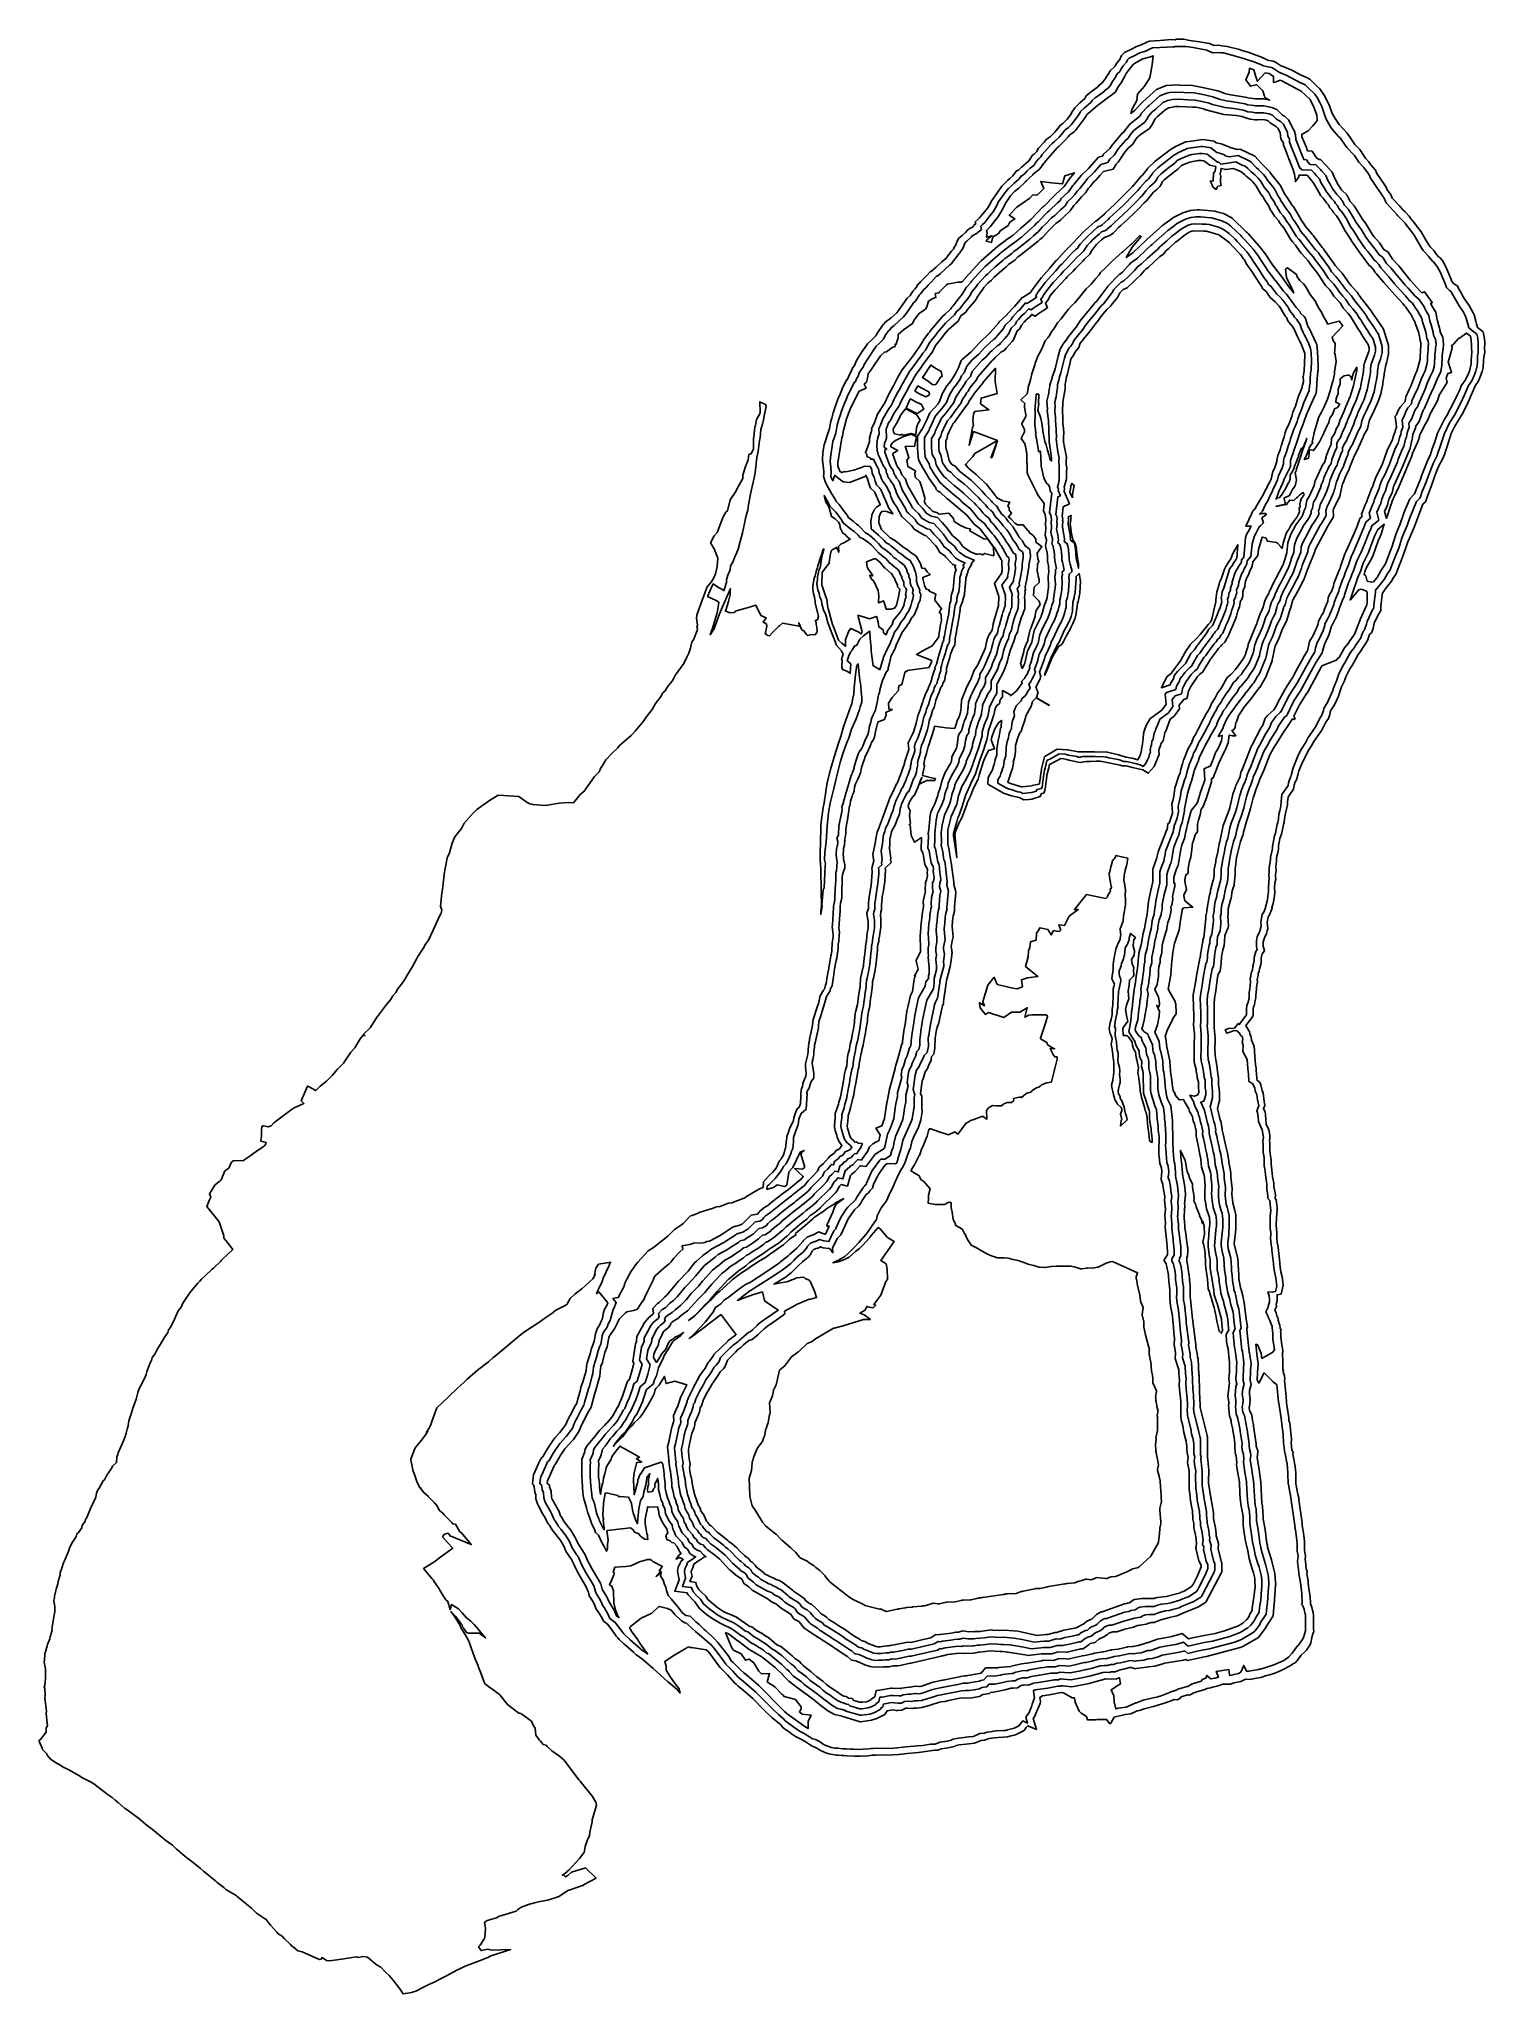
# Model space of a CAD drawing. Header units: inches. Extents: x 808357 to 808943, y 9157055 to 9157847.
import ezdxf

# ---------------------------------------------------------------- set-up
doc = ezdxf.new("R2010")
doc.units = ezdxf.units.IN
doc.header["$MEASUREMENT"] = 0

msp = doc.modelspace()

# ---------------------------------------------------------------- linework, layer by layer
for points, elevation in [([(808889.91, 9157804.31), (808887.98, 9157807.07), (808886.76, 9157808.83), (808885.21, 9157810.46), (808883.47, 9157812.39), (808881.85, 9157814.74), (808880.66, 9157816.87), (808879.6, 9157819.94), (808878.09, 9157822.96), (808877.45, 9157824.22), (808875.65, 9157826.82), (808874.02, 9157828.28), (808871.65, 9157830.71), (808870.04, 9157831.51), (808868.08, 9157832.31), (808863.85, 9157834.58), (808863, 9157834.97), (808862.07, 9157835.33), (808859.76, 9157836.27), (808857.65, 9157837.65), (808856.82, 9157837.98), (808854.45, 9157838.44), (808853.47, 9157838.98), (808851.34, 9157839.96), (808849.54, 9157840.62), (808846.7, 9157841.61), (808844.05, 9157842.3), (808843.08, 9157842.73), (808838.14, 9157844.02), (808837.1, 9157844.15), (808835.93, 9157844.2), (808834.72, 9157844.45), (808832.72, 9157844.39), (808831.02, 9157845.13), (808826.9, 9157845.89), (808823.05, 9157846.44), (808820.49, 9157846.96), (808817.49, 9157846.94), (808817.01, 9157846.72), (808815.6, 9157846.77), (808810.91, 9157846.33), (808806.71, 9157846.12), (808805.6, 9157845.68), (808803.08, 9157844.44), (808801.41, 9157843.97), (808799.44, 9157842.87), (808796.58, 9157841.56), (808795.32, 9157840.34), (808794.64, 9157838.64), (808793.72, 9157837.56), (808793.1, 9157836.68), (808792.75, 9157835.96), (808790.72, 9157834.12), (808790.02, 9157832.89), (808789.39, 9157831.98), (808788.8, 9157830.93), (808787.47, 9157829.21), (808786.34, 9157828.33), (808785.61, 9157827.5), (808783.25, 9157825.77), (808781.06, 9157823.93), (808780.53, 9157822.89), (808778.51, 9157821.18), (808776.37, 9157819.16), (808776.06, 9157818.38), (808775.28, 9157817.3), (808774.75, 9157816.42), (808773.33, 9157814.52), (808771.56, 9157812.74), (808770.68, 9157812.1), (808768.32, 9157809.26), (808767.72, 9157808.58), (808766.44, 9157807.34), (808764.88, 9157806.23), (808764.01, 9157805.24), (808761.78, 9157802.72), (808760.92, 9157801.33), (808760.02, 9157800.32), (808759.35, 9157799.87), (808758.56, 9157798.8), (808757.83, 9157797.58), (808756.76, 9157796.75), (808754.82, 9157795.05), (808754.19, 9157794.41), (808753.62, 9157793.87), (808752.87, 9157793.53), (808751.34, 9157791.54), (808750.08, 9157790.41), (808749.32, 9157789.77), (808747.48, 9157788.02), (808746.89, 9157787.35), (808746.37, 9157786.6), (808742.51, 9157781.12), (808742.14, 9157780.27), (808741.17, 9157778.61), (808739.12, 9157776.21), (808737.82, 9157774.52), (808737.26, 9157773.94), (808736.07, 9157772.85), (808736.27, 9157772.07), (808735.4, 9157771.41), (808735.2, 9157770.9), (808734.1, 9157770.3), (808732.91, 9157769.59), (808732.1, 9157768.65), (808730.94, 9157767.55), (808729.3, 9157766.1), (808728.69, 9157764.65), (808728.27, 9157763.61), (808727.6, 9157762.69), (808727.31, 9157761.89), (808726.45, 9157761.02), (808724.55, 9157758.59), (808724.33, 9157758.19), (808722.63, 9157756.7), (808720.3, 9157754.59), (808718.42, 9157752.88), (808717.89, 9157752.62), (808716.68, 9157751.25), (808713.94, 9157748.58), (808713.36, 9157747.92), (808712.88, 9157747.53), (808712.18, 9157746.33), (808711.59, 9157745.65), (808710.79, 9157744.77), (808709.72, 9157743.13), (808708.41, 9157741.86), (808707.57, 9157740.59), (808705.9, 9157738.29), (808704.3, 9157736.05), (808702.04, 9157734.02), (808699.53, 9157732.13), (808699.21, 9157731.6), (808698.85, 9157731.29), (808696.22, 9157727.56), (808695.84, 9157726.67), (808694.71, 9157725.58), (808692.4, 9157723.47), (808690.32, 9157720.32), (808688.03, 9157716.7), (808687.16, 9157714.67), (808686.67, 9157714.02), (808686.26, 9157713.38), (808685.98, 9157712.56), (808685.69, 9157712.11), (808684.27, 9157708.94), (808683.9, 9157708.8), (808682.42, 9157705.97), (808681.11, 9157702.41), (808680.64, 9157701.43), (808678.98, 9157696.8), (808678.53, 9157695.49), (808677.98, 9157693.34), (808677.63, 9157692.08), (808677, 9157689.23), (808676.84, 9157688.36), (808674.9, 9157682.53), (808674.41, 9157679.47), (808674.22, 9157676.47), (808674.62, 9157672.94), (808674.71, 9157671.9), (808674.75, 9157670.61), (808674.66, 9157669.89), (808675.51, 9157667.3), (808676.58, 9157665.29), (808677.19, 9157664.03), (808677.82, 9157662.89), (808679.35, 9157660.51), (808679.85, 9157659.52), (808680.94, 9157658.39), (808682.8, 9157655.9), (808683.64, 9157654.77), (808684.44, 9157653.65), (808684.79, 9157653.02), (808685.86, 9157652.26), (808686.81, 9157651.52), (808688.06, 9157650.44), (808688.71, 9157649.99), (808689.36, 9157649.37), (808691.65, 9157646.91), (808692.24, 9157646.64), (808693.23, 9157645.92), (808695.4, 9157644.01), (808696.93, 9157642.55), (808698.44, 9157640.78), (808699.3, 9157640.34), (808700.47, 9157639.43), (808702.1, 9157638.13), (808703.06, 9157636.96), (808704.04, 9157636.37), (808705.27, 9157635.32), (808706.03, 9157634.7), (808707.25, 9157633.84), (808708.23, 9157632.17), (808708.69, 9157630.68), (808709.16, 9157629.99), (808709.26, 9157629.03), (808709.74, 9157627.95), (808709.75, 9157626.59), (808710.08, 9157625.34), (808710.49, 9157624.87), (808710.98, 9157623.75), (808710.74, 9157622.39), (808711.05, 9157621.66), (808710.86, 9157620.04), (808710.37, 9157618.96), (808710, 9157617.32), (808709.03, 9157614.99), (808708.24, 9157614.01), (808707.53, 9157612.63), (808705.79, 9157610.45), (808705.45, 9157609.43), (808704.42, 9157608.05), (808703.41, 9157606.65), (808702.76, 9157604.8), (808701.86, 9157602.92), (808701.73, 9157602.46), (808699.91, 9157598.6), (808699.62, 9157598.03), (808698.89, 9157596.56), (808698.77, 9157596), (808697.43, 9157591.41), (808697.43, 9157591.4), (808697.43, 9157591.4), (808697.42, 9157591.38), (808697.28, 9157591.45), (808695.09, 9157592.91), (808694.72, 9157593), (808693.9, 9157598.94), (808693.91, 9157600.89), (808693.62, 9157602.45), (808693.38, 9157606.52), (808693.35, 9157606.88), (808693.32, 9157607.05), (808693.31, 9157607.06), (808693.25, 9157607.04), (808693.13, 9157606.96), (808690.83, 9157605.18), (808689.38, 9157603.82), (808688.19, 9157601.43), (808687.19, 9157600.93), (808686.21, 9157599.29), (808685.69, 9157598.79), (808684.95, 9157597.11), (808684.24, 9157595.06), (808685.64, 9157593.78), (808685.47, 9157589.97), (808684.08, 9157590.82), (808682.28, 9157591.47), (808682.05, 9157592.51), (808682.12, 9157592.8), (808682.21, 9157595.16), (808681.99, 9157595.6), (808682.59, 9157597.88), (808682.23, 9157598.46), (808681.92, 9157599.05), (808679.82, 9157601.54), (808679.54, 9157602.41), (808678.84, 9157604.18), (808677.79, 9157606.94), (808676.45, 9157610.61), (808675.63, 9157613.6), (808674.62, 9157615.64), (808673.96, 9157618.1), (808673.78, 9157619.46), (808673.1, 9157620.8), (808672.86, 9157622.31), (808672.32, 9157623.82), (808672.1, 9157625.27), (808671.93, 9157626.25), (808672.23, 9157627.99), (808672.26, 9157629.1), (808672.83, 9157632.13), (808673.31, 9157632.76), (808673.92, 9157637.17), (808673.95, 9157637.33), (808674.72, 9157640.18), (808674.72, 9157640.23), (808674.81, 9157640.35), (808674.6, 9157640.3), (808674.49, 9157640.21), (808673.65, 9157637.48), (808673.59, 9157637.25), (808672.4, 9157633.54), (808672.02, 9157632.48), (808671.83, 9157631.78), (808671.21, 9157629.53), (808670.92, 9157628.47), (808670.34, 9157625.45), (808670.3, 9157624.94), (808670.37, 9157624.28), (808670.51, 9157622.93), (808670.64, 9157622.28), (808670.95, 9157620.8), (808671.23, 9157619.1), (808671.26, 9157618.59), (808671.44, 9157617.89), (808672.61, 9157613.11), (808672.2, 9157611.66), (808671.81, 9157611.44), (808671.28, 9157611.36), (808671.68, 9157610.51), (808671.64, 9157609.72), (808671.9, 9157608.72), (808672.05, 9157606.79), (808671.24, 9157605.61), (808670.08, 9157605.71), (808668.66, 9157605.4), (808668.21, 9157605.32), (808667.81, 9157605.72), (808666.69, 9157607.2), (808666.01, 9157607.48), (808665.18, 9157608.88), (808665.22, 9157608.87), (808665.23, 9157609.27), (808664.65, 9157610.46), (808664.81, 9157609.02), (808658.09, 9157610.25), (808656.78, 9157609.22), (808656.54, 9157609.13), (808654.13, 9157606.69), (808654.05, 9157606.61), (808652.8, 9157605.18), (808651.72, 9157605.44), (808651.48, 9157606), (808651.03, 9157605.85), (808651.65, 9157609.12), (808651.52, 9157609.99), (808650.26, 9157610.66), (808651.35, 9157612.48), (808649.32, 9157613.41), (808647.18, 9157617.64), (808643.74, 9157616.48), (808639.31, 9157615.24), (808638.43, 9157614.65), (808636.64, 9157614.54), (808634.78, 9157615.28), (808635.08, 9157615.49), (808635.66, 9157617.25), (808636.14, 9157619.11), (808636.79, 9157621.81), (808636.83, 9157623.32), (808636.98, 9157624.32), (808633.72, 9157616.96), (808632.49, 9157614.08), (808630.23, 9157607.67), (808629.98, 9157607.49), (808628.73, 9157605.57), (808630.08, 9157609.52), (808631.42, 9157614.04), (808631.75, 9157615.25), (808631.82, 9157615.95), (808632.24, 9157618.84), (808631.21, 9157619.46), (808627.68, 9157621.11), (808629.51, 9157625.41), (808629.92, 9157626.21), (808632.04, 9157624.79), (808634, 9157623.85), (808634.33, 9157623.41), (808635.32, 9157626.72), (808635.3, 9157627.86), (808635.86, 9157629.79), (808636.8, 9157631.9), (808637, 9157633.48), (808637.93, 9157635.06), (808638.74, 9157637.23), (808639.57, 9157638.93), (808640.06, 9157640.23), (808640.82, 9157643.42), (808641.87, 9157646.95), (808642.59, 9157650.74), (808643.18, 9157653.37), (808644.04, 9157656.01), (808644.29, 9157658.29), (808644.96, 9157661.85), (808645.94, 9157666.37), (808646.02, 9157666.59), (808646.91, 9157671.15), (808647.14, 9157672.39), (808647.63, 9157677.36), (808648.12, 9157679.8), (808648.26, 9157681.1), (808648.77, 9157684.26), (808648.98, 9157685.41), (808649.3, 9157688.78), (808649.92, 9157690.96), (808650.4, 9157692.69), (808650.75, 9157694.94), (808650.85, 9157695.42), (808651.45, 9157698.38), (808651.32, 9157698.76), (808651.02, 9157699.09), (808649.03, 9157699.87), (808648.86, 9157700.02), (808648.87, 9157699.93), (808648.87, 9157699.84), (808649.03, 9157695.73), (808648.87, 9157695.1), (808647.54, 9157692.87), (808647.1, 9157690.43), (808646.88, 9157689.79), (808646.5, 9157686.97), (808646.26, 9157685.02), (808646.28, 9157682.95), (808646.23, 9157680.99), (808645.28, 9157678.93), (808644.38, 9157678.59), (808644.17, 9157676.51), (808643.91, 9157675.74), (808642.95, 9157673.34), (808641.92, 9157670.31), (808641.97, 9157668.95), (808639.8, 9157665.13), (808639.18, 9157663.68), (808636.87, 9157660.21), (808635.74, 9157655.75), (808635.14, 9157655.23), (808633.83, 9157653.08), (808631.75, 9157647.24), (808631.54, 9157647.02), (808630.39, 9157645.63), (808628.9, 9157642.87), (808630.29, 9157640.37), (808631.36, 9157637.99), (808631.82, 9157636.58), (808631.5, 9157633.29), (808630.93, 9157630.28), (808630.22, 9157628.6), (808629.17, 9157626.84), (808627.56, 9157625.04), (808626.72, 9157622.83), (808626.11, 9157621.41), (808625.04, 9157618.5), (808623.58, 9157614.32), (808623.34, 9157613.47), (808623.14, 9157612.32), (808623.56, 9157609.44), (808623.39, 9157608.87), (808623.62, 9157608.25), (808623.5, 9157607.35), (808621.97, 9157603.49), (808621.3, 9157602.78), (808620.77, 9157600.11), (808620.11, 9157598.1), (808619.18, 9157596.25), (808618.06, 9157593.96), (808615.47, 9157590.39), (808614.75, 9157589.41), (808613.88, 9157587.74), (808613.29, 9157586.82), (808612.41, 9157585.7), (808611.15, 9157584.05), (808610.47, 9157582.86), (808609.45, 9157581.87), (808608.84, 9157580.77), (808606.62, 9157577.69), (808605.18, 9157575.37), (808602.76, 9157572.26), (808601.78, 9157570.61), (808598.34, 9157566.53), (808596.92, 9157564.9), (808595.78, 9157563.95), (808592.05, 9157560.76), (808591.32, 9157559.76), (808588.84, 9157557.41), (808586.41, 9157554.94), (808584.99, 9157552.31), (808584.41, 9157551.62), (808583.71, 9157549.99), (808582.93, 9157549.19), (808581.82, 9157548.11), (808577.76, 9157542.2), (808576.64, 9157541.22), (808576.14, 9157540.82), (808573.37, 9157537.42), (808571.46, 9157537.61), (808567.62, 9157537.33), (808562.85, 9157536.48), (808561.84, 9157536.37), (808556.99, 9157536.77), (808555.73, 9157537.03), (808554.66, 9157537.58), (808551.23, 9157539.99), (808545.04, 9157540.45), (808542.83, 9157540.59), (808539.34, 9157538.46), (808534.21, 9157534.77), (808532.22, 9157532.81), (808529.15, 9157529.22), (808529.1, 9157529.14), (808529.02, 9157528.99), (808528.02, 9157527.14), (808525.36, 9157523.71), (808524.21, 9157521.16), (808523.22, 9157517.17), (808522.26, 9157515.26), (808521.04, 9157508.61), (808520.88, 9157507.03), (808520.16, 9157501.46), (808520.1, 9157500.84), (808519.44, 9157495.67), (808520.01, 9157493.96), (808519.73, 9157492.72), (808519.46, 9157492.3), (808519.23, 9157491.84), (808517.1, 9157487.09), (808516.37, 9157485.6), (808514.63, 9157481.82), (808513.37, 9157480.28), (808512.53, 9157478.5), (808510.89, 9157475.98), (808510.35, 9157475.15), (808509.95, 9157474.35), (808508.1, 9157471.19), (808507.15, 9157469.46), (808506.69, 9157468.76), (808504.47, 9157465.15), (808502.17, 9157462.07), (808501.38, 9157460.68), (808500.25, 9157459.26), (808499.19, 9157457.7), (808497.67, 9157455.78), (808493.54, 9157450.3), (808490.96, 9157446.28), (808488.23, 9157443.55), (808488.89, 9157443.16), (808488.11, 9157443.24), (808486.95, 9157441.86), (808484.8, 9157438.21), (808483.23, 9157436.41), (808480.22, 9157432.01), (808477.8, 9157429.5), (808475.68, 9157426.95), (808473.28, 9157424.72), (808470.72, 9157422.65), (808468.96, 9157420.87), (808465.72, 9157422.7), (808465.7, 9157422.66), (808463.06, 9157416.74), (808464.18, 9157415.7), (808460.3, 9157413.88), (808459.04, 9157413.03), (808452.04, 9157407.81), (808450.88, 9157406.56), (808449.66, 9157406.21), (808447.81, 9157406.6), (808447.71, 9157406.67), (808447.65, 9157406.65), (808447.13, 9157406.37), (808447.04, 9157404.82), (808447, 9157402.55), (808446.69, 9157400.42), (808448.83, 9157399.87), (808448.79, 9157399.27), (808448.3, 9157398.61), (808447.83, 9157398.25), (808446.35, 9157397.2), (808445.41, 9157396.6), (808441.82, 9157394), (808441.14, 9157393.57), (808439.66, 9157392.59), (808435.59, 9157392.48), (808434.79, 9157391.85), (808433.74, 9157389.4), (808432.13, 9157388.36), (808430.72, 9157384.71), (808430.1, 9157384.18), (808429.19, 9157383.51), (808428.14, 9157382.57), (808425.91, 9157379.06), (808426.52, 9157377.72), (808425.94, 9157376.6), (808424.87, 9157373.93), (808429.8, 9157367.76), (808431.76, 9157362.09), (808431.78, 9157361.3), (808431.79, 9157361.15), (808432.65, 9157360.03), (808435.35, 9157356.52), (808431.05, 9157352.38), (808430.79, 9157352.14), (808430.49, 9157351.83), (808427.59, 9157348.93), (808427, 9157348.47), (808426.49, 9157348.01), (808422.55, 9157344.28), (808421.97, 9157343.69), (808421.16, 9157342.83), (808418.22, 9157339.34), (808416.73, 9157337.12), (808415.15, 9157334.81), (808414.43, 9157333.16), (808413.29, 9157331.62), (808411.41, 9157327.28), (808410.06, 9157324.75), (808409.33, 9157323.89), (808409.07, 9157322.81), (808407.55, 9157320.68), (808406.07, 9157318.1), (808404.85, 9157316.25), (808403.74, 9157314.09), (808402.79, 9157312.66), (808402.44, 9157311.47), (808401.9, 9157310.63), (808401.49, 9157309.44), (808400.59, 9157307.08), (808400.23, 9157305.84), (808399.77, 9157304.49), (808398.04, 9157301.17), (808397.41, 9157300.15), (808396.87, 9157298.53), (808396.27, 9157295.88), (808395.53, 9157294.02), (808394.83, 9157292.15), (808394.48, 9157290.72), (808393.83, 9157288.65), (808393.29, 9157287.05), (808393.02, 9157285.08), (808392.66, 9157283.65), (808392.25, 9157282.1), (808391.79, 9157280.66), (808391.14, 9157278.92), (808390.63, 9157277.77), (808388.91, 9157274.11), (808388.82, 9157273.47), (808388.46, 9157272.42), (808388.32, 9157270.12), (808386.69, 9157268.72), (808386.3, 9157267.74), (808384.38, 9157264.98), (808383.45, 9157263.19), (808382.85, 9157262.78), (808381.32, 9157259.82), (808380.66, 9157259.05), (808380.13, 9157257.71), (808379.87, 9157256.18), (808379, 9157254.08), (808378.42, 9157252.93), (808378, 9157252.24), (808376.31, 9157247.85), (808375.77, 9157247.11), (808375.58, 9157246.39), (808374.39, 9157244.64), (808374.2, 9157243.7), (808372.94, 9157241.75), (808372.27, 9157241.26), (808371.96, 9157240.24), (808370.92, 9157238.45), (808370.33, 9157237.73), (808369.25, 9157235.47), (808368.97, 9157234.52), (808367.27, 9157230.31), (808366.86, 9157229.59), (808366.48, 9157228.79), (808366.36, 9157228.21), (808365.45, 9157225.49), (808365.45, 9157224.69), (808364.65, 9157221.93), (808364.52, 9157221), (808364.05, 9157219.65), (808363.87, 9157218.84), (808363.21, 9157216.04), (808363.11, 9157215.45), (808363.05, 9157214.84), (808362.94, 9157214.25), (808363.23, 9157212.5), (808363.33, 9157211.96), (808363.26, 9157209.99), (808363.26, 9157209.57), (808363.13, 9157209.02), (808363.08, 9157208.49), (808362.24, 9157203.44), (808362.06, 9157202.75), (808362.2, 9157202.21), (808361.4, 9157199.54), (808361.32, 9157199.05), (808361.25, 9157198.72), (808360.37, 9157196.37), (808360.19, 9157195.83), (808359.51, 9157193.42), (808359.3, 9157192.89), (808359.25, 9157192.37), (808359.13, 9157190.21), (808358.96, 9157189.3), (808359.47, 9157186.6), (808359.53, 9157186.16), (808359.5, 9157185.66), (808359.5, 9157183.23), (808359.46, 9157182.48), (808359.29, 9157179.99), (808359.04, 9157179.26), (808359.26, 9157178.59), (808359.38, 9157175.61), (808359.23, 9157175.07), (808359.21, 9157174.64), (808359.34, 9157173.79), (808359.89, 9157169.37), (808359.78, 9157168.42), (808360.31, 9157163.49), (808359.81, 9157162.65), (808359.78, 9157161.56), (808359.83, 9157160.9), (808357.54, 9157157.89), (808357.01, 9157157.6), (808356.93, 9157157.24), (808357.27, 9157156.6), (808358.17, 9157154.39), (808358.32, 9157153.9), (808359.86, 9157152.21), (808360.3, 9157151.49), (808361.59, 9157149.93), (808364.21, 9157148.19), (808365.27, 9157147.65), (808366.68, 9157146.67), (808367.94, 9157146.15), (808368.66, 9157145.82), (808373.23, 9157143.24), (808374.19, 9157142.6), (808378.03, 9157140.64), (808379.15, 9157139.93), (808384.94, 9157135.45), (808386.48, 9157134.5), (808387.79, 9157133.4), (808389.1, 9157132.34), (808391.52, 9157130.14), (808392.54, 9157129.37), (808396.2, 9157126.68), (808397.19, 9157126.01), (808400.82, 9157122.92), (808401.72, 9157122.29), (808402.67, 9157121.58), (808408.22, 9157117.04), (808409.2, 9157116.38), (808410.97, 9157115.08), (808412.58, 9157113.52), (808413.17, 9157113.09), (808414.19, 9157112.16), (808416.02, 9157110.65), (808417.36, 9157109.56), (808418.74, 9157108.5), (808419.5, 9157107.92), (808422.24, 9157105.62), (808423.49, 9157104.58), (808428.45, 9157100.55), (808429.09, 9157099.94), (808431.71, 9157098.03), (808432.13, 9157097.55), (808432.58, 9157097.22), (808436.7, 9157094.69), (808437.15, 9157094.34), (808442.89, 9157089.57), (808444.05, 9157088.57), (808444.97, 9157087.61), (808448.22, 9157085.41), (808448.85, 9157085), (808450.14, 9157083.33), (808450.67, 9157082.67), (808453.16, 9157079.85), (808453.79, 9157079.22), (808455.38, 9157078.25), (808456.23, 9157077.26), (808458.77, 9157074.85), (808459.27, 9157074.23), (808459.95, 9157073.78), (808461.71, 9157072.26), (808463.44, 9157071.83), (808464.41, 9157071.45), (808469.8, 9157069.09), (808470.68, 9157068.83), (808471.14, 9157068.99), (808471.55, 9157069.58), (808473.28, 9157068.33), (808474.58, 9157068.26), (808478.5, 9157068.81), (808480.34, 9157069), (808485.47, 9157069.82), (808486.34, 9157069.63), (808487.85, 9157069.96), (808489.98, 9157069.7), (808492.64, 9157067.41), (808493.8, 9157066.48), (808495.28, 9157065.62), (808497.04, 9157063.79), (808498.65, 9157062.3), (808500.35, 9157060.42), (808503.08, 9157056.95), (808504.34, 9157054.85), (808507.81, 9157055.37), (808509.55, 9157055.91), (808512.35, 9157057.38), (808514.77, 9157058.67), (808516.63, 9157059.44), (808520.54, 9157061.46), (808522, 9157062.2), (808526.19, 9157064.5), (808527.9, 9157065.27), (808529.52, 9157066.05), (808535.98, 9157068.57), (808538.98, 9157069.79), (808539.67, 9157070.09), (808547.9, 9157072.78), (808540.3, 9157072.55), (808538.54, 9157072.95), (808536.12, 9157072.46), (808536.03, 9157072.45), (808535.94, 9157072.45), (808535.82, 9157072.45), (808535.79, 9157072.57), (808534.94, 9157073.94), (808535.56, 9157074.61), (808537.06, 9157076.94), (808537.28, 9157077.37), (808537.43, 9157077.74), (808537.71, 9157081.41), (808537.35, 9157083.89), (808538.26, 9157084.5), (808538.32, 9157084.53), (808538.38, 9157084.56), (808542.22, 9157085.74), (808542.41, 9157085.84), (808542.97, 9157086.16), (808550.12, 9157088.33), (808550.73, 9157088.94), (808552.22, 9157090.01), (808555.53, 9157091.18), (808558.15, 9157091.82), (808559.17, 9157092.16), (808562.87, 9157092.89), (808566.4, 9157093.92), (808567.4, 9157094.29), (808571.32, 9157096.82), (808571.42, 9157096.86), (808571.63, 9157096.95), (808577.02, 9157098.83), (808577.4, 9157098.77), (808577.4, 9157098.98), (808582.51, 9157101.81), (808578.21, 9157105.87), (808572.51, 9157104.14), (808571.03, 9157102.86), (808570.13, 9157102.24), (808569.42, 9157102.98), (808568.82, 9157102.99), (808569.76, 9157103.57), (808569.83, 9157103.63), (808571.63, 9157105.1), (808575.71, 9157109.61), (808575.84, 9157109.77), (808577.62, 9157112.01), (808577.64, 9157112.03), (808578.12, 9157114.55), (808578.13, 9157114.57), (808579.22, 9157117.69), (808579.82, 9157118.86), (808579.98, 9157120.35), (808580.92, 9157124.51), (808580.92, 9157124.54), (808580.91, 9157124.56), (808580.87, 9157125.41), (808582.76, 9157131.28), (808582.4, 9157132.54), (808581.06, 9157134.9), (808576.01, 9157141.1), (808575.58, 9157141.55), (808569.64, 9157149.55), (808567.68, 9157151.12), (808564.66, 9157153.34), (808562.72, 9157155.16), (808562.25, 9157155.68), (808561.15, 9157155.97), (808559.96, 9157157.25), (808559.69, 9157157.5), (808559.58, 9157157.61), (808558.14, 9157159.71), (808557.86, 9157162.59), (808557.14, 9157163.5), (808556.42, 9157165.34), (808552.46, 9157168.15), (808552.04, 9157168.43), (808551.57, 9157168.65), (808551.39, 9157168.53), (808547.13, 9157171.69), (808546.68, 9157172.17), (808543.53, 9157176.09), (808543.29, 9157176.37), (808537.53, 9157180.45), (808537.42, 9157180.58), (808537.37, 9157180.87), (808535.44, 9157185.88), (808535.08, 9157186.89), (808534.84, 9157187.26), (808534.7, 9157187.79), (808533.42, 9157190.85), (808532.48, 9157193.56), (808532.09, 9157194.68), (808531.15, 9157197.47), (808531.01, 9157197.82), (808529.52, 9157200.48), (808529.38, 9157200.68), (808528.14, 9157202.68), (808528.01, 9157202.84), (808527.94, 9157202.96), (808527.49, 9157204.11), (808525.51, 9157207.33), (808525.41, 9157207.47), (808523.74, 9157209.8), (808525.69, 9157207.79), (808525.91, 9157207.46), (808527.91, 9157204.85), (808528.28, 9157204.44), (808528.58, 9157203.37), (808528.86, 9157203.08), (808530.05, 9157201.29), (808530.98, 9157201.01), (808535.12, 9157201.01), (808537.76, 9157199.11), (808535.22, 9157202.1), (808534.88, 9157202.45), (808533.2, 9157204.53), (808531.78, 9157205.84), (808530.09, 9157207.24), (808528.28, 9157209.29), (808526.81, 9157210.91), (808523.91, 9157212.6), (808523.37, 9157210.55), (808522.49, 9157213.82), (808521.73, 9157214.59), (808521.26, 9157215.18), (808520.6, 9157216.1), (808518.66, 9157219.36), (808516.81, 9157222.14), (808516.68, 9157222.48), (808516.17, 9157223.01), (808512.63, 9157227.2), (808516.8, 9157229.81), (808520.17, 9157232.39), (808524.44, 9157235.44), (808522.33, 9157237.82), (808520.32, 9157240.03), (808520.89, 9157240.9), (808521.29, 9157241.2), (808521.73, 9157241.33), (808522.62, 9157241.48), (808523.38, 9157240.43), (808531.93, 9157236.94), (808528.01, 9157241.68), (808527.39, 9157242.08), (808525.58, 9157245.17), (808525.54, 9157245.2), (808524.47, 9157245.31), (808524.14, 9157245.86), (808521.01, 9157248.98), (808520.48, 9157249.62), (808519.1, 9157250.71), (808518.07, 9157252.71), (808517.12, 9157253.77), (808517.1, 9157253.81), (808517.11, 9157253.83), (808517.08, 9157253.84), (808517, 9157253.9), (808516.89, 9157254.01), (808514.51, 9157256.42), (808514.46, 9157256.59), (808512.71, 9157258.03), (808511.73, 9157259.31), (808511.59, 9157259.75), (808511.15, 9157259.97), (808509.86, 9157262.44), (808509.09, 9157264.95), (808508.35, 9157267.11), (808508.34, 9157267.12), (808508.34, 9157267.15), (808507.54, 9157271.31), (808507.54, 9157271.52), (808507.99, 9157273.06), (808509.18, 9157276.18), (808511.24, 9157278.61), (808512.79, 9157280.48), (808513.7, 9157281.8), (808514.34, 9157282.84), (808513.77, 9157282.43), (808514.75, 9157283.95), (808515.54, 9157285.47), (808515.99, 9157286.82), (808518.06, 9157292.38), (808518.27, 9157292.54), (808518.34, 9157292.63), (808518.42, 9157292.71), (808519.94, 9157294.13), (808526.31, 9157300.22), (808527.81, 9157301.47), (808529, 9157302.62), (808530.32, 9157303.89), (808534.44, 9157307.65), (808538.91, 9157310.94), (808540.77, 9157312.54), (808541.78, 9157313.41), (808548.56, 9157319.05), (808551.84, 9157321.74), (808553.5, 9157323.18), (808559.79, 9157327.2), (808561.8, 9157328.66), (808564.58, 9157330.58), (808566.18, 9157331.91), (808570.01, 9157333.85), (808570.66, 9157334.23), (808572.04, 9157336.65), (808574, 9157338.59), (808576.7, 9157340.58), (808581.24, 9157344.66), (808582.06, 9157345.98), (808582.26, 9157346.18), (808581.86, 9157346.26), (808582.39, 9157348.98), (808583.53, 9157350.51), (808587.73, 9157351.28), (808588.39, 9157351.36), (808588.16, 9157350.8), (808587.97, 9157350.42), (808587.8, 9157350.01), (808585.33, 9157344.86), (808585, 9157343.54), (808583.63, 9157340.73), (808583.09, 9157339.56), (808582.91, 9157339.16), (808582.72, 9157338.63), (808582.78, 9157338.58), (808583.69, 9157339.29), (808587.28, 9157334.86), (808586.86, 9157333.86), (808585.95, 9157332.26), (808585.42, 9157330.36), (808585.12, 9157328.5), (808584.68, 9157327.77), (808583.96, 9157325.78), (808583.13, 9157324.62), (808582.25, 9157322.45), (808582.02, 9157320.75), (808581.76, 9157319.28), (808581.44, 9157318.52), (808580.52, 9157316.01), (808580.08, 9157314.28), (808579.45, 9157312.25), (808579.13, 9157311.38), (808578.95, 9157310.57), (808578.69, 9157309.25), (808578.49, 9157307.3), (808578.06, 9157305.95), (808577.21, 9157302.83), (808576.32, 9157300.57), (808576.01, 9157299.14), (808575.12, 9157295.92), (808574.69, 9157294.25), (808573.68, 9157292.52), (808572.5, 9157290.18), (808571.8, 9157288.79), (808570.88, 9157287.24), (808570.23, 9157285.52), (808568.78, 9157283.49), (808567.78, 9157282.36), (808565.81, 9157280.14), (808564.92, 9157278.87), (808563.81, 9157277.27), (808562.18, 9157274.57), (808561.11, 9157272.71), (808560.1, 9157271.73), (808559.17, 9157269.72), (808557.72, 9157266.46), (808557.12, 9157265.12), (808556.71, 9157261.49), (808557.22, 9157261.15), (808557.42, 9157260.35), (808557.68, 9157258.19), (808558.11, 9157257.07), (808558.18, 9157255.51), (808558.79, 9157253.47), (808559.33, 9157252.35), (808560.85, 9157249.58), (808561.95, 9157247.81), (808562.42, 9157246.5), (808563.11, 9157245.29), (808563.67, 9157244.76), (808564.36, 9157243.59), (808565.12, 9157242.41), (808565.89, 9157241.42), (808567.13, 9157239.81), (808567.93, 9157238.85), (808569.13, 9157236.8), (808569.82, 9157235.32), (808570.31, 9157234.25), (808571.86, 9157231.81), (808572.49, 9157231.09), (808573.4, 9157229.23), (808574.14, 9157227.51), (808574.86, 9157226.16), (808576.16, 9157223.74), (808578.51, 9157219.82), (808579.02, 9157218.39), (808579.43, 9157217.58), (808579.76, 9157216.21), (808580.38, 9157215.17), (808581.45, 9157213.39), (808582, 9157212.18), (808582.43, 9157210.97), (808583.7, 9157209.32), (808584.86, 9157207.33), (808585.47, 9157205.92), (808587.16, 9157204.71), (808588.85, 9157202.38), (808590.6, 9157199.86), (808591.31, 9157199.19), (808591.84, 9157198.51), (808593.73, 9157196.7), (808594.5, 9157196.13), (808597.64, 9157193.35), (808598.73, 9157192.2), (808599.44, 9157191.85), (808601.44, 9157190.42), (808602.52, 9157189.4), (808605.63, 9157186.72), (808611.51, 9157181.49), (808611.84, 9157181.19), (808612.03, 9157180.98), (808615.38, 9157178.23), (808616.53, 9157176.77), (808616.17, 9157178.46), (808614.59, 9157180.46), (808612.38, 9157183.63), (808610.86, 9157186.09), (808610.92, 9157187.63), (808610.33, 9157189.49), (808613.69, 9157191.78), (808619.32, 9157195.03), (808619.68, 9157195.42), (808620.61, 9157195.2), (808621.18, 9157195.26), (808627.09, 9157194.25), (808628, 9157193.44), (808628.04, 9157193.4), (808628.13, 9157193.28), (808632.29, 9157187.81), (808632.72, 9157187.14), (808634.98, 9157184.9), (808635.73, 9157184.2), (808638.6, 9157180.86), (808639.2, 9157180.34), (808640.06, 9157179.61), (808641.22, 9157178.63), (808646.04, 9157174.52), (808650.47, 9157170.02), (808653.88, 9157166.78), (808657.25, 9157163.95), (808658.34, 9157162.64), (808660.83, 9157160.86), (808661.74, 9157160.18), (808663.27, 9157159.17), (808666.02, 9157157.82), (808667.58, 9157156.87), (808670.07, 9157155.19), (808670.85, 9157155.02), (808671.96, 9157154.43), (808673.18, 9157153.62), (808675.59, 9157152.59), (808676.83, 9157152.16), (808679.88, 9157151.63), (808680.71, 9157151.56), (808681.86, 9157151.43), (808682.87, 9157151.43), (808684.03, 9157151.33), (808687.16, 9157151.24), (808689.5, 9157151.17), (808692.66, 9157151.32), (808694.39, 9157151.58), (808696.03, 9157151.58), (808698.68, 9157151.71), (808700.04, 9157151.56), (808705.12, 9157151.83), (808708.51, 9157152.23), (808711.59, 9157152.47), (808713.08, 9157152.62), (808719.7, 9157153.59), (808720.99, 9157153.64), (808722.3, 9157154.13), (808724.28, 9157154.48), (808727.64, 9157155.14), (808728.03, 9157155.42), (808729.6, 9157155.72), (808732.45, 9157156.05), (808735.8, 9157156.44), (808737.18, 9157156.95), (808738.54, 9157157.59), (808739.82, 9157157.69), (808741.78, 9157158.28), (808742.72, 9157158.43), (808743.63, 9157158.63), (808745.32, 9157158.79), (808747.39, 9157158.86), (808749.12, 9157158.97), (808750.66, 9157159.44), (808752.37, 9157159.89), (808755.85, 9157161.61), (808756.75, 9157162.8), (808757.37, 9157163.52), (808760.86, 9157161.99), (808759.6, 9157166.43), (808760.29, 9157167.39), (808761.1, 9157169.48), (808761.36, 9157170.11), (808761.52, 9157170.65), (808762.36, 9157172.56), (808762.58, 9157173.33), (808762.21, 9157175.02), (808763.27, 9157175.59), (808766.1, 9157175.99), (808771, 9157176.93), (808771.08, 9157176.93), (808771.13, 9157176.95), (808771.19, 9157176.94), (808771.82, 9157176.88), (808775.3, 9157174.88), (808776.26, 9157174.79), (808776.63, 9157173.1), (808778.14, 9157169.45), (808778.99, 9157168.65), (808781.15, 9157167.22), (808781.54, 9157165.94), (808784.75, 9157165.91), (808785.45, 9157166.01), (808789.27, 9157166.07), (808790.61, 9157164.3), (808791.07, 9157164.59), (808792.42, 9157166.94), (808796.88, 9157168.07), (808799.06, 9157168.4), (808801.66, 9157169.52), (808802.57, 9157169.62), (808804.45, 9157170.32), (808808.33, 9157171.25), (808813.56, 9157172.87), (808816.8, 9157174.14), (808817.86, 9157174.05), (808818.97, 9157174.5), (808819.48, 9157175.23), (808822.06, 9157176.01), (808822.54, 9157175.9), (808823.39, 9157176.11), (808824.57, 9157176.79), (808826.22, 9157177.41), (808827.7, 9157177.8), (808829.09, 9157178.24), (808829.84, 9157178.56), (808831.33, 9157178.92), (808832.13, 9157179.19), (808834.06, 9157179.55), (808836.38, 9157180.31), (808837.55, 9157180.39), (808839.3, 9157180.4), (808841.02, 9157180.89), (808843.67, 9157181.48), (808845.02, 9157182.17), (808845.75, 9157182.34), (808847.27, 9157182.29), (808850.01, 9157182.74), (808851.81, 9157183.09), (808854.03, 9157183.81), (808855.35, 9157184.14), (808857.9, 9157185), (808860.56, 9157186.16), (808863.62, 9157187.74), (808864.94, 9157188.68), (808865.61, 9157188.95), (808866.62, 9157190.05), (808868.17, 9157192.1), (808869.31, 9157193.2), (808870.22, 9157194.12), (808871.63, 9157196.2), (808872.03, 9157197.11), (808872.45, 9157199.24), (808872.99, 9157201.15), (808873.17, 9157201.58), (808873.15, 9157202.9), (808873.07, 9157203.53), (808873.06, 9157207.99), (808872.9, 9157209.37), (808872.59, 9157210.69), (808872.38, 9157211.54), (808871.82, 9157212.9), (808871.73, 9157215.97), (808871.35, 9157218.21), (808871, 9157221.19), (808870.95, 9157222.42), (808870.44, 9157225.02), (808870.47, 9157226.07), (808870.18, 9157227.08), (808869.89, 9157230.15), (808869.77, 9157230.88), (808869.92, 9157232.37), (808869.69, 9157233.08), (808869.43, 9157234.48), (808869.47, 9157236.02), (808869.4, 9157238.06), (808869.28, 9157239.46), (808868.88, 9157242.44), (808868.77, 9157243.06), (808868.51, 9157244.73), (808868.47, 9157245.7), (808867.11, 9157255.01), (808867.11, 9157255.85), (808866.86, 9157256.75), (808866.57, 9157258.08), (808866.03, 9157260.87), (808865.95, 9157261.66), (808866, 9157262.01), (808865.88, 9157265.06), (808865.88, 9157265.98), (808865.63, 9157268.52), (808865.59, 9157269.26), (808865.29, 9157270.86), (808864.74, 9157273.59), (808864.81, 9157274.22), (808864.56, 9157274.8), (808864.39, 9157275.22), (808864, 9157278.32), (808864.15, 9157279.25), (808864.01, 9157281.14), (808863.92, 9157281.75), (808863.96, 9157282.21), (808863.48, 9157286.12), (808863.09, 9157287.22), (808863.07, 9157288.24), (808862.31, 9157293.42), (808862.22, 9157294.28), (808862.11, 9157294.96), (808862.02, 9157296.76), (808861.35, 9157303.56), (808861.46, 9157304.1), (808861.33, 9157305.33), (808860.87, 9157306.76), (808860.94, 9157307.19), (808860.74, 9157307.8), (808860.63, 9157312.07), (808860.64, 9157312.48), (808860.48, 9157313.06), (808860.55, 9157314.61), (808860.66, 9157315.07), (808860.56, 9157316.54), (808860.29, 9157317.74), (808859.95, 9157320), (808859.88, 9157320.79), (808859.81, 9157322.72), (808859.78, 9157323.3), (808860, 9157323.93), (808859.62, 9157324.42), (808859.49, 9157325.81), (808859.26, 9157326.5), (808858.79, 9157327.82), (808858.83, 9157328.48), (808858.24, 9157329.59), (808858.02, 9157330.86), (808857.38, 9157332.09), (808858.06, 9157333.39), (808858.01, 9157334.4), (808858.39, 9157335.64), (808858.34, 9157338.13), (808859.97, 9157338.4), (808860.82, 9157342), (808860.67, 9157343.44), (808860.43, 9157345.41), (808859.93, 9157347.45), (808859.58, 9157349.28), (808859.38, 9157352.39), (808858.91, 9157356.12), (808858.79, 9157357.58), (808858.36, 9157359.29), (808858.22, 9157361.27), (808858.28, 9157362.18), (808858.3, 9157363.71), (808858.14, 9157364.61), (808858.04, 9157366.63), (808858.07, 9157369.36), (808858.45, 9157372.66), (808858.41, 9157373.48), (808858.15, 9157375.69), (808858.04, 9157376.56), (808857.57, 9157377.11), (808857.66, 9157378.65), (808857.58, 9157379.46), (808857.1, 9157381.84), (808857.08, 9157383.34), (808856.73, 9157384.76), (808856.53, 9157385.9), (808856.38, 9157387.53), (808856.28, 9157388.39), (808856.13, 9157390.16), (808855.95, 9157390.88), (808855.94, 9157392.84), (808855.59, 9157395.3), (808855.4, 9157396.91), (808855.37, 9157398.2), (808855.37, 9157399.76), (808855.27, 9157400.59), (808855.45, 9157401.42), (808855.36, 9157402.81), (808855.08, 9157404.32), (808854.88, 9157405.2), (808853.97, 9157407.33), (808853.67, 9157411.08), (808853.52, 9157412.14), (808852.9, 9157413.56), (808853.42, 9157414.81), (808853.06, 9157416.4), (808852.68, 9157420.03), (808852.28, 9157420.95), (808851.81, 9157423.25), (808851.24, 9157424.37), (808850.32, 9157424.93), (808850.19, 9157425.82), (808850.06, 9157427.68), (808849.9, 9157429.01), (808849.93, 9157430.12), (808849.64, 9157431.27), (808849.21, 9157436.75), (808849.27, 9157437.53), (808849.01, 9157438.47), (808848.83, 9157439.49), (808848.04, 9157441.37), (808847.84, 9157442.49), (808847.31, 9157444.04), (808847.21, 9157444.84), (808846.73, 9157445.32), (808845.71, 9157447.22), (808848.06, 9157450.36), (808848.68, 9157451.27), (808848.67, 9157452.15), (808848.71, 9157453.81), (808848.84, 9157454.76), (808849.14, 9157455.64), (808849.33, 9157456.8), (808849.73, 9157458.44), (808849.76, 9157459.38), (808849.84, 9157460.89), (808850.03, 9157461.83), (808850.07, 9157462.77), (808850.4, 9157464.9), (808850.32, 9157465.88), (808850.66, 9157467.51), (808850.73, 9157468.41), (808851.1, 9157469.17), (808851.21, 9157470.18), (808851.74, 9157471.91), (808851.88, 9157472.77), (808851.93, 9157474.65), (808852.36, 9157476.3), (808853.2, 9157477.57), (808852.72, 9157479.38), (808852.76, 9157480.99), (808852.93, 9157482.02), (808853.31, 9157482.79), (808854.1, 9157484.5), (808854.36, 9157485.57), (808854.61, 9157486.48), (808854.31, 9157489.16), (808854.7, 9157491.25), (808855.15, 9157491.84), (808856.33, 9157494.83), (808856.29, 9157495.04), (808856.76, 9157496.67), (808857.08, 9157498.13), (808857.26, 9157499.93), (808857.43, 9157501.36), (808857.37, 9157503.04), (808857.46, 9157505.13), (808857.78, 9157506.61), (808857.65, 9157507.58), (808857.72, 9157508.41), (808857.92, 9157510.02), (808857.79, 9157511.62), (808858.16, 9157513.81), (808858.16, 9157515.32), (808858.61, 9157517.35), (808858.96, 9157518.71), (808858.94, 9157520.04), (808859.5, 9157522.98), (808860.2, 9157524.84), (808860.7, 9157527.31), (808860.99, 9157528.64), (808861.24, 9157529.51), (808861.42, 9157531.14), (808861.59, 9157532.43), (808861.8, 9157533.36), (808862.52, 9157536.54), (808862.63, 9157537.84), (808862.79, 9157539.76), (808863.53, 9157540.89), (808865.02, 9157542.99), (808865.33, 9157544.59), (808865.72, 9157546.03), (808866.2, 9157546.75), (808866.72, 9157548.72), (808867.22, 9157550.51), (808868.73, 9157554.28), (808871.27, 9157558.92), (808872.44, 9157560.83), (808873.23, 9157562.3), (808874.89, 9157564.57), (808876.52, 9157566.99), (808876.98, 9157567.98), (808878.13, 9157570.14), (808879.2, 9157571.71), (808879.74, 9157573.25), (808880.04, 9157574.82), (808880.73, 9157576.01), (808881.61, 9157577.16), (808883.19, 9157580.77), (808883.9, 9157582.93), (808884.5, 9157584.45), (808885.67, 9157586.98), (808886.18, 9157588.58), (808887.62, 9157591.47), (808888.07, 9157592.22), (808888.72, 9157593.19), (808890.19, 9157595.89), (808891.22, 9157597.59), (808892.2, 9157598.77), (808892.91, 9157600.19), (808894.29, 9157602.19), (808894.95, 9157603.31), (808895.37, 9157604.45), (808895.83, 9157605.69), (808896.6, 9157606.38), (808897.25, 9157608.13), (808897.72, 9157610.23), (808899.2, 9157613.42), (808900.42, 9157615.43), (808900.33, 9157617.16), (808900.93, 9157621.74), (808901.08, 9157622.49), (808902.17, 9157624.11), (808904.71, 9157627.3), (808905.52, 9157628.74), (808906.44, 9157630.06), (808907.62, 9157633.28), (808908.68, 9157635.97), (808910.42, 9157640.38), (808911.35, 9157643.25), (808911.93, 9157644.7), (808914.04, 9157649.47), (808914.9, 9157651.98), (808916.39, 9157655.92), (808917.43, 9157658.46), (808918.47, 9157659.5), (808919.76, 9157663.28), (808920.78, 9157665.72), (808922.08, 9157669.58), (808923.49, 9157673.2), (808925.79, 9157677.6), (808926.26, 9157679.05), (808926.73, 9157680.35), (808927.1, 9157681.5), (808928.88, 9157687.15), (808930.39, 9157690.16), (808933.34, 9157695.02), (808935.08, 9157698.32), (808935.62, 9157699.52), (808936.2, 9157700.73), (808938.72, 9157706.74), (808939.63, 9157708.01), (808940.31, 9157709.48), (808941.48, 9157712.31), (808941.8, 9157713.84), (808941.99, 9157716.59), (808942.04, 9157718.1), (808942.45, 9157720.08), (808942.41, 9157721.58), (808942.52, 9157724.07), (808942.37, 9157725.57), (808941.76, 9157728.32), (808939.57, 9157730.08), (808939.08, 9157731.54), (808938.81, 9157732.63), (808938.14, 9157735.19), (808937.75, 9157736.01), (808936.2, 9157738.95), (808934.82, 9157740.95), (808933.76, 9157742.55), (808932.81, 9157744.36), (808932.01, 9157745.66), (808931.39, 9157746.99), (808929.98, 9157747.81), (808929.07, 9157748.68), (808928.67, 9157749.92), (808927.88, 9157751.8), (808926.71, 9157754.7), (808926.08, 9157755.84), (808925.58, 9157756.82), (808924.47, 9157758.27), (808923.58, 9157758.91), (808922.6, 9157760.06), (808921.8, 9157761.32), (808920.37, 9157762.8), (808919.58, 9157763.95), (808918.82, 9157765.13), (808916.69, 9157768.8), (808915.77, 9157770.12), (808913.64, 9157772.91), (808912.67, 9157773.96), (808911.91, 9157775.23), (808910.17, 9157777.01), (808909.23, 9157777.83), (808907.91, 9157779.37), (808905, 9157782.56), (808904.38, 9157783.94), (808903.71, 9157784.83), (808902.86, 9157786.09), (808902.54, 9157787.01), (808901.75, 9157788.11), (808900.45, 9157789.94), (808898.72, 9157792.54), (808898.21, 9157793.81), (808896.38, 9157796.04), (808895.36, 9157797.38), (808894.11, 9157798.69), (808893.29, 9157799.91), (808891.92, 9157802.18), (808889.91, 9157804.31)], 2898), ([(808886.55, 9157803.09), (808885.89, 9157804.04), (808883.89, 9157806.92), (808883.29, 9157807.55), (808880.63, 9157810.51), (808880.04, 9157811.36), (808878.13, 9157814.77), (808876.45, 9157819.67), (808875.65, 9157821.27), (808874.62, 9157823.28), (808873.63, 9157824.71), (808871.04, 9157827.04), (808869.75, 9157828.37), (808868.87, 9157828.8), (808867.8, 9157829.24), (808862.09, 9157832.32), (808861.65, 9157832.51), (808860.38, 9157833.01), (808859.27, 9157833.46), (808856.43, 9157835.32), (808855.99, 9157835.49), (808852.81, 9157836.1), (808852.34, 9157836.36), (808851.33, 9157836.83), (808848.92, 9157837.71), (808845.14, 9157839.03), (808843.87, 9157839.36), (808843.41, 9157839.56), (808836.63, 9157841.33), (808836.13, 9157841.4), (808835.55, 9157841.42), (808834.97, 9157841.54), (808832.26, 9157841.46), (808829.94, 9157842.46), (808824.35, 9157843.5), (808822.52, 9157843.76), (808821.3, 9157844), (808817.11, 9157843.97), (808816.87, 9157843.87), (808816.18, 9157843.89), (808813.86, 9157843.67), (808807.92, 9157843.37), (808806.36, 9157842.75), (808805.07, 9157842.12), (808802.71, 9157841.46), (808799.91, 9157839.91), (808798.4, 9157839.21), (808797.73, 9157838.57), (808797.38, 9157837.67), (808796.05, 9157836.1), (808795.16, 9157834.85), (808794.65, 9157833.81), (808793.61, 9157832.87), (808792.6, 9157831.08), (808791.69, 9157829.78), (808790.84, 9157828.26), (808790.17, 9157827.39), (808788.52, 9157826.1), (808788.12, 9157825.65), (808784.67, 9157823.12), (808783.4, 9157822.06), (808783.1, 9157821.45), (808780.17, 9157818.98), (808778.8, 9157817.69), (808778.6, 9157817.19), (808777.45, 9157815.59), (808777.1, 9157815.02), (808775.01, 9157812.21), (808773.89, 9157811.08), (808772.57, 9157810.13), (808771.05, 9157808.3), (808770.15, 9157807.27), (808768.21, 9157805.4), (808767.21, 9157804.69), (808766.65, 9157804.06), (808763.19, 9157800.14), (808762.63, 9157799.24), (808762.05, 9157798.59), (808761.62, 9157798.3), (808760.39, 9157796.62), (808759.93, 9157795.86), (808758.32, 9157794.6), (808757.1, 9157793.54), (808756.13, 9157792.56), (808755.26, 9157791.73), (808754.79, 9157791.52), (808753.81, 9157790.24), (808751.88, 9157788.52), (808750.73, 9157787.55), (808749.57, 9157786.44), (808748.66, 9157785.4), (808747.84, 9157784.24), (808745.44, 9157780.82), (808744.85, 9157779.5), (808743.34, 9157776.9), (808742.05, 9157775.38), (808739.98, 9157772.71), (808739.1, 9157771.8), (808738.35, 9157771.12), (808738.69, 9157769.82), (808737.25, 9157768.73), (808737.19, 9157768.56), (808736.81, 9157768.36), (808734.91, 9157767.21), (808734.59, 9157766.84), (808732.75, 9157765.09), (808732.05, 9157764.48), (808731.79, 9157763.86), (808731.12, 9157762.17), (808730.03, 9157760.68), (808729.93, 9157760.38), (808729.6, 9157760.05), (808726.5, 9157756.09), (808726.42, 9157755.95), (808725.83, 9157755.44), (808721.96, 9157751.91), (808721.13, 9157751.17), (808720.27, 9157750.74), (808718.28, 9157748.5), (808717.02, 9157747.27), (808716.04, 9157746.14), (808715.22, 9157745.48), (808714.87, 9157744.89), (808713.88, 9157743.76), (808713.51, 9157743.35), (808711.72, 9157740.61), (808711.12, 9157740.03), (808710.73, 9157739.44), (808707.82, 9157735.43), (808707.06, 9157734.38), (808703.26, 9157730.95), (808702.03, 9157730.02), (808701.5, 9157729.15), (808700.89, 9157728.63), (808699.64, 9157726.85), (808699, 9157725.37), (808697.12, 9157723.55), (808696, 9157722.53), (808692.33, 9157716.98), (808691.12, 9157715.07), (808690.66, 9157714), (808689.82, 9157712.87), (808689.1, 9157711.76), (808688.62, 9157710.34), (808688.1, 9157709.55), (808687.42, 9157708.01), (808687.24, 9157707.94), (808684.51, 9157702.74), (808683.82, 9157700.88), (808682.96, 9157699.08), (808682.06, 9157696.58), (808681.2, 9157694.09), (808680.9, 9157692.94), (808680.23, 9157690.49), (808679.88, 9157688.92), (808679.57, 9157687.23), (808678.48, 9157683.95), (808677.42, 9157677.36), (808677.31, 9157675.68), (808677.54, 9157673.7), (808677.74, 9157671.35), (808677.74, 9157671.31), (808677.55, 9157669.72), (808677.57, 9157669.65), (808678.46, 9157667.97), (808678.8, 9157669.13), (808679.2, 9157670.17), (808682.55, 9157667.59), (808682.66, 9157667.62), (808685.28, 9157667.34), (808685.6, 9157667.4), (808691.04, 9157669.54), (808691.45, 9157669.67), (808691.76, 9157670.23), (808692.42, 9157668.83), (808693.06, 9157666.88), (808693.72, 9157665.01), (808695.22, 9157663.6), (808695.28, 9157663.46), (808695.44, 9157663.27), (808697.44, 9157658.64), (808697.46, 9157658.59), (808697.64, 9157658.18), (808697.34, 9157658.16), (808696.09, 9157657.32), (808695.08, 9157656.04), (808694.97, 9157655.76), (808694.25, 9157654.2), (808694.23, 9157653.75), (808693.75, 9157651.64), (808693.88, 9157648.79), (808693.96, 9157648.57), (808696.89, 9157645.99), (808699.21, 9157643.79), (808700.03, 9157642.82), (808701.33, 9157642.15), (808701.95, 9157641.66), (808704.35, 9157639.76), (808704.89, 9157639.1), (808706.29, 9157638.27), (808706.97, 9157637.69), (808708.03, 9157636.82), (808709.73, 9157635.62), (808711.09, 9157633.3), (808711.73, 9157631.23), (808711.96, 9157630.89), (808712.11, 9157629.57), (808712.33, 9157629.05), (808712.34, 9157627.19), (808712.8, 9157625.48), (808713.01, 9157625.23), (808713.7, 9157623.68), (808713.58, 9157623.02), (808714.04, 9157621.94), (808713.76, 9157619.55), (808713.04, 9157617.96), (808712.87, 9157617.22), (808711.43, 9157613.79), (808710.28, 9157612.35), (808709.22, 9157610.31), (808708.54, 9157609.45), (808708.4, 9157609.04), (808706.68, 9157606.74), (808706.25, 9157606.15), (808705.98, 9157605.36), (808704.08, 9157601.44), (808703.81, 9157600.47), (808703.11, 9157598.99), (808702.23, 9157597.29), (808701.94, 9157596.69), (808701.42, 9157594.11), (808700.82, 9157592.07), (808700.79, 9157591.42), (808700.19, 9157590.53), (808699.62, 9157589.58), (808699.19, 9157588.41), (808698.81, 9157587.79), (808698.45, 9157586.67), (808697.48, 9157583.28), (808697.35, 9157582.11), (808697.09, 9157581.65), (808696.75, 9157580.59), (808696.52, 9157578.79), (808696.24, 9157577.57), (808695.69, 9157575.23), (808695.51, 9157574.7), (808694.93, 9157573.44), (808694.46, 9157572.57), (808693.99, 9157571.06), (808693.78, 9157570.14), (808693.34, 9157568.92), (808693.17, 9157567.98), (808692.95, 9157566.71), (808692.59, 9157565.14), (808691.87, 9157563.7), (808691.48, 9157563.01), (808690.52, 9157560.43), (808690.05, 9157559.37), (808689.11, 9157558.18), (808688.86, 9157557.59), (808688.2, 9157555.54), (808687.88, 9157554.71), (808687.1, 9157552.06), (808687, 9157551.47), (808686.27, 9157549.49), (808686.06, 9157549), (808685.82, 9157548.52), (808684.44, 9157544.02), (808684.37, 9157543.53), (808683.9, 9157542.09), (808683.76, 9157541.76), (808683.32, 9157539.76), (808683.14, 9157539.21), (808682.78, 9157538), (808682.71, 9157537.59), (808682.05, 9157535.9), (808682.14, 9157534.46), (808681.97, 9157533.28), (808680.98, 9157528.65), (808680.88, 9157527.99), (808680.73, 9157524.73), (808680.73, 9157524.56), (808680.64, 9157524.1), (808680.07, 9157523.31), (808680.44, 9157521.82), (808680.43, 9157521.58), (808680.25, 9157520.13), (808680.19, 9157519.89), (808679.92, 9157518.87), (808679.83, 9157516.74), (808679.81, 9157516.49), (808679.83, 9157516.27), (808680.02, 9157514.22), (808680.13, 9157513.74), (808679.91, 9157509.93), (808679.68, 9157509.27), (808679.59, 9157506.63), (808679.57, 9157506.01), (808679.33, 9157502.83), (808679.29, 9157499.31), (808679.29, 9157498.69), (808679.17, 9157498.17), (808678.74, 9157495.46), (808678.73, 9157495.09), (808678.23, 9157488.11), (808678.18, 9157487.33), (808678.6, 9157484.11), (808678.59, 9157483.79), (808678.54, 9157483.15), (808678.12, 9157480.69), (808677.97, 9157477.44), (808677.77, 9157475.89), (808677.67, 9157475.54), (808676.6, 9157469.69), (808676.49, 9157469.13), (808676.45, 9157468.6), (808675.88, 9157465.2), (808675.72, 9157464.18), (808675.51, 9157463.78), (808674.98, 9157462), (808674.7, 9157461.54), (808673.33, 9157459.25), (808673.2, 9157458.81), (808672.75, 9157456.64), (808672.37, 9157455.45), (808670.48, 9157449.67), (808670.3, 9157449.08), (808670.26, 9157448.51), (808670.09, 9157446.63), (808669.34, 9157443.46), (808669.11, 9157442.37), (808668.78, 9157440.55), (808668.64, 9157440.07), (808668.45, 9157437.6), (808668.41, 9157437.12), (808668.38, 9157436.65), (808668.09, 9157434.99), (808667.96, 9157434.41), (808667.29, 9157431.77), (808667.28, 9157430.6), (808667.54, 9157428.89), (808667.55, 9157428.15), (808667.44, 9157426.49), (808667.01, 9157425.98), (808666.48, 9157424.42), (808666.24, 9157423.8), (808666.08, 9157422.45), (808665.72, 9157421.79), (808665.43, 9157419.84), (808665.47, 9157418.51), (808665.28, 9157415.69), (808664.8, 9157414.15), (808663.97, 9157413.48), (808663.32, 9157411.81), (808663.03, 9157411.12), (808662.59, 9157409.84), (808662.49, 9157408.83), (808661.69, 9157407.03), (808661.02, 9157405.83), (808660.54, 9157404.45), (808659.77, 9157402.32), (808659.78, 9157401.58), (808659.69, 9157401.04), (808659.29, 9157397.44), (808659.04, 9157396.84), (808658.77, 9157395.72), (808658.27, 9157394.41), (808657.43, 9157393.3), (808657.16, 9157392.8), (808656.69, 9157392.32), (808655.75, 9157390.02), (808655.28, 9157389.25), (808654.17, 9157387.89), (808652.81, 9157386.57), (808650.4, 9157383.88), (808650.17, 9157381.62), (808648.66, 9157381.06), (808643.51, 9157377.92), (808642.78, 9157377.39), (808638.24, 9157375.66), (808637.67, 9157375.4), (808636.1, 9157375.2), (808632.32, 9157373.83), (808631.99, 9157373.86), (808630.83, 9157373.63), (808629.99, 9157373.19), (808624.26, 9157371.42), (808623.91, 9157371.2), (808621.49, 9157370.32), (808620.79, 9157370.1), (808617.75, 9157367.07), (808617.16, 9157366.52), (808614.35, 9157364.64), (808614.1, 9157364.4), (808612.04, 9157362.3), (808611.56, 9157361.9), (808605.76, 9157357.33), (808604.66, 9157356.68), (808603.6, 9157355.92), (808600.72, 9157352.86), (808599.5, 9157351.3), (808598.64, 9157350.39), (808597.24, 9157348.39), (808596.74, 9157347.77), (808594.96, 9157344.5), (808594.03, 9157342.58), (808594.02, 9157341.97), (808591.48, 9157337.02), (808589.37, 9157336.62), (808590.68, 9157335), (808589.69, 9157332.63), (808589.46, 9157332.22), (808588.36, 9157328.3), (808588.26, 9157327.66), (808587.44, 9157326.32), (808586.98, 9157325.04), (808585.56, 9157323.06), (808584.97, 9157321.61), (808584.82, 9157320.47), (808584.42, 9157318.18), (808583.92, 9157317), (808583.32, 9157315.37), (808582.68, 9157312.82), (808582.26, 9157311.49), (808581.82, 9157310.27), (808581.7, 9157309.74), (808581.52, 9157308.86), (808581.26, 9157306.21), (808580.98, 9157305.33), (808579.84, 9157301.15), (808579.25, 9157299.65), (808579.04, 9157298.7), (808577.89, 9157294.53), (808577.61, 9157293.44), (808576.33, 9157291.23), (808574.82, 9157288.24), (808574.36, 9157287.32), (808573.75, 9157286.3), (808572.91, 9157284.1), (808571.06, 9157281.51), (808570.4, 9157280.76), (808567.85, 9157277.9), (808566.71, 9157276.26), (808565.98, 9157275.21), (808564.91, 9157273.45), (808563.54, 9157271.05), (808562.89, 9157270.42), (808562.29, 9157269.12), (808560.41, 9157264.9), (808560.01, 9157264.01), (808559.74, 9157261.58), (808560.38, 9157261.15), (808560.51, 9157260.65), (808560.67, 9157259.28), (808561.23, 9157257.83), (808561.32, 9157255.81), (808561.7, 9157254.55), (808562.03, 9157253.85), (808564, 9157250.26), (808564.66, 9157249.19), (808565.26, 9157247.56), (808565.67, 9157246.83), (808566.01, 9157246.51), (808566.9, 9157245.01), (808567.36, 9157244.29), (808568.35, 9157243.01), (808569.1, 9157242.04), (808570.14, 9157240.79), (808571.69, 9157238.14), (808572.1, 9157237.26), (808572.75, 9157235.85), (808574.79, 9157232.62), (808575.16, 9157232.2), (808575.69, 9157231.12), (808576.67, 9157228.87), (808577.6, 9157227.08), (808578.36, 9157225.67), (808581.45, 9157220.53), (808581.73, 9157219.74), (808581.95, 9157219.29), (808582.38, 9157217.51), (808582.75, 9157216.9), (808584.15, 9157214.57), (808584.86, 9157212.99), (808585.1, 9157212.32), (808585.81, 9157211.4), (808587.33, 9157208.81), (808588.12, 9157206.97), (808590.32, 9157205.39), (808592.53, 9157202.36), (808593.18, 9157201.42), (808593.44, 9157201.17), (808593.64, 9157200.92), (808596.16, 9157198.5), (808596.39, 9157198.33), (808600.54, 9157194.67), (808600.69, 9157194.5), (808600.8, 9157194.45), (808603.38, 9157192.59), (808601.81, 9157194.69), (808600.56, 9157196.52), (808599.18, 9157198.67), (808596.99, 9157201.62), (808596.88, 9157201.78), (808596.27, 9157202.82), (808596.09, 9157203.37), (808596.5, 9157203.71), (808600.78, 9157207.14), (808604.54, 9157208.83), (808604.86, 9157208.99), (808604.92, 9157209.03), (808608, 9157211.89), (808609.89, 9157211.41), (808611.46, 9157211.08), (808612.94, 9157210.39), (808614.37, 9157208.53), (808617.06, 9157206.08), (808618.49, 9157205.22), (808619.08, 9157205.1), (808619.45, 9157204.74), (808619.88, 9157204.35), (808622.85, 9157201.69), (808623.54, 9157201.01), (808625.27, 9157199.69), (808626.25, 9157198.76), (808629.23, 9157196.11), (808629.91, 9157195.32), (808631.54, 9157193.28), (808634.13, 9157189.88), (808635.07, 9157188.42), (808636.51, 9157186.99), (808637.97, 9157185.62), (808639.78, 9157183.52), (808640.8, 9157182.63), (808642.27, 9157181.38), (808644.26, 9157179.72), (808647.25, 9157177.16), (808654.23, 9157170.09), (808656.36, 9157168.06), (808658.46, 9157166.29), (808659.14, 9157165.47), (808662.99, 9157162.73), (808664.39, 9157161.69), (808665.18, 9157161.17), (808666.58, 9157160.48), (808668.95, 9157159.03), (808670.16, 9157158.21), (808671.35, 9157157.96), (808673.04, 9157157.06), (808674.91, 9157155.81), (808675.96, 9157155.37), (808677.87, 9157154.7), (808679.29, 9157154.45), (808680.56, 9157154.36), (808682.28, 9157154.16), (808683.82, 9157154.15), (808685.57, 9157154.01), (808687.1, 9157153.96), (808688.25, 9157153.93), (808693.06, 9157154.15), (808693.93, 9157154.28), (808694.74, 9157154.28), (808698.69, 9157154.47), (808700.71, 9157154.25), (808703.12, 9157154.38), (808708.12, 9157154.96), (808712.66, 9157155.32), (808714.86, 9157155.55), (808717.98, 9157156), (808719.88, 9157156.07), (808721.81, 9157156.79), (808724.7, 9157157.31), (808726.39, 9157157.64), (808726.97, 9157158.06), (808729.29, 9157158.51), (808733.51, 9157159), (808735.19, 9157159.19), (808735.88, 9157159.44), (808737.94, 9157160.42), (808739.87, 9157160.57), (808740.82, 9157160.85), (808742.22, 9157161.07), (808743.59, 9157161.37), (808744.43, 9157161.45), (808747.5, 9157161.56), (808748.4, 9157161.61), (808749.2, 9157161.86), (808751.85, 9157162.55), (808753.8, 9157163.52), (808754.31, 9157164.19), (808755.41, 9157165.46), (808757.32, 9157164.62), (808756.63, 9157167.05), (808757.9, 9157168.82), (808758.33, 9157169.92), (808758.85, 9157171.21), (808759.17, 9157172.32), (808759.61, 9157173.29), (808760.07, 9157174.93), (808759.76, 9157176.37), (808759.63, 9157177.78), (808760.56, 9157178.04), (808761.33, 9157178.18), (808765.55, 9157178.78), (808769.57, 9157179.55), (808770.43, 9157179.54), (808770.91, 9157179.7), (808771.53, 9157179.67), (808775.24, 9157179.31), (808781.6, 9157180.52), (808782.16, 9157180.66), (808782.27, 9157180.66), (808782.64, 9157180.75), (808788.93, 9157182.51), (808789.13, 9157182.54), (808791.18, 9157182.39), (808791.19, 9157182.39), (808793.3, 9157182.48), (808794.53, 9157182.96), (808794.97, 9157180.43), (808794.26, 9157180.08), (808791.1, 9157178.02), (808792.2, 9157175.64), (808792.32, 9157173.22), (808793, 9157170.33), (808793.98, 9157170.58), (808797.23, 9157171.07), (808801.11, 9157172.74), (808801.36, 9157172.77), (808804.17, 9157173.81), (808810, 9157175.22), (808811.37, 9157175.65), (808816.14, 9157177.51), (808816.38, 9157177.49), (808818.08, 9157178.19), (808818.18, 9157178.33), (808821.97, 9157179.47), (808822.04, 9157179.45), (808822.17, 9157179.48), (808823.93, 9157180.49), (808824.05, 9157180.53), (808826.2, 9157181.11), (808827.58, 9157181.55), (808828.09, 9157182.26), (808829.69, 9157182.89), (808829.96, 9157183.87), (808831.56, 9157182.47), (808833.11, 9157182.76), (808834.57, 9157183.24), (808833.68, 9157185.52), (808838.81, 9157186.28), (808839.07, 9157184.09), (808839.16, 9157183.93), (808842.79, 9157184.73), (808843.62, 9157185.16), (808844.85, 9157187.95), (808845.96, 9157185.69), (808846.87, 9157185.67), (808850.83, 9157186.32), (808851.12, 9157186.37), (808851.48, 9157186.49), (808853.37, 9157186.96), (808857.02, 9157188.18), (808860.82, 9157189.85), (808861.08, 9157189.98), (808862.94, 9157191.3), (808862.99, 9157191.32), (808864.44, 9157192.9), (808866.66, 9157195.83), (808866.85, 9157196.02), (808867.01, 9157196.18), (808869.03, 9157199.15), (808869.04, 9157199.18), (808869.05, 9157199.25), (808869.82, 9157201.93), (808869.83, 9157201.97), (808869.83, 9157202.07), (808869.83, 9157202.12), (808869.81, 9157208.44), (808869.78, 9157208.69), (808869.35, 9157210.56), (808869.32, 9157210.69), (808868.62, 9157212.39), (808868.24, 9157212.75), (808868.52, 9157213.03), (808868.41, 9157216.89), (808868.35, 9157217.25), (808867.86, 9157221.41), (808867.86, 9157221.59), (808867.14, 9157225.23), (808867.14, 9157225.41), (808867.1, 9157225.58), (808866.67, 9157229.95), (808866.65, 9157230.06), (808866.87, 9157232.19), (808866.83, 9157232.31), (808866.45, 9157234.27), (808866.51, 9157236.42), (808866.5, 9157236.77), (808866.33, 9157238.74), (808865.77, 9157242.96), (808865.74, 9157243.11), (808865.68, 9157243.49), (808865.67, 9157243.71), (808863.76, 9157256.84), (808863.76, 9157256.99), (808863.72, 9157257.16), (808863.66, 9157257.4), (808862.91, 9157261.28), (808862.9, 9157261.38), (808862.9, 9157261.42), (808862.74, 9157265.77), (808862.74, 9157265.96), (808862.38, 9157269.61), (808862.37, 9157269.73), (808862.33, 9157269.98), (808861.56, 9157273.77), (808861.57, 9157273.86), (808861.53, 9157273.95), (808861.51, 9157274.01), (808860.96, 9157278.3), (808860.99, 9157278.44), (808860.79, 9157281.18), (808860.78, 9157281.28), (808860.78, 9157281.36), (808860.1, 9157286.93), (808860.08, 9157286.98), (808860.08, 9157287.03), (808859.01, 9157294.3), (808859, 9157294.39), (808858.99, 9157294.46), (808858.98, 9157294.64), (808858.29, 9157301.68), (808856.79, 9157302.86), (808853.07, 9157306.47), (808851.01, 9157302.39), (808850.36, 9157303.35), (808850.27, 9157303.7), (808850.26, 9157303.72), (808850.41, 9157306.55), (808850.41, 9157306.58), (808850.41, 9157306.64), (808850.71, 9157310.16), (808850.13, 9157314.11), (808850.13, 9157314.18), (808850.12, 9157314.2), (808849.69, 9157318.12), (808850.58, 9157317.79), (808851.88, 9157314.34), (808852.23, 9157312.38), (808856.65, 9157314.94), (808857.24, 9157315.87), (808857.18, 9157316.73), (808857.18, 9157316.76), (808856.68, 9157320.11), (808856.68, 9157320.18), (808856.57, 9157323.01), (808856.56, 9157323.07), (808856.59, 9157323.14), (808856.55, 9157323.19), (808856.35, 9157325.26), (808856.32, 9157325.35), (808855.6, 9157327.31), (808855.61, 9157327.44), (808854.73, 9157329.1), (808854.69, 9157329.35), (808853.74, 9157331.19), (808854.75, 9157333.14), (808854.74, 9157333.36), (808855.31, 9157335.26), (808855.29, 9157336.36), (808855.12, 9157337.68), (808854.67, 9157339.29), (808856.36, 9157339.23), (808857.71, 9157339.46), (808858.23, 9157341.65), (808858, 9157343.86), (808857.86, 9157345.04), (808857.56, 9157346.27), (808857.06, 9157348.88), (808856.93, 9157350.77), (808856.25, 9157356.28), (808856.18, 9157357.15), (808855.92, 9157358.18), (808855.71, 9157361.16), (808855.79, 9157362.53), (808855.81, 9157363.46), (808855.56, 9157364.83), (808855.5, 9157366.03), (808855.54, 9157370.18), (808855.77, 9157372.18), (808855.7, 9157373.54), (808855.55, 9157374.86), (808855.38, 9157376.28), (808854.6, 9157377.19), (808854.65, 9157378.03), (808854.52, 9157379.39), (808854.26, 9157380.63), (808854.24, 9157383.12), (808854.05, 9157383.89), (808853.73, 9157385.79), (808853.64, 9157386.72), (808853.47, 9157388.15), (808853.38, 9157389.15), (808853.09, 9157390.37), (808853.07, 9157393.7), (808852.86, 9157395.11), (808852.76, 9157396.03), (808852.7, 9157398.18), (808852.7, 9157399.06), (808852.54, 9157400.44), (808852.84, 9157401.82), (808852.78, 9157402.62), (808852.62, 9157403.51), (808852.3, 9157404.94), (808850.82, 9157408.4), (808850.67, 9157410.28), (808850.42, 9157412.01), (808850.14, 9157412.66), (808850.96, 9157414.66), (808850.4, 9157417.19), (808850.18, 9157419.26), (808849.54, 9157420.71), (808849.29, 9157421.96), (808848.39, 9157423.73), (808846.95, 9157424.6), (808846.94, 9157424.67), (808846.73, 9157427.58), (808846.48, 9157429.66), (808846.49, 9157429.78), (808846.45, 9157429.9), (808846.17, 9157433.48), (808844.49, 9157436.74), (808844.59, 9157439.2), (808844.2, 9157440.7), (808844.52, 9157441.56), (808844.37, 9157442.46), (808844.32, 9157442.59), (808844.31, 9157442.66), (808843.59, 9157443.39), (808843.17, 9157444.17), (808842.05, 9157445.11), (808841.03, 9157445.18), (808839.23, 9157444.5), (808838.01, 9157444.14), (808837.35, 9157445.56), (808838.66, 9157446.08), (808841.06, 9157446.21), (808842.61, 9157448.1), (808843.04, 9157447.6), (808845.6, 9157451.01), (808845.96, 9157451.54), (808845.94, 9157452.94), (808845.96, 9157453.89), (808846.16, 9157455.33), (808846.63, 9157456.68), (808846.73, 9157457.37), (808846.98, 9157458.36), (808847.03, 9157459.78), (808847.07, 9157460.69), (808847.37, 9157462.11), (808847.42, 9157463.52), (808847.62, 9157464.8), (808847.5, 9157466.27), (808847.7, 9157467.22), (808847.8, 9157468.59), (808848.36, 9157469.74), (808848.53, 9157471.28), (808848.84, 9157472.3), (808849.06, 9157473.64), (808849.09, 9157474.75), (808849.77, 9157477.3), (808850.27, 9157478.07), (808849.98, 9157479.16), (808850.04, 9157481.63), (808850.29, 9157483.21), (808850.88, 9157484.39), (808851.36, 9157485.41), (808851.51, 9157486.04), (808851.9, 9157487.5), (808851.72, 9157489.08), (808852.31, 9157492.25), (808853, 9157493.14), (808853.69, 9157494.89), (808853.63, 9157495.21), (808854.34, 9157497.69), (808854.53, 9157498.52), (808854.63, 9157499.55), (808854.89, 9157501.75), (808854.85, 9157502.71), (808854.99, 9157505.9), (808855.17, 9157506.72), (808854.97, 9157508.2), (808855.08, 9157509.45), (808855.2, 9157510.36), (808855.12, 9157511.27), (808855.65, 9157514.42), (808855.65, 9157515.28), (808856.31, 9157518.25), (808856.52, 9157519.05), (808856.51, 9157519.84), (808857.32, 9157524.12), (808857.73, 9157525.2), (808858.45, 9157528.79), (808858.62, 9157529.57), (808858.77, 9157530.08), (808858.87, 9157531.03), (808859.12, 9157532.92), (808859.42, 9157534.28), (808859.85, 9157536.16), (808860.01, 9157538.04), (808860.25, 9157540.83), (808860.66, 9157541.46), (808862.84, 9157544.53), (808863.04, 9157545.57), (808863.6, 9157547.64), (808863.87, 9157548.05), (808864.17, 9157549.16), (808864.87, 9157551.73), (808867.05, 9157557.12), (808868.15, 9157559.13), (808869.8, 9157561.85), (808870.93, 9157563.93), (808871.66, 9157564.93), (808874.01, 9157568.43), (808874.22, 9157568.88), (808875.86, 9157571.96), (808876.36, 9157572.7), (808877.14, 9157574.94), (808877.27, 9157575.65), (808878.24, 9157577.31), (808878.67, 9157577.86), (808880.91, 9157582.98), (808881.23, 9157583.96), (808882.04, 9157586.04), (808882.59, 9157587.22), (808883.29, 9157589.42), (808885.27, 9157593.39), (808885.49, 9157593.76), (808885.82, 9157594.25), (808887.85, 9157597.99), (808888.38, 9157598.86), (808889.72, 9157600.49), (808890.09, 9157601.23), (808891.99, 9157603.98), (808892.36, 9157604.6), (808892.59, 9157605.23), (808893.23, 9157606.95), (808893.66, 9157607.34), (808894.59, 9157609.87), (808894.84, 9157611), (808896.92, 9157615.46), (808897.57, 9157616.54), (808897.53, 9157617.47), (808898.25, 9157623.02), (808898.25, 9157623.48), (808898.22, 9157623.95), (808898.54, 9157623.99), (808901.78, 9157628.05), (808902.91, 9157630.1), (808904.22, 9157631.96), (808904.98, 9157634.02), (808906.49, 9157637.85), (808907.62, 9157640.71), (808908.93, 9157644.74), (808909.74, 9157646.78), (808911.09, 9157649.83), (808912.32, 9157653.42), (808913.27, 9157655.93), (808914.77, 9157659.59), (808916.27, 9157661.1), (808917.14, 9157663.67), (808918.61, 9157667.16), (808919.49, 9157669.78), (808921.51, 9157674.95), (808923.06, 9157677.92), (808923.74, 9157680), (808924.41, 9157681.88), (808924.95, 9157683.54), (808926.11, 9157687.2), (808928.21, 9157691.43), (808930.15, 9157694.62), (808932.65, 9157699.35), (808933.43, 9157701.07), (808934.26, 9157702.81), (808935.84, 9157706.58), (808937.17, 9157708.44), (808938.16, 9157710.58), (808938.9, 9157712.36), (808939.38, 9157714.63), (808939.49, 9157716.36), (808939.56, 9157718.57), (808939.82, 9157719.81), (808939.75, 9157722.01), (808939.82, 9157723.56), (808939.61, 9157725.72), (808939.23, 9157727.42), (808936.01, 9157730.02), (808935.9, 9157730.33), (808935.85, 9157730.57), (808934.86, 9157734.34), (808934.3, 9157735.54), (808933.86, 9157736.36), (808931.83, 9157739.29), (808931.52, 9157739.77), (808930.14, 9157742.42), (808928.97, 9157744.31), (808928.75, 9157744.78), (808928.25, 9157745.07), (808926.91, 9157746.35), (808926.3, 9157748.19), (808925.14, 9157750.97), (808924.59, 9157752.33), (808923.65, 9157754.04), (808923.43, 9157754.47), (808921.77, 9157756.64), (808921.42, 9157756.89), (808919.97, 9157758.6), (808919.68, 9157759.05), (808917.56, 9157761.26), (808917.27, 9157761.67), (808917, 9157762.1), (808913.83, 9157767.57), (808913.59, 9157767.91), (808910.42, 9157772.07), (808910.17, 9157772.33), (808909.99, 9157772.65), (808907.3, 9157775.4), (808907.15, 9157775.53), (808906.94, 9157775.77), (808902.48, 9157780.66), (808901.54, 9157782.77), (808901.38, 9157783), (808900.09, 9157784.91), (808900.01, 9157785.13), (808898.79, 9157786.81), (808896.8, 9157789.64), (808896.36, 9157790.29), (808895.58, 9157792.23), (808894.98, 9157792.96), (808893.4, 9157795.05), (808891.47, 9157797.08), (808890.19, 9157798.97), (808889.72, 9157799.73), (808886.55, 9157803.09)], 2900), ([(808874.55, 9157813.92), (808874.58, 9157814.26), (808874.43, 9157816.07), (808873.52, 9157818.74), (808873.3, 9157819.4), (808873.21, 9157819.57), (808871.8, 9157822.35), (808871.61, 9157822.61), (808868.06, 9157825.8), (808867.85, 9157826.02), (808867.7, 9157826.09), (808867.53, 9157826.17), (808860.32, 9157830.05), (808860.3, 9157830.06), (808859.62, 9157830.32), (808858.02, 9157829.69), (808856.9, 9157829.44), (808856.9, 9157831.87), (808855.2, 9157832.99), (808855.17, 9157833), (808853.51, 9157833.32), (808850.39, 9157829.87), (808849.69, 9157831.73), (808848.98, 9157834.55), (808848.31, 9157834.8), (808847.22, 9157835.18), (808846.98, 9157833.58), (808845.68, 9157830.52), (808847.54, 9157827.84), (808849.83, 9157828.43), (808850.14, 9157828.38), (808852.59, 9157825.97), (808853.25, 9157823.84), (808853.42, 9157823.29), (808855.3, 9157822.25), (808853.04, 9157822.71), (808853.01, 9157822.7), (808849.81, 9157822.71), (808849.67, 9157822.73), (808846.35, 9157823.21), (808846.17, 9157823.27), (808838.77, 9157824.56), (808838.27, 9157824.61), (808837.57, 9157824.8), (808834.29, 9157825.99), (808828.18, 9157827.38), (808824.13, 9157828.17), (808818.87, 9157828.36), (808818.24, 9157828.39), (808813.49, 9157828.16), (808813.37, 9157828.13), (808809.54, 9157826.58), (808803.94, 9157821.48), (808803.86, 9157821.42), (808800.75, 9157818.11), (808800.73, 9157818.07), (808800.71, 9157818.03), (808800.63, 9157817.98), (808799.16, 9157816.81), (808799.55, 9157818.47), (808799.87, 9157819.13), (808801.61, 9157822.14), (808801.8, 9157824.67), (808804.64, 9157827.9), (808806.87, 9157831.28), (808807.69, 9157836.57), (808808.13, 9157840.23), (808807.12, 9157839.83), (808807.06, 9157839.8), (808804, 9157838.95), (808800.39, 9157836.94), (808800.22, 9157836.86), (808800.15, 9157836.79), (808800.11, 9157836.69), (808798.38, 9157834.65), (808797.21, 9157833.01), (808796.55, 9157831.65), (808796.51, 9157831.61), (808795.18, 9157829.28), (808793.99, 9157827.57), (808792.88, 9157825.59), (808792.87, 9157825.57), (808790.7, 9157823.87), (808790.63, 9157823.8), (808786.1, 9157820.48), (808785.75, 9157820.18), (808785.66, 9157820.02), (808781.83, 9157816.78), (808781.22, 9157816.21), (808781.14, 9157815.99), (808779.61, 9157813.87), (808779.46, 9157813.62), (808776.7, 9157809.91), (808776.22, 9157809.43), (808774.46, 9157808.16), (808773.78, 9157807.34), (808772.57, 9157805.96), (808769.99, 9157803.47), (808769.54, 9157803.15), (808769.29, 9157802.87), (808764.6, 9157797.56), (808764.34, 9157797.15), (808764.08, 9157796.85), (808763.88, 9157796.72), (808762.21, 9157794.45), (808762.03, 9157794.14), (808759.87, 9157792.45), (808759.38, 9157792.02), (808758.07, 9157790.7), (808756.91, 9157789.59), (808756.7, 9157789.5), (808756.27, 9157788.94), (808753.69, 9157786.62), (808752.13, 9157785.32), (808751.66, 9157784.87), (808750.43, 9157783.46), (808749.32, 9157781.88), (808748.36, 9157780.52), (808747.57, 9157778.72), (808745.51, 9157775.2), (808744.97, 9157774.55), (808742.14, 9157770.9), (808740.93, 9157769.66), (808740.64, 9157769.39), (808740.87, 9157768.49), (808740.71, 9157766.65), (808742.84, 9157767.28), (808740.82, 9157765.59), (808740.49, 9157765.13), (808742.63, 9157764.5), (808743.18, 9157766.89), (808744.99, 9157767.79), (808745.82, 9157768.5), (808746.06, 9157769.13), (808749.43, 9157771.44), (808750.07, 9157772.84), (808752.16, 9157774.08), (808749.84, 9157775.6), (808753, 9157778.79), (808758.21, 9157782.46), (808759.23, 9157783.74), (808761.06, 9157783.82), (808761.32, 9157783.88), (808763.87, 9157786.45), (808762.66, 9157789.3), (808766.95, 9157788.68), (808771.48, 9157788.37), (808772.32, 9157791.49), (808776.29, 9157792.83), (808774.01, 9157790), (808773.98, 9157789.96), (808773.94, 9157789.92), (808772.07, 9157787.25), (808772.06, 9157787.24), (808768.43, 9157783.81), (808768.35, 9157783.67), (808768.18, 9157783.52), (808763.81, 9157779.19), (808763.65, 9157779.07), (808758.73, 9157774.06), (808758.62, 9157773.96), (808758.47, 9157773.78), (808754.47, 9157770.23), (808751.43, 9157767.55), (808751.05, 9157767.26), (808748.44, 9157765.45), (808748.4, 9157765.41), (808745.15, 9157762.94), (808745.1, 9157762.9), (808745.06, 9157762.87), (808738.44, 9157757.08), (808738.31, 9157756.96), (808738.26, 9157756.9), (808738.19, 9157756.85), (808732.11, 9157750.17), (808732.1, 9157750.15), (808730.62, 9157748.44), (808729.01, 9157748.52), (808724.88, 9157747.63), (808724.44, 9157747.32), (808724.38, 9157747.3), (808724.18, 9157747.13), (808721.5, 9157744.37), (808721.35, 9157744.14), (808719.88, 9157743.81), (808720.19, 9157742.21), (808718.68, 9157741.69), (808717.12, 9157740.74), (808716.49, 9157738.49), (808715.95, 9157737.56), (808713.36, 9157735.79), (808711.38, 9157733.22), (808710.75, 9157731.68), (808707.05, 9157729.1), (808704.85, 9157727.29), (808704.88, 9157725.89), (808703.89, 9157723.08), (808703.65, 9157723.25), (808703.65, 9157722.44), (808702.43, 9157721.98), (808700.21, 9157720.28), (808699.3, 9157720.12), (808697.67, 9157718.67), (808694.34, 9157713.64), (808694.21, 9157713.44), (808694.16, 9157713.33), (808692.96, 9157711.72), (808692.78, 9157711.44), (808692.47, 9157709.52), (808692.03, 9157707.94), (808691.15, 9157707.08), (808691.85, 9157705.53), (808689.1, 9157704.28), (808686.59, 9157699.51), (808686.53, 9157699.35), (808685.27, 9157696.73), (808685.14, 9157696.36), (808683.86, 9157692.7), (808683.82, 9157692.54), (808682.83, 9157688.91), (808682.77, 9157688.61), (808682.3, 9157686.09), (808682.06, 9157685.36), (808680.43, 9157675.25), (808680.4, 9157674.89), (808680.45, 9157674.47), (808680.5, 9157673.94), (808681.23, 9157671.84), (808681.96, 9157671.28), (808683.32, 9157671.69), (808683.73, 9157671.65), (808686.97, 9157672.25), (808688.46, 9157672.84), (808690.45, 9157673.46), (808690.56, 9157673.67), (808691.23, 9157673.94), (808693.5, 9157673.76), (808694.18, 9157672.62), (808694.39, 9157670.93), (808695.1, 9157669.43), (808695.62, 9157667.84), (808696.16, 9157666.33), (808697.38, 9157665.18), (808697.5, 9157664.85), (808697.89, 9157664.4), (808699.51, 9157660.65), (808699.7, 9157660.11), (808700.94, 9157657.22), (808702.72, 9157654.58), (808700.53, 9157655.46), (808699.6, 9157655.66), (808698.45, 9157655.6), (808698.13, 9157655.39), (808697.88, 9157655.07), (808697.36, 9157653.84), (808697.22, 9157653.54), (808697.07, 9157650.96), (808697.07, 9157650.93), (808697.07, 9157650.89), (808698.12, 9157648.2), (808698.39, 9157647.96), (808701.48, 9157645.02), (808701.62, 9157644.86), (808703.35, 9157643.96), (808703.43, 9157643.9), (808706.59, 9157641.39), (808706.72, 9157641.24), (808708.54, 9157640.16), (808708.67, 9157640.05), (808710.03, 9157638.93), (808712.21, 9157637.41), (808713.95, 9157634.43), (808714.53, 9157632.55), (808715.68, 9157632.44), (808716.6, 9157631.11), (808717.78, 9157629.95), (808714.93, 9157628.82), (808714.94, 9157627.8), (808715.52, 9157625.63), (808715.54, 9157625.6), (808716.21, 9157624.08), (808717.5, 9157623.76), (808717.32, 9157623.4), (808720.16, 9157622.01), (808719.76, 9157619.82), (808719.76, 9157619.63), (808722.55, 9157616.01), (808722.19, 9157615.83), (808721.53, 9157614.45), (808722.1, 9157614.33), (808722.41, 9157611.33), (808722.07, 9157609.77), (808721.15, 9157604.39), (808721.15, 9157604.39), (808721.15, 9157604.39), (808721.15, 9157604.39), (808721.15, 9157604.39), (808721.15, 9157604.39), (808721.14, 9157604.34), (808718.71, 9157601.09), (808714.62, 9157598.99), (808712.26, 9157597.61), (808718.49, 9157595.16), (808718.25, 9157594.23), (808717.47, 9157592.47), (808717.47, 9157592.47), (808717.47, 9157592.47), (808717.42, 9157592.33), (808708.56, 9157591.12), (808708.47, 9157590.82), (808708.27, 9157590.7), (808707.77, 9157590.66), (808706.51, 9157585.97), (808706.27, 9157585.24), (808705.27, 9157585.02), (808705.02, 9157584.05), (808704.96, 9157582.95), (808702.47, 9157580.19), (808700.93, 9157577.89), (808701.04, 9157575.54), (808702.49, 9157575.25), (808699.83, 9157574.09), (808700.08, 9157573.08), (808699.35, 9157571.3), (808697.22, 9157570.48), (808696.64, 9157570.21), (808696.12, 9157568.01), (808696.07, 9157567.87), (808696.05, 9157567.77), (808696.03, 9157567.62), (808695.11, 9157563.59), (808695, 9157563.38), (808693.99, 9157561.6), (808693.8, 9157561.08), (808692.47, 9157558.08), (808692.29, 9157557.85), (808691.43, 9157555.8), (808691.27, 9157555.31), (808690.24, 9157552.58), (808690, 9157551.76), (808689.64, 9157549.62), (808689.4, 9157548.99), (808688.57, 9157547.1), (808687.65, 9157545.25), (808687.23, 9157543.87), (808686.99, 9157542.25), (808686.86, 9157541.84), (808686.41, 9157540.74), (808686.29, 9157540.19), (808685.62, 9157538.21), (808685.53, 9157537.89), (808685.25, 9157536.28), (808685.05, 9157535.76), (808685.08, 9157535.32), (808684.38, 9157530.57), (808684.13, 9157529.4), (808683.74, 9157526.7), (808683.7, 9157525.71), (808683.72, 9157524.89), (808683.31, 9157522.75), (808683.13, 9157522.51), (808683.25, 9157522.04), (808683.18, 9157520.86), (808683.12, 9157520.36), (808682.8, 9157519.02), (808682.71, 9157518.69), (808682.68, 9157518), (808682.59, 9157516.66), (808682.69, 9157515.46), (808682.75, 9157514.77), (808683.3, 9157512.3), (808683.24, 9157511.1), (808682.29, 9157508.46), (808682.24, 9157507.06), (808682.15, 9157504.64), (808682.03, 9157502.99), (808682.01, 9157501.17), (808682, 9157498.8), (808681.55, 9157496.83), (808681.34, 9157495.49), (808681.32, 9157493.78), (808681.07, 9157490.37), (808680.86, 9157486.62), (808681.06, 9157485.06), (808681.04, 9157483.87), (808680.85, 9157481.48), (808680.64, 9157480.25), (808680.57, 9157478.62), (808680.04, 9157474.55), (808679.76, 9157473.61), (808679.26, 9157470.87), (808678.95, 9157469.28), (808678.83, 9157467.79), (808678.56, 9157466.15), (808678.11, 9157463.31), (808677.53, 9157462.21), (808677.28, 9157461.35), (808676.49, 9157460.04), (808675.85, 9157458.97), (808675.45, 9157457.59), (808675.24, 9157456.59), (808674.11, 9157453.03), (808673.38, 9157450.8), (808672.8, 9157448.84), (808672.65, 9157446.97), (808672.59, 9157446.29), (808672.32, 9157445.14), (808671.57, 9157441.49), (808671.44, 9157440.81), (808671, 9157439.27), (808670.93, 9157438.34), (808670.78, 9157436.84), (808670.7, 9157435.39), (808670.6, 9157434.82), (808670.25, 9157433.32), (808670.02, 9157432.4), (808670.02, 9157431.99), (808670.67, 9157427.84), (808670.67, 9157426.04), (808670.65, 9157425.74), (808669.69, 9157424.57), (808669.54, 9157424.13), (808668.95, 9157422.57), (808668.91, 9157422.19), (808668.05, 9157420.6), (808667.95, 9157419.96), (808667.97, 9157419.53), (808667.57, 9157413.41), (808667.52, 9157413.24), (808665.67, 9157411.76), (808665.51, 9157411.34), (808664.79, 9157409.66), (808664.66, 9157409.29), (808664.44, 9157407.07), (808664.16, 9157406.44), (808663.92, 9157406.02), (808662.77, 9157402.69), (808662.49, 9157401.91), (808662.5, 9157400.08), (808662.29, 9157398.76), (808662.15, 9157397.44), (808661.59, 9157396.11), (808661.49, 9157395.7), (808660.39, 9157392.82), (808660.09, 9157392.43), (808659.46, 9157391.27), (808658.39, 9157390.13), (808658.06, 9157389.33), (808657.15, 9157387.87), (808655.04, 9157385.28), (808652.46, 9157382.76), (808651.86, 9157382.09), (808651.73, 9157380.86), (808652.86, 9157381.19), (808654.33, 9157381.55), (808655.84, 9157382.66), (808659.01, 9157381.99), (808659.78, 9157382.6), (808660.58, 9157387.88), (808660.61, 9157387.91), (808660.63, 9157387.94), (808662.26, 9157389.71), (808662.28, 9157389.74), (808665.16, 9157395.88), (808665.17, 9157395.9), (808665.17, 9157395.91), (808666.87, 9157396.65), (808665.86, 9157395.94), (808665.54, 9157395.79), (808665.84, 9157395.44), (808665.35, 9157395.71), (808667.02, 9157389.87), (808666.16, 9157389.03), (808662.89, 9157389.34), (808666.41, 9157386.13), (808665.27, 9157384.75), (808665.22, 9157384.7), (808660.61, 9157380.92), (808660.57, 9157380.89), (808660.52, 9157380.85), (808660.48, 9157380.81), (808657.59, 9157378.73), (808652.65, 9157374.8), (808652.39, 9157374.59), (808652.32, 9157374.51), (808650.9, 9157373.59), (808648.97, 9157372.14), (808648.87, 9157372.05), (808648, 9157370.88), (808647.79, 9157370.75), (808645.39, 9157370.35), (808641.97, 9157367.01), (808641.69, 9157366.81), (808641.34, 9157366.59), (808641.15, 9157366.45), (808638.15, 9157365.74), (808638.02, 9157365.63), (808633.13, 9157362.41), (808632.84, 9157362.21), (808628.41, 9157359.93), (808627.38, 9157359.67), (808626.51, 9157359.33), (808625.88, 9157359.18), (808621.96, 9157359), (808621.05, 9157358.68), (808617.37, 9157358.01), (808617.63, 9157356.66), (808616.47, 9157355.61), (808614.08, 9157352.92), (808612.77, 9157351.4), (808612.08, 9157350.63), (808610.99, 9157349.82), (808606.56, 9157345.93), (808606.1, 9157345.27), (808605.71, 9157344.02), (808603.41, 9157339.5), (808603.04, 9157338.98), (808602.11, 9157336.97), (808602.09, 9157336.68), (808600.34, 9157334.09), (808599.11, 9157332.15), (808598.11, 9157331.86), (808597.62, 9157331.74), (808595.02, 9157331.21), (808594.4, 9157330.8), (808592.41, 9157328.86), (808591.87, 9157328.27), (808591.18, 9157326.72), (808590.85, 9157325.92), (808590.21, 9157324.88), (808590, 9157324.3), (808588, 9157321.5), (808587.7, 9157320.77), (808587.62, 9157320.2), (808587.07, 9157317.09), (808586.4, 9157315.47), (808586.13, 9157314.72), (808585.28, 9157311.37), (808585.08, 9157310.73), (808584.5, 9157309.15), (808584.44, 9157308.9), (808584.36, 9157308.47), (808584.03, 9157305.12), (808583.9, 9157304.71), (808582.47, 9157299.47), (808582.18, 9157298.73), (808582.08, 9157298.27), (808580.66, 9157293.14), (808580.53, 9157292.63), (808578.97, 9157289.94), (808577.14, 9157286.31), (808576.91, 9157285.86), (808576.61, 9157285.36), (808575.59, 9157282.68), (808573.34, 9157279.53), (808573.02, 9157279.16), (808569.9, 9157275.66), (808568.5, 9157273.65), (808568.16, 9157273.16), (808567.65, 9157272.32), (808565.96, 9157269.39), (808565.67, 9157269.11), (808565.41, 9157268.53), (808563.09, 9157263.34), (808562.89, 9157262.89), (808562.76, 9157261.68), (808563.55, 9157261.15), (808563.6, 9157260.94), (808563.67, 9157260.38), (808564.35, 9157258.59), (808564.46, 9157256.1), (808564.61, 9157255.62), (808564.74, 9157255.35), (808567.15, 9157250.94), (808567.37, 9157250.58), (808568.09, 9157248.62), (808568.23, 9157248.37), (808568.35, 9157248.26), (808569.44, 9157246.42), (808569.59, 9157246.18), (808570.81, 9157244.61), (808571.08, 9157244.26), (808572.35, 9157242.74), (808574.25, 9157239.47), (808574.38, 9157239.2), (808575.18, 9157237.44), (808577.73, 9157233.43), (808577.83, 9157233.32), (808577.98, 9157233.01), (808579.19, 9157230.22), (808580.35, 9157228), (808580.56, 9157227.61), (808584.38, 9157221.25), (808584.44, 9157221.09), (808584.48, 9157221.01), (808585.01, 9157218.8), (808585.12, 9157218.63), (808586.84, 9157215.75), (808587.72, 9157213.8), (808587.77, 9157213.67), (808587.91, 9157213.48), (808589.79, 9157210.29), (808590.76, 9157208.02), (808591.75, 9157207.31), (808591.25, 9157208.14), (808591.22, 9157208.32), (808590.35, 9157210.46), (808589.78, 9157213.35), (808589.74, 9157214.85), (808589.55, 9157216.44), (808589.6, 9157218.24), (808588.91, 9157220.07), (808588.02, 9157220.61), (808588.83, 9157222.42), (808589.69, 9157224.67), (808589.87, 9157225.48), (808589.5, 9157225.72), (808590.13, 9157227.75), (808594.62, 9157228.07), (808596.6, 9157228.37), (808598.68, 9157229.23), (808600.05, 9157229.99), (808603.36, 9157230.93), (808604.4, 9157230.82), (808605.04, 9157230.52), (808605.53, 9157230.08), (808609.41, 9157228.02), (808609.16, 9157227.73), (808608.13, 9157226.23), (808608.75, 9157226.14), (808606.87, 9157224.18), (808606.81, 9157224.01), (808606.91, 9157223.99), (808607.02, 9157224.11), (808608.89, 9157225.63), (808608.56, 9157224.24), (808609.75, 9157222.5), (808610.25, 9157220.78), (808610.8, 9157219.67), (808611.1, 9157218.25), (808611.7, 9157216.23), (808612.95, 9157214.97), (808616.12, 9157211.01), (808617.2, 9157209.6), (808618.33, 9157208.57), (808618.92, 9157208.22), (808620.64, 9157207.86), (808621.72, 9157206.82), (808622.99, 9157205.68), (808624.29, 9157204.51), (808626.25, 9157202.57), (808626.99, 9157202.01), (808629.22, 9157199.88), (808630.46, 9157198.79), (808631.78, 9157197.23), (808634.95, 9157193.28), (808635.96, 9157191.95), (808637.43, 9157189.69), (808638.05, 9157189.08), (808640.22, 9157187.04), (808640.96, 9157186.17), (808642.41, 9157184.91), (808644.49, 9157183.16), (808647.3, 9157180.81), (808648.47, 9157179.81), (808657.98, 9157170.15), (808658.83, 9157169.34), (808659.68, 9157168.63), (808659.95, 9157168.3), (808665.15, 9157164.6), (808667.05, 9157163.19), (808667.08, 9157163.17), (808667.14, 9157163.14), (808668.42, 9157162.35), (808668.39, 9157165.24), (808669.6, 9157167.8), (808666, 9157168.18), (808664.87, 9157169.09), (808665.57, 9157170.3), (808665.64, 9157171.12), (808663.58, 9157173.76), (808663.25, 9157174.09), (808658.66, 9157175.4), (808658.22, 9157175.98), (808657.76, 9157176.35), (808654.91, 9157179.33), (808651.95, 9157181.15), (808651.82, 9157181.29), (808652.8, 9157184.68), (808649.47, 9157184.49), (808648.38, 9157185.66), (808646.38, 9157189.05), (808644.48, 9157190.52), (808642.98, 9157190.07), (808641.26, 9157192.71), (808638.21, 9157194.18), (808638.13, 9157194.27), (808638.1, 9157194.31), (808637.35, 9157195.36), (808635, 9157201.24), (808636.12, 9157200.72), (808636.14, 9157200.71), (808640.09, 9157197.83), (808640.14, 9157197.81), (808644.52, 9157194.47), (808644.68, 9157194.38), (808644.75, 9157194.33), (808649.36, 9157191.55), (808649.62, 9157191.32), (808649.76, 9157191.27), (808655.05, 9157187.05), (808655.33, 9157186.81), (808658.1, 9157184.1), (808658.26, 9157183.99), (808658.34, 9157183.89), (808660.53, 9157181.55), (808663.48, 9157179.35), (808663.73, 9157179.17), (808663.98, 9157178.94), (808671.12, 9157173.72), (808671.35, 9157173.52), (808673.72, 9157171.58), (808674.06, 9157171.37), (808676.4, 9157169.59), (808676.71, 9157169.36), (808679.15, 9157168.07), (808681.59, 9157167.56), (808681.78, 9157167.47), (808681.96, 9157167.44), (808682.05, 9157167.34), (808689.52, 9157165.1), (808689.7, 9157165.09), (808694.13, 9157165.78), (808696.26, 9157166.46), (808699.48, 9157168.07), (808699.98, 9157169.01), (808700.23, 9157169.17), (808700.31, 9157169.57), (808700.52, 9157169.59), (808701.27, 9157169.73), (808702.98, 9157169.91), (808704.12, 9157169.72), (808704.6, 9157169.69), (808706.32, 9157169.78), (808707.95, 9157170.63), (808708.56, 9157170.69), (808710.62, 9157170.56), (808711.04, 9157170.64), (808712, 9157170.69), (808712.3, 9157170.67), (808714.46, 9157170.85), (808717.42, 9157171.74), (808718.25, 9157172.02), (808721.67, 9157173.01), (808722.36, 9157173.16), (808723.74, 9157173.38), (808725.22, 9157173.68), (808729.88, 9157174.63), (808732.13, 9157174.82), (808734.22, 9157174.7), (808736.88, 9157175.2), (808737.82, 9157175.36), (808739.19, 9157176.12), (808741.9, 9157176.55), (808742.32, 9157177.02), (808743.46, 9157177.05), (808748.17, 9157178.02), (808750.55, 9157178.69), (808751.44, 9157178.77), (808753.19, 9157178.88), (808754.68, 9157179.83), (808755.46, 9157180.01), (808755.85, 9157180.06), (808757.51, 9157179.89), (808758.99, 9157180.54), (808759.7, 9157180.75), (808761.72, 9157181.1), (808765.01, 9157181.57), (808768.14, 9157182.17), (808769.78, 9157182.15), (808770.7, 9157182.46), (808771.88, 9157182.39), (808774.83, 9157182.11), (808779.88, 9157183.07), (808781.5, 9157183.47), (808781.81, 9157183.48), (808782.87, 9157183.73), (808787.8, 9157185.12), (808788.78, 9157185.26), (808790.39, 9157185.14), (808791.09, 9157185.33), (808792.73, 9157185.4), (808794.75, 9157186.18), (808795.35, 9157186.25), (808796.16, 9157186.43), (808798.75, 9157187.07), (808799.18, 9157187.12), (808800.98, 9157186.62), (808801.28, 9157186.67), (808805.46, 9157187.18), (808806.12, 9157187.4), (808808.81, 9157187.62), (808812.03, 9157188.56), (808812.71, 9157188.83), (808813.75, 9157189.01), (808820.5, 9157190.1), (808821.44, 9157190.36), (808822.01, 9157189.9), (808827.71, 9157191.18), (808828.77, 9157191.41), (808829.76, 9157191.59), (808843.36, 9157195.19), (808843.75, 9157195.35), (808844.54, 9157195.63), (808850.78, 9157199.33), (808851.14, 9157199.66), (808853.66, 9157203.1), (808853.82, 9157203.45), (808856.79, 9157208.01), (808857.06, 9157211.54), (808857.2, 9157212.45), (808857.72, 9157220.51), (808857.78, 9157220.94), (808857.76, 9157221.5), (808857.48, 9157225.39), (808857.37, 9157225.84), (808856.28, 9157230.07), (808856.07, 9157230.68), (808854.53, 9157235.9), (808854.42, 9157236.52), (808854.24, 9157237.32), (808853.5, 9157243.01), (808853.4, 9157243.69), (808852.77, 9157247.36), (808852.78, 9157248.01), (808852.46, 9157252.44), (808852.32, 9157253.11), (808852.24, 9157253.69), (808851.71, 9157262.34), (808851.68, 9157263.19), (808851.51, 9157264.17), (808850.91, 9157268.09), (808850.27, 9157272.12), (808850.62, 9157274.46), (808850.58, 9157274.95), (808849.92, 9157276.83), (808849.86, 9157277.34), (808849.87, 9157277.68), (808848.85, 9157284.95), (808848.75, 9157285.54), (808848.48, 9157286.65), (808848.36, 9157287.27), (808848.07, 9157289.37), (808848, 9157289.66), (808847.13, 9157291.32), (808847.04, 9157292.34), (808847.37, 9157293.78), (808847.43, 9157296.05), (808847.36, 9157296.46), (808847.12, 9157298.27), (808847.22, 9157299.36), (808847.92, 9157301.75), (808847.44, 9157303.49), (808847.41, 9157303.93), (808847.53, 9157306.23), (808847.6, 9157306.7), (808847.57, 9157307.47), (808847.82, 9157310.34), (808847.35, 9157313.57), (808847.22, 9157314.68), (808847.11, 9157315.04), (808846.14, 9157323.94), (808846.12, 9157324.55), (808846.35, 9157324.99), (808845.91, 9157327.56), (808845.84, 9157328.24), (808845.22, 9157333.86), (808845.09, 9157334.37), (808844.99, 9157334.69), (808844.45, 9157337.7), (808843.76, 9157340.32), (808843.58, 9157340.83), (808843.57, 9157341.1), (808842.97, 9157343.9), (808842.9, 9157344.33), (808842.88, 9157346.89), (808842.75, 9157347.59), (808842.75, 9157348.1), (808842.46, 9157352.89), (808841.08, 9157358.06), (808840.99, 9157358.64), (808841, 9157358.97), (808841.49, 9157363.37), (808841.54, 9157364.02), (808841.58, 9157364.32), (808841.61, 9157370.24), (808841.59, 9157370.51), (808841.14, 9157372.89), (808840.6, 9157374.81), (808840.45, 9157375.23), (808840.37, 9157375.7), (808840.01, 9157378.79), (808840.01, 9157379.19), (808840.17, 9157380.86), (808840.18, 9157381.23), (808839.6, 9157385.76), (808839.57, 9157386.05), (808839.63, 9157387.53), (808838.98, 9157391.27), (808838.81, 9157391.79), (808838.76, 9157392.33), (808838.3, 9157395.61), (808837.68, 9157397.86), (808837.59, 9157398.3), (808836.85, 9157401.99), (808836.7, 9157402.63), (808836.09, 9157404.84), (808836.11, 9157405.12), (808835.71, 9157407.99), (808835.19, 9157409.42), (808834.88, 9157410.78), (808834.16, 9157413.44), (808834.17, 9157413.63), (808834.62, 9157415.37), (808835.02, 9157416.75), (808835.04, 9157420.11), (808834.71, 9157422.6), (808834.69, 9157423.04), (808834.6, 9157426.3), (808834.5, 9157426.6), (808834.11, 9157429.64), (808834.05, 9157430.04), (808833.49, 9157433.47), (808833.35, 9157434.01), (808833.11, 9157437.2), (808833.12, 9157438), (808833.24, 9157441.34), (808833.24, 9157442.31), (808832.93, 9157446.34), (808832.87, 9157446.94), (808832.9, 9157447.36), (808832.9, 9157454.63), (808832.83, 9157456.46), (808833.15, 9157459.22), (808833.35, 9157460.32), (808834.21, 9157466.65), (808834.48, 9157468.12), (808835.25, 9157469.26), (808835.69, 9157472.45), (808835.78, 9157475.1), (808836.24, 9157477.27), (808836.35, 9157477.94), (808836.96, 9157479.64), (808837, 9157481.34), (808837.21, 9157483.74), (808838.58, 9157486.95), (808838.64, 9157487.45), (808838.42, 9157491.83), (808838.49, 9157492.1), (808838.52, 9157494.25), (808838.57, 9157494.64), (808838.64, 9157495.04), (808839.67, 9157498.6), (808839.74, 9157498.92), (808840.19, 9157501.84), (808840.37, 9157502.58), (808840.94, 9157504.16), (808840.99, 9157504.42), (808841.34, 9157508.52), (808841.34, 9157508.77), (808841.37, 9157511.03), (808841.46, 9157511.5), (808841.96, 9157515.38), (808842.07, 9157515.89), (808842.15, 9157516.37), (808843.48, 9157521.8), (808844.56, 9157524.7), (808844.74, 9157525.6), (808845.97, 9157529.88), (808846.28, 9157530.68), (808847.63, 9157535.19), (808847.75, 9157535.76), (808848.67, 9157539.45), (808848.8, 9157539.83), (808849.86, 9157543.14), (808850, 9157543.45), (808851.17, 9157546.66), (808851.2, 9157546.78), (808852.7, 9157550.06), (808852.79, 9157550.27), (808854.31, 9157554.14), (808854.45, 9157554.49), (808855.51, 9157557.16), (808857.37, 9157560.31), (808857.42, 9157560.42), (808861.25, 9157566.57), (808861.3, 9157566.71), (808862.83, 9157568.88), (808864.6, 9157571.46), (808865.21, 9157571.19), (808865.72, 9157571.56), (808865.2, 9157572.57), (808867.32, 9157576.96), (808867.44, 9157577.17), (808870.46, 9157581.86), (808870.5, 9157581.92), (808876.14, 9157592.42), (808876.15, 9157592.44), (808876.16, 9157592.46), (808876.5, 9157592.99), (808882.65, 9157595.49), (808882.72, 9157595.85), (808883.52, 9157596.42), (808885.51, 9157600.09), (808885.53, 9157600.13), (808887.24, 9157602.2), (808887.27, 9157602.26), (808889.7, 9157605.77), (808889.77, 9157605.89), (808889.81, 9157606.01), (808890.64, 9157608.22), (808890.71, 9157608.29), (808891.94, 9157611.6), (808891.97, 9157611.76), (808894.63, 9157617.5), (808894.72, 9157617.65), (808894.72, 9157617.78), (808894.82, 9157618.55), (808894.85, 9157622.58), (808894.83, 9157622.96), (808894.25, 9157623.38), (808892.44, 9157624.04), (808891.4, 9157623.79), (808887.91, 9157619.63), (808889.95, 9157625.64), (808890.09, 9157625.96), (808890.96, 9157628.46), (808892.23, 9157631.59), (808893.12, 9157634.19), (808893.28, 9157634.65), (808895.35, 9157638.95), (808895.7, 9157639.73), (808898, 9157645.75), (808899.08, 9157647.99), (808899.18, 9157648.3), (808901.76, 9157650.37), (808900.49, 9157646.29), (808900.1, 9157645.38), (808899.35, 9157643.62), (808898.29, 9157640.95), (808897.07, 9157637.41), (808896.15, 9157635.66), (808895.17, 9157633.81), (808894.29, 9157632.27), (808893.88, 9157631.15), (808893.66, 9157629.97), (808894.3, 9157629.42), (808894.86, 9157627.31), (808896.65, 9157626.91), (808897.4, 9157627), (808898.84, 9157628.81), (808900.31, 9157631.45), (808902, 9157633.86), (808902.34, 9157634.77), (808904.3, 9157639.73), (808904.81, 9157641.03), (808906.5, 9157646.23), (808907.55, 9157648.87), (808908.13, 9157650.18), (808909.73, 9157654.85), (808910.15, 9157655.95), (808912.11, 9157660.73), (808914.07, 9157662.69), (808914.53, 9157664.06), (808916.44, 9157668.6), (808916.91, 9157669.99), (808919.52, 9157676.69), (808920.33, 9157678.25), (808921.22, 9157680.96), (808922.1, 9157683.4), (808922.8, 9157685.57), (808923.33, 9157687.26), (808926.04, 9157692.7), (808926.96, 9157694.21), (808930.21, 9157700.38), (808931.23, 9157702.63), (808932.31, 9157704.9), (808932.95, 9157706.42), (808934.71, 9157708.87), (808936.02, 9157711.68), (808936.32, 9157712.41), (808936.95, 9157715.43), (808937, 9157716.13), (808937.08, 9157719.05), (808937.19, 9157719.54), (808937.1, 9157722.44), (808937.12, 9157723.06), (808936.85, 9157725.87), (808936.71, 9157726.52), (808935.08, 9157727.83), (808932.25, 9157725.76), (808931.88, 9157725.6), (808929.88, 9157723.47), (808929.04, 9157722.69), (808929.22, 9157722.16), (808929.22, 9157721.68), (808927.94, 9157717.05), (808927.63, 9157716.16), (808928.95, 9157711.85), (808927.56, 9157711.48), (808926.86, 9157709.59), (808927.23, 9157708.01), (808926.7, 9157706.97), (808924.06, 9157702.71), (808923.38, 9157700.41), (808920.29, 9157695.14), (808919.5, 9157692.89), (808918.9, 9157691.7), (808918.4, 9157691.06), (808916.38, 9157687.2), (808916.03, 9157686.27), (808916.05, 9157685.64), (808915.18, 9157683.52), (808913.69, 9157680.24), (808913.33, 9157679.38), (808912.77, 9157677.72), (808912, 9157675.78), (808907.79, 9157665.83), (808905.64, 9157661.25), (808905.36, 9157660.66), (808904.96, 9157659.68), (808904.72, 9157658.78), (808904.49, 9157658.1), (808902.63, 9157652.73), (808901.87, 9157655.58), (808902.03, 9157655.94), (808902.07, 9157656.04), (808903.12, 9157658.16), (808903.63, 9157660.49), (808903.79, 9157660.87), (808904.9, 9157663.11), (808905.56, 9157665.62), (808905.67, 9157665.92), (808905.83, 9157666.22), (808909.54, 9157674.55), (808909.61, 9157674.78), (808909.69, 9157675), (808911.98, 9157680.46), (808912.08, 9157680.64), (808912.94, 9157684.39), (808913.01, 9157684.58), (808913.33, 9157686.74), (808914.5, 9157689.67), (808914.46, 9157690.01), (808915.87, 9157692.07), (808917.58, 9157696.56), (808917.67, 9157696.72), (808917.87, 9157696.94), (808917.9, 9157697.12), (808918.03, 9157697.4), (808921.23, 9157704.56), (808921.37, 9157704.93), (808923.24, 9157709.22), (808924.7, 9157712.24), (808924.74, 9157712.39), (808925.06, 9157714.75), (808925.22, 9157718.29), (808925.23, 9157718.52), (808925.54, 9157720.92), (808925.56, 9157721.14), (808925.78, 9157723.33), (808925.47, 9157726.09), (808924.43, 9157728.39), (808924.38, 9157728.72), (808923.33, 9157732.82), (808923.17, 9157733.25), (808922.66, 9157736.26), (808921.19, 9157738.64), (808920.58, 9157739.78), (808920.54, 9157739.96), (808921.23, 9157740.14), (808921.23, 9157740.21), (808918.06, 9157744.56), (808917.04, 9157744.17), (808916.11, 9157745), (808912.55, 9157749.06), (808912.44, 9157749.18), (808912.32, 9157749.31), (808907.65, 9157755.04), (808907.43, 9157755.3), (808905.07, 9157757.77), (808903.38, 9157760.57), (808903.27, 9157760.69), (808901.61, 9157761.72), (808900.04, 9157764.04), (808899.78, 9157764.39), (808897.65, 9157766.87), (808897.18, 9157767.54), (808894.6, 9157771.76), (808894.45, 9157772.01), (808892.54, 9157774.48), (808892.23, 9157775.04), (808889.59, 9157779.35), (808888.15, 9157780.97), (808888.01, 9157781.13), (808886.7, 9157783.62), (808886.63, 9157783.69), (808886.58, 9157783.79), (808884.59, 9157785.76), (808884.47, 9157785.91), (808883.18, 9157787.81), (808883.08, 9157787.92), (808881.9, 9157790.16), (808881.73, 9157790.44), (808880.66, 9157793.05), (808878.36, 9157795.54), (808878.24, 9157795.68), (808875.87, 9157798.2), (808875.35, 9157798.21), (808874.37, 9157798.83), (808872.56, 9157801.59), (808870.7, 9157801.73), (808870.38, 9157802.53), (808870.2, 9157802.99), (808868.43, 9157807.42), (808868.4, 9157808.41), (808869.3, 9157808.84), (808869.69, 9157809.06), (808870.93, 9157809.76), (808872.89, 9157811.86), (808874.14, 9157813.39), (808874.55, 9157813.92)], 2902), ([(808917.86, 9157738.42), (808916.38, 9157740.57), (808915.84, 9157741.39), (808914.08, 9157742.96), (808911.44, 9157745.97), (808910.29, 9157747.21), (808909.09, 9157748.58), (808905.64, 9157752.81), (808904.46, 9157754.21), (808902.72, 9157756.04), (808901.47, 9157758.1), (808900.9, 9157758.76), (808899.67, 9157759.52), (808898.51, 9157761.24), (808897.43, 9157762.65), (808895.86, 9157764.49), (808894.28, 9157766.76), (808892.37, 9157769.89), (808891.8, 9157770.8), (808890.38, 9157772.64), (808889.32, 9157774.59), (808887.3, 9157777.9), (808886.19, 9157779.14), (808885.7, 9157779.7), (808884.69, 9157781.61), (808884.31, 9157781.99), (808884.05, 9157782.52), (808882.53, 9157784.03), (808882.1, 9157784.58), (808881.11, 9157786.03), (808880.72, 9157786.49), (808879.82, 9157788.2), (808878.93, 9157789.66), (808878.11, 9157791.67), (808876.34, 9157793.57), (808875.88, 9157794.13), (808874.07, 9157796.05), (808871.91, 9157796.08), (808871.33, 9157796.45), (808870.25, 9157798.09), (808869.14, 9157798.17), (808867.95, 9157801.18), (808867.29, 9157802.91), (808865.93, 9157806.29), (808865.86, 9157808.31), (808865.58, 9157808.77), (808865.52, 9157809.44), (808864.35, 9157811.51), (808863.16, 9157814.09), (808861.38, 9157815.68), (808860.61, 9157816.17), (808858.26, 9157818.39), (808856.21, 9157819.26), (808852.97, 9157819.91), (808852.13, 9157819.89), (808849.69, 9157819.89), (808848.95, 9157820.02), (808846.43, 9157820.38), (808845.45, 9157820.7), (808839.81, 9157821.69), (808837.77, 9157821.9), (808834.87, 9157822.64), (808832.37, 9157823.56), (808827.72, 9157824.62), (808824.63, 9157825.22), (808820.61, 9157825.36), (808818.33, 9157825.49), (808814.73, 9157825.31), (808813.75, 9157825.11), (808810.83, 9157823.93), (808806.56, 9157820.04), (808805.84, 9157819.45), (808803.48, 9157816.94), (808803.09, 9157816.16), (808802.68, 9157815.6), (808801.39, 9157814.69), (808798.65, 9157812.51), (808796.62, 9157809.94), (808796.22, 9157809.3), (808795.67, 9157808.83), (808791.49, 9157804.01), (808790.58, 9157802.66), (808788.02, 9157800.27), (808787.58, 9157799.49), (808786.02, 9157799.09), (808782.15, 9157794.7), (808781.62, 9157794.1), (808778.99, 9157791.71), (808778.49, 9157791.08), (808776.67, 9157788.83), (808776.22, 9157788.2), (808775.65, 9157787.63), (808774.23, 9157785.61), (808773.71, 9157785), (808770.95, 9157782.38), (808770.43, 9157781.56), (808769.43, 9157780.65), (808766.07, 9157777.33), (808765.35, 9157776.8), (808761.58, 9157772.94), (808760.94, 9157772.37), (808760.08, 9157771.39), (808757.08, 9157768.72), (808754.79, 9157766.71), (808752.04, 9157764.55), (808750.08, 9157763.2), (808749.63, 9157762.74), (808747.2, 9157760.9), (808746.6, 9157760.49), (808746.23, 9157760.13), (808741.26, 9157755.78), (808740.15, 9157754.8), (808739.74, 9157754.35), (808739.2, 9157753.92), (808734.62, 9157748.89), (808734.38, 9157748.49), (808732.62, 9157746.45), (808732.2, 9157745.91), (808732.01, 9157745.5), (808730.51, 9157743.22), (808729.57, 9157742.13), (808727.2, 9157738.82), (808726.58, 9157738.35), (808726.19, 9157737.66), (808723.85, 9157735.47), (808722.82, 9157734.58), (808718.12, 9157728.98), (808717.66, 9157728.35), (808717.21, 9157727.81), (808715.27, 9157725.3), (808714.97, 9157724.69), (808713.39, 9157722.18), (808712.94, 9157721.6), (808711.17, 9157719.07), (808710.76, 9157718.5), (808710.39, 9157717.9), (808706.47, 9157712.95), (808706.18, 9157712.48), (808704.63, 9157709.64), (808704.33, 9157709.1), (808704.03, 9157708.56), (808702.83, 9157706.22), (808702.53, 9157705.72), (808701.06, 9157703.12), (808700.79, 9157702.52), (808699.3, 9157699.34), (808698.88, 9157698.8), (808697.01, 9157695.84), (808696.78, 9157695.36), (808696.5, 9157694.93), (808695.13, 9157691.26), (808694.1, 9157689.21), (808694.15, 9157688.3), (808694.07, 9157688.13), (808693.96, 9157687.79), (808693.23, 9157685.22), (808693.21, 9157684.45), (808693.24, 9157683.79), (808691.62, 9157679.32), (808692.17, 9157678.81), (808692.25, 9157677.77), (808693.5, 9157677.23), (808693.8, 9157676.71), (808694.87, 9157676.7), (808696.18, 9157673.88), (808696.48, 9157673.47), (808697.08, 9157672.48), (808697.24, 9157671.19), (808697.78, 9157670.03), (808698.18, 9157668.81), (808698.6, 9157667.65), (808699.54, 9157666.76), (808699.73, 9157666.24), (808700.34, 9157665.54), (808701.58, 9157662.65), (808701.95, 9157661.64), (808702.89, 9157659.42), (808704.34, 9157657.28), (808705.32, 9157655.57), (808706.14, 9157653.85), (808706.41, 9157653.57), (808710.16, 9157650.01), (808710.39, 9157649.67), (808711.41, 9157648.34), (808711.75, 9157648.11), (808715.71, 9157645.87), (808716.27, 9157645.74), (808716.68, 9157645.31), (808717.05, 9157644.87), (808720.03, 9157641.74), (808720.48, 9157641.12), (808721.78, 9157638.97), (808723.21, 9157638.04), (808723.82, 9157637.52), (808724.14, 9157637.06), (808726.43, 9157634.57), (808727.08, 9157634.11), (808728.21, 9157633.63), (808727.85, 9157633.18), (808728.39, 9157631.83), (808728.2, 9157631.55), (808727.95, 9157631.05), (808727.72, 9157629.62), (808727.52, 9157628.99), (808727.44, 9157627.03), (808727.32, 9157625.5), (808727.09, 9157623.97), (808726.48, 9157621.84), (808726.29, 9157621.23), (808726.16, 9157619.15), (808725.85, 9157618.3), (808725.55, 9157615.68), (808725.38, 9157614.49), (808725.22, 9157613.53), (808724.27, 9157609.16), (808723.59, 9157605.17), (808723.42, 9157604.3), (808723.41, 9157603.81), (808723.33, 9157603.29), (808723.16, 9157603.08), (808722.96, 9157602.61), (808721.58, 9157598.1), (808721.48, 9157597.69), (808721.18, 9157596.8), (808720.37, 9157593.64), (808719.79, 9157592.33), (808719.8, 9157591.82), (808719.66, 9157591.38), (808719, 9157589.78), (808718.97, 9157589.32), (808718.74, 9157588.9), (808718.14, 9157586.34), (808717.93, 9157586.06), (808717.14, 9157584.21), (808717.04, 9157583.82), (808716.85, 9157583.42), (808715.93, 9157581.6), (808715.8, 9157581.22), (808715.06, 9157578.91), (808714.93, 9157578.29), (808714.8, 9157578.12), (808714.03, 9157576.1), (808713.88, 9157575.55), (808713.09, 9157573.47), (808713.01, 9157573.26), (808712.27, 9157570.31), (808712.16, 9157569.73), (808711.17, 9157566.57), (808710.75, 9157565.3), (808709.04, 9157562.06), (808708.97, 9157561.8), (808709.23, 9157559.1), (808709.12, 9157558.73), (808707.52, 9157554.26), (808707.47, 9157554), (808707.51, 9157553.89), (808707.43, 9157553.62), (808707.4, 9157553.38), (808705.68, 9157548.41), (808705.58, 9157548.24), (808705.47, 9157547.92), (808704.57, 9157545.66), (808704.38, 9157545.23), (808704.27, 9157545.14), (808703.44, 9157543.24), (808703.31, 9157543.02), (808701.34, 9157539.05), (808701.28, 9157538.87), (808701.24, 9157538.74), (808700.4, 9157536.47), (808700.34, 9157536.1), (808700.19, 9157535.78), (808697.59, 9157528.71), (808697.44, 9157528.46), (808697.35, 9157528.25), (808697.28, 9157527.92), (808696.39, 9157525.64), (808695.73, 9157522.16), (808695.73, 9157521.67), (808694.58, 9157516.7), (808694.87, 9157514.72), (808694.96, 9157514.03), (808694.4, 9157511.61), (808694.45, 9157511.48), (808694.16, 9157511.21), (808694.34, 9157509.78), (808694.33, 9157509.45), (808693.88, 9157503.98), (808693.77, 9157503.26), (808693.11, 9157499.44), (808693.07, 9157499), (808692.84, 9157497.07), (808692.84, 9157495.02), (808692.83, 9157494.66), (808692.24, 9157492.95), (808692.22, 9157492.69), (808692.76, 9157489.3), (808692.75, 9157488.71), (808692.68, 9157486.62), (808692.58, 9157485.97), (808692.19, 9157483.82), (808692.15, 9157483.56), (808692.01, 9157481.44), (808691.93, 9157481.16), (808691.63, 9157479.21), (808691.63, 9157478.91), (808691.34, 9157476.21), (808691.28, 9157475.6), (808690.86, 9157471.87), (808690.77, 9157471.28), (808690.72, 9157470.99), (808689.68, 9157466.37), (808689.58, 9157466.02), (808689.48, 9157463.55), (808689.44, 9157463.22), (808688.78, 9157458.95), (808688.76, 9157458.71), (808688.71, 9157458.47), (808688.65, 9157457.91), (808688.47, 9157455.72), (808687.58, 9157452.64), (808687.5, 9157452.12), (808687.25, 9157449.14), (808687.13, 9157448.46), (808686.76, 9157445.74), (808686.42, 9157444.13), (808686.29, 9157443.36), (808685.94, 9157441.62), (808685.38, 9157439.7), (808685.26, 9157439.18), (808685.11, 9157437.53), (808684.66, 9157435.88), (808684.42, 9157434.66), (808684.09, 9157430.93), (808683.5, 9157429.36), (808683.19, 9157427.65), (808682.77, 9157424.73), (808682.15, 9157421.92), (808682.03, 9157421.19), (808681.59, 9157418.91), (808681.48, 9157418.4), (808681.2, 9157417.39), (808680.88, 9157416.18), (808680.72, 9157415.42), (808679.39, 9157411.54), (808679.39, 9157409.64), (808679.24, 9157408.63), (808679.09, 9157406.29), (808679.38, 9157404.64), (808680.02, 9157402.77), (808680.23, 9157401.99), (808680.88, 9157400.34), (808682.01, 9157398.59), (808681.79, 9157398.22), (808681.12, 9157397.26), (808679.7, 9157396.55), (808678.97, 9157395.54), (808676.95, 9157394.03), (808676.85, 9157393.65), (808676.62, 9157393.7), (808674.69, 9157391.38), (808672.96, 9157389.95), (808672.75, 9157389.56), (808672.27, 9157388.29), (808669.5, 9157385.4), (808668.37, 9157384.27), (808666.88, 9157382.46), (808666.43, 9157382.08), (808662.68, 9157379.01), (808662.31, 9157378.75), (808662, 9157378.45), (808661.66, 9157378.18), (808659.32, 9157376.49), (808655.3, 9157373.3), (808654.19, 9157372.37), (808653.85, 9157372.02), (808652.71, 9157371.28), (808651.14, 9157370.1), (808650.45, 9157369.5), (808649.75, 9157368.56), (808648.85, 9157367.98), (808646.9, 9157367.65), (808644.1, 9157364.93), (808643.37, 9157364.39), (808642.42, 9157363.82), (808641.93, 9157363.45), (808639.49, 9157362.87), (808639.09, 9157362.5), (808635.12, 9157359.89), (808634.31, 9157359.33), (808629.37, 9157356.78), (808628.79, 9157356.28), (808625.63, 9157353.86), (808623.15, 9157351.78), (808622.44, 9157351.02), (808619.78, 9157347.75), (808619.23, 9157347.13), (808616.29, 9157344.08), (808615.85, 9157343.63), (808611.75, 9157338.63), (808611.03, 9157337.89), (808610.37, 9157337.37), (808608.06, 9157335.06), (808607.41, 9157334.66), (808605.46, 9157332.55), (808605.82, 9157330.7), (808605.62, 9157330.44), (808605.33, 9157330.21), (808603.7, 9157328.82), (808601.88, 9157326.47), (808601.73, 9157326.11), (808599, 9157321.25), (808598.96, 9157319.44), (808598.85, 9157319.06), (808598.68, 9157318.72), (808598.5, 9157318.31), (808597.39, 9157311.12), (808597.86, 9157310.37), (808597.55, 9157309.18), (808596.16, 9157304.39), (808595.96, 9157303.74), (808595.33, 9157303.24), (808595.04, 9157302.31), (808593.2, 9157297.03), (808592.76, 9157296.05), (808591.55, 9157293.11), (808591.29, 9157292.76), (808591.07, 9157292.34), (808589.4, 9157289.36), (808589.16, 9157289), (808588.92, 9157288.61), (808587.01, 9157286.3), (808586.64, 9157285.94), (808586.1, 9157285.28), (808583.93, 9157283.15), (808583.43, 9157282.41), (808581.96, 9157280.69), (808578.61, 9157276.6), (808578.01, 9157275.17), (808577.92, 9157274.65), (808577.02, 9157272.06), (808576.76, 9157271.64), (808576.81, 9157271.13), (808576.77, 9157270.6), (808576.69, 9157265.36), (808576.71, 9157264.79), (808577.21, 9157257.94), (808577.3, 9157257.39), (808577.33, 9157256.8), (808577.5, 9157255.41), (808577.89, 9157254.58), (808578.7, 9157251.79), (808579, 9157250.19), (808579.96, 9157247.61), (808580.3, 9157246.76), (808580.81, 9157245.2), (808581.7, 9157243.37), (808582.32, 9157241.85), (808583.53, 9157240.8), (808584.97, 9157237.45), (808585.82, 9157236.14), (808586.71, 9157234.24), (808587.19, 9157235.3), (808587.17, 9157235.98), (808587.14, 9157236.96), (808587.47, 9157238.72), (808586.92, 9157242.5), (808586.92, 9157242.51), (808586.91, 9157242.55), (808587.04, 9157242.56), (808596.44, 9157243.65), (808597.52, 9157242.84), (808598.03, 9157241.99), (808599.78, 9157241.26), (808600.38, 9157240.53), (808600.76, 9157240.12), (808602.31, 9157239.06), (808603.44, 9157238.96), (808603.3, 9157239.97), (808603.37, 9157240.78), (808603.1, 9157241.35), (808602.76, 9157243.03), (808602.41, 9157245.37), (808602.47, 9157247.3), (808603.3, 9157251.72), (808603.31, 9157251.85), (808603.38, 9157252.28), (808604.07, 9157252.03), (808607.34, 9157252.26), (808607.87, 9157250.87), (808608.11, 9157248.84), (808608.27, 9157248.6), (808609.02, 9157246.68), (808609.91, 9157245.04), (808611.1, 9157243.44), (808611.13, 9157243.38), (808611.55, 9157241.36), (808611.17, 9157241.26), (808610.76, 9157240.46), (808611.18, 9157239.04), (808612.55, 9157238.49), (808613.23, 9157237.83), (808613.96, 9157237.62), (808615.34, 9157236.14), (808616.14, 9157234.45), (808616.12, 9157234.31), (808616.26, 9157234.14), (808616.97, 9157233.26), (808616.16, 9157232.7), (808615.53, 9157231.85), (808614.94, 9157231.06), (808616.31, 9157231.62), (808617.48, 9157231.2), (808617.86, 9157230.83), (808616.98, 9157230.22), (808616.91, 9157229.98), (808615.75, 9157227.77), (808615.51, 9157226.09), (808616.13, 9157222.6), (808614.36, 9157218.01), (808619.46, 9157217.35), (808619.55, 9157216.99), (808619.8, 9157216.53), (808621.96, 9157214.25), (808622.55, 9157213.7), (808624.35, 9157210.97), (808625.31, 9157210.15), (808627.31, 9157208.61), (808629.85, 9157206.81), (808632.73, 9157205.01), (808633.91, 9157204.51), (808637.24, 9157202.96), (808638.44, 9157202.13), (808641.57, 9157199.86), (808642.04, 9157199.68), (808645.5, 9157197.03), (808646.37, 9157196.57), (808646.78, 9157196.25), (808650.39, 9157194.08), (808651.64, 9157192.98), (808652.3, 9157192.74), (808656.44, 9157189.42), (808657.59, 9157188.46), (808659.76, 9157186.34), (808660.42, 9157185.91), (808660.75, 9157185.49), (808662.47, 9157183.66), (808664.78, 9157181.93), (808665.71, 9157181.25), (808666.62, 9157180.4), (808672.19, 9157176.33), (808672.87, 9157175.75), (808674.72, 9157174.24), (808675.71, 9157173.62), (808677.53, 9157172.24), (808678.47, 9157171.54), (808680.37, 9157170.54), (808682.28, 9157170.14), (808682.84, 9157169.89), (808683.39, 9157169.79), (808683.66, 9157169.48), (808689.45, 9157167.75), (808690, 9157167.73), (808693.43, 9157168.26), (808695.08, 9157168.78), (808697.58, 9157170.03), (808697.96, 9157170.76), (808698.63, 9157171.2), (808698.87, 9157172.3), (808699.44, 9157172.35), (808701.51, 9157172.74), (808702.75, 9157172.87), (808703.58, 9157172.73), (808704.94, 9157172.66), (808706.2, 9157172.72), (808707.4, 9157173.34), (808708.79, 9157173.5), (808710.31, 9157173.4), (808711.31, 9157173.59), (808712.02, 9157173.63), (808712.7, 9157173.58), (808714.28, 9157173.71), (808716.45, 9157174.36), (808718.34, 9157175.01), (808720.83, 9157175.73), (808722.49, 9157176.09), (808723.51, 9157176.25), (808727.12, 9157176.98), (808730.52, 9157177.67), (808732.16, 9157177.81), (808733.68, 9157177.73), (808735.62, 9157178.09), (808737.8, 9157178.46), (808738.79, 9157179.01), (808740.75, 9157179.32), (808741.65, 9157180.32), (808744.05, 9157180.37), (808747.26, 9157181.04), (808748.89, 9157181.49), (808751.12, 9157181.69), (808752.32, 9157181.77), (808753.35, 9157182.42), (808755.24, 9157182.86), (808756.17, 9157182.97), (808757.32, 9157182.86), (808758.35, 9157183.31), (808758.85, 9157183.46), (808762.11, 9157184.02), (808764.47, 9157184.36), (808766.7, 9157184.79), (808769.12, 9157184.76), (808770.48, 9157185.21), (808772.23, 9157185.12), (808774.41, 9157184.91), (808778.16, 9157185.62), (808780.83, 9157186.28), (808781.35, 9157186.3), (808783.1, 9157186.72), (808786.67, 9157187.72), (808788.44, 9157187.98), (808789.59, 9157187.89), (808791, 9157188.27), (808792.16, 9157188.32), (808793.58, 9157188.87), (808794.88, 9157189.02), (808796.59, 9157189.41), (808798.4, 9157189.86), (808799.38, 9157189.97), (808800.64, 9157189.62), (808801.49, 9157189.77), (808804.4, 9157190.13), (808806.08, 9157190.67), (808807.95, 9157190.82), (808810.19, 9157191.48), (808811.78, 9157192.1), (808814.2, 9157192.52), (808818.89, 9157193.28), (808820.93, 9157193.85), (808822.17, 9157192.84), (808826.52, 9157193.82), (808828.81, 9157194.31), (808830.94, 9157194.69), (808841.27, 9157197.43), (808842.17, 9157197.8), (808843.94, 9157198.43), (808848.68, 9157201.24), (808849.43, 9157201.93), (808851.34, 9157204.54), (808851.68, 9157205.29), (808853.93, 9157208.75), (808854.14, 9157211.43), (808854.47, 9157213.49), (808854.86, 9157219.62), (808855, 9157220.53), (808854.96, 9157221.74), (808854.75, 9157224.69), (808854.5, 9157225.73), (808853.67, 9157228.95), (808853.19, 9157230.36), (808852.01, 9157234.34), (808851.76, 9157235.8), (808851.34, 9157237.66), (808850.77, 9157241.98), (808850.52, 9157243.7), (808850.05, 9157246.49), (808850.06, 9157247.96), (808849.82, 9157251.32), (808849.48, 9157252.92), (808849.29, 9157254.31), (808848.9, 9157260.8), (808848.81, 9157262.84), (808848.42, 9157265.22), (808847.96, 9157268.17), (808847.48, 9157271.21), (808847.75, 9157272.97), (808847.65, 9157274.24), (808847.13, 9157275.7), (808846.99, 9157276.95), (808847.01, 9157277.77), (808846.22, 9157283.41), (808845.99, 9157284.75), (808845.78, 9157285.62), (808845.51, 9157286.96), (808845.28, 9157288.61), (808845.12, 9157289.25), (808844.45, 9157290.55), (808844.26, 9157292.68), (808844.51, 9157293.81), (808844.56, 9157295.58), (808844.42, 9157296.41), (808844.23, 9157297.82), (808844.44, 9157300.08), (808844.98, 9157301.92), (808844.61, 9157303.27), (808844.55, 9157304.13), (808844.64, 9157305.92), (808844.78, 9157306.82), (808844.74, 9157308.3), (808844.93, 9157310.52), (808844.56, 9157313.02), (808844.31, 9157315.18), (808844.11, 9157315.89), (808843.39, 9157322.43), (808843.33, 9157323.71), (808843.83, 9157324.65), (808843.5, 9157326.61), (808843.34, 9157328.14), (808842.87, 9157332.46), (808842.51, 9157333.81), (808842.25, 9157334.67), (808841.84, 9157336.97), (808841.31, 9157338.97), (808840.9, 9157340.16), (808840.87, 9157340.78), (808840.41, 9157342.93), (808840.23, 9157344.03), (808840.22, 9157346.02), (808839.87, 9157347.87), (808839.86, 9157349.23), (808839.64, 9157352.94), (808838.57, 9157356.93), (808838.34, 9157358.39), (808838.37, 9157359.2), (808838.75, 9157362.61), (808838.86, 9157364.17), (808838.98, 9157364.89), (808839, 9157369.5), (808838.95, 9157370.2), (808838.59, 9157372.07), (808838.17, 9157373.58), (808837.79, 9157374.67), (808837.58, 9157375.89), (808837.3, 9157378.34), (808837.28, 9157379.32), (808837.42, 9157380.65), (808837.44, 9157381.61), (808836.98, 9157385.22), (808836.91, 9157385.91), (808836.96, 9157387.1), (808836.43, 9157390.1), (808836.05, 9157391.29), (808835.94, 9157392.53), (808835.57, 9157395.17), (808835.06, 9157396.98), (808834.87, 9157398.01), (808834.27, 9157400.99), (808833.94, 9157402.44), (808833.45, 9157404.22), (808833.49, 9157404.87), (808833.16, 9157407.21), (808832.74, 9157408.37), (808832.49, 9157409.48), (808831.87, 9157411.77), (808831.23, 9157414.44), (808831.33, 9157414.83), (808832.23, 9157417.94), (808832.24, 9157420.42), (808832, 9157422.26), (808831.97, 9157423.25), (808831.89, 9157425.67), (808831.67, 9157426.41), (808831.38, 9157428.65), (808831.25, 9157429.59), (808830.83, 9157432.13), (808830.49, 9157433.47), (808830.31, 9157435.82), (808830.34, 9157437.96), (808830.43, 9157440.47), (808830.45, 9157442.87), (808830.22, 9157445.86), (808830.1, 9157447.14), (808830.16, 9157448.05), (808830.16, 9157453.41), (808830, 9157457.36), (808830.23, 9157459.38), (808830.7, 9157461.98), (808831.33, 9157466.64), (808832, 9157470.27), (808832.57, 9157471.12), (808832.9, 9157473.48), (808832.97, 9157475.45), (808833.31, 9157477.06), (808833.6, 9157478.86), (808834.06, 9157480.13), (808834.08, 9157481.39), (808834.24, 9157483.18), (808835.27, 9157485.58), (808835.62, 9157488.52), (808835.45, 9157491.81), (808835.64, 9157492.52), (808835.66, 9157494.14), (808835.8, 9157495.19), (808835.98, 9157496.26), (808836.75, 9157498.89), (808836.94, 9157499.74), (808837.27, 9157501.91), (808837.74, 9157503.77), (808838.16, 9157504.92), (808838.26, 9157505.58), (808838.52, 9157508.57), (808838.52, 9157509.21), (808838.54, 9157510.85), (808838.81, 9157512.18), (808839.17, 9157515.01), (808839.48, 9157516.47), (808839.73, 9157517.85), (808840.69, 9157521.8), (808841.47, 9157523.9), (808842.01, 9157526.48), (808842.89, 9157529.57), (808843.84, 9157532), (808844.83, 9157535.3), (808845.28, 9157537.28), (808845.94, 9157539.95), (808846.38, 9157541.21), (808847.14, 9157543.61), (808847.71, 9157544.81), (808848.57, 9157547.17), (808848.71, 9157547.83), (808849.81, 9157550.23), (808850.29, 9157551.39), (808851.41, 9157554.23), (808852.2, 9157556.29), (808852.97, 9157558.23), (808854.33, 9157560.52), (808855.52, 9157562.85), (808858.34, 9157567.38), (808858.73, 9157568.4), (808859.85, 9157569.99), (808861.34, 9157572.16), (808862.24, 9157572.94), (808862.54, 9157573.41), (808864.49, 9157577.44), (808865.44, 9157579.21), (808867.81, 9157582.88), (808868.57, 9157584.09), (808872.98, 9157592.29), (808873.51, 9157593.25), (808873.93, 9157594.02), (808876.61, 9157598.21), (808876.76, 9157598.99), (808877.67, 9157602.06), (808878.11, 9157602.8), (808879.01, 9157604.95), (808879.4, 9157605.78), (808880.27, 9157608.61), (808880.3, 9157608.88), (808880.48, 9157609.19), (808881.91, 9157611.97), (808882.09, 9157612.28), (808883.31, 9157615.53), (808883.69, 9157616.46), (808883.74, 9157616.83), (808885.1, 9157620.25), (808885.35, 9157620.66), (808885.63, 9157621.36), (808885.68, 9157621.71), (808887.33, 9157626.57), (808887.82, 9157627.67), (808888.48, 9157629.56), (808889.43, 9157631.92), (808890.1, 9157633.89), (808890.8, 9157635.88), (808892.35, 9157639.1), (808893.75, 9157642.27), (808895.49, 9157646.82), (808896.3, 9157648.51), (808896.74, 9157649.77), (808899.59, 9157652.06), (808898.75, 9157655.23), (808899.38, 9157656.72), (808899.55, 9157657.15), (808900.34, 9157658.75), (808900.73, 9157660.5), (808901.46, 9157662.27), (808902.3, 9157663.97), (808902.8, 9157665.86), (808903.24, 9157667.09), (808903.89, 9157668.31), (808906.71, 9157674.65), (808907.06, 9157675.7), (808907.44, 9157676.77), (808909.17, 9157680.9), (808909.75, 9157681.94), (808910.42, 9157684.88), (808910.73, 9157685.69), (808910.98, 9157687.38), (808911.89, 9157689.67), (808911.71, 9157691.37), (808912.8, 9157692.97), (808914.12, 9157696.43), (808914.5, 9157697.11), (808915.31, 9157698.02), (808915.43, 9157698.74), (808915.98, 9157699.91), (808918.33, 9157705.16), (808919.06, 9157707.07), (808920.42, 9157710.21), (808921.49, 9157712.41), (808921.92, 9157714.03), (808922.15, 9157715.76), (808922.27, 9157718.34), (808922.29, 9157719.16), (808922.52, 9157720.91), (808922.57, 9157721.75), (808922.73, 9157723.34), (808922.51, 9157725.36), (808921.75, 9157727.04), (808921.57, 9157728.18), (808920.8, 9157731.19), (808920.19, 9157732.8), (808919.81, 9157735.02), (808918.72, 9157736.78), (808918.16, 9157737.83), (808917.86, 9157738.42)], 2904), ([(808915.28, 9157736.79), (808914.33, 9157738.18), (808913.2, 9157739.9), (808912.05, 9157740.92), (808910.33, 9157742.88), (808908.14, 9157745.24), (808905.86, 9157747.84), (808903.62, 9157750.59), (808901.49, 9157753.12), (808900.36, 9157754.31), (808899.55, 9157755.64), (808898.54, 9157756.83), (808897.74, 9157757.33), (808896.98, 9157758.45), (808895.09, 9157760.92), (808894.06, 9157762.12), (808891.38, 9157765.97), (808890.14, 9157768.01), (808889.16, 9157769.6), (808888.23, 9157770.8), (808886.41, 9157774.15), (808885, 9157776.45), (808884.23, 9157777.31), (808883.39, 9157778.27), (808882.69, 9157779.6), (808882, 9157780.3), (808881.52, 9157781.26), (808880.47, 9157782.3), (808879.73, 9157783.25), (808879.05, 9157784.25), (808878.36, 9157785.06), (808877.74, 9157786.24), (808876.12, 9157788.88), (808875.55, 9157790.28), (808874.32, 9157791.6), (808873.53, 9157792.57), (808872.27, 9157793.91), (808868.47, 9157793.94), (808868.28, 9157794.06), (808867.94, 9157794.59), (808867.59, 9157794.61), (808865.52, 9157799.83), (808864.37, 9157802.83), (808863.43, 9157805.16), (808863.38, 9157806.56), (808862.72, 9157807.66), (808862.57, 9157809.27), (808861.77, 9157810.68), (808860.96, 9157812.43), (808859.75, 9157813.52), (808858.09, 9157814.58), (808856.49, 9157816.09), (808855.1, 9157816.67), (808852.9, 9157817.12), (808851.25, 9157817.07), (808849.58, 9157817.08), (808848.23, 9157817.3), (808846.5, 9157817.55), (808844.73, 9157818.13), (808840.85, 9157818.81), (808837.27, 9157819.18), (808832.18, 9157820.49), (808830.46, 9157821.12), (808827.25, 9157821.85), (808825.12, 9157822.27), (808822.35, 9157822.37), (808818.43, 9157822.58), (808815.97, 9157822.46), (808814.13, 9157822.1), (808812.13, 9157821.28), (808809.19, 9157818.61), (808807.82, 9157817.48), (808806.21, 9157815.76), (808805.45, 9157814.25), (808804.66, 9157813.17), (808802.16, 9157811.4), (808800.28, 9157809.9), (808798.9, 9157808.16), (808798.06, 9157806.82), (808796.94, 9157805.84), (808794.11, 9157802.59), (808792.3, 9157799.9), (808790.58, 9157798.31), (808789.8, 9157796.9), (808787, 9157796.19), (808784.38, 9157793.21), (808783.32, 9157792.04), (808781.56, 9157790.42), (808780.56, 9157789.17), (808779.34, 9157787.66), (808778.47, 9157786.44), (808777.36, 9157785.34), (808776.39, 9157783.96), (808775.37, 9157782.77), (808773.46, 9157780.96), (808772.5, 9157779.46), (808770.68, 9157777.79), (808768.33, 9157775.46), (808767.05, 9157774.52), (808764.42, 9157771.83), (808763.26, 9157770.78), (808761.68, 9157768.99), (808759.68, 9157767.21), (808758.16, 9157765.87), (808753.02, 9157761.85), (808751.71, 9157760.95), (808750.85, 9157760.07), (808749.26, 9157758.86), (808748.1, 9157758.09), (808747.4, 9157757.4), (808744.07, 9157754.48), (808741.98, 9157752.63), (808741.22, 9157751.79), (808740.21, 9157750.98), (808737.13, 9157747.6), (808736.67, 9157746.83), (808735.49, 9157745.47), (808734.64, 9157744.37), (808734.25, 9157743.54), (808733.25, 9157742.01), (808731.28, 9157739.74), (808729.73, 9157737.56), (808728.45, 9157736.6), (808727.66, 9157735.18), (808726.13, 9157733.76), (808723.99, 9157731.88), (808720.83, 9157728.12), (808719.85, 9157726.77), (808718.89, 9157725.62), (808717.6, 9157723.94), (808716.92, 9157722.61), (808715.89, 9157720.97), (808714.92, 9157719.73), (808713.75, 9157718.06), (808712.89, 9157716.84), (808712.09, 9157715.59), (808709.44, 9157712.25), (808708.74, 9157711.07), (808707.72, 9157709.22), (808706.99, 9157707.92), (808706.29, 9157706.61), (808705.5, 9157705.06), (808704.77, 9157703.84), (808703.78, 9157702.1), (808703.17, 9157700.74), (808702.18, 9157698.63), (808701.26, 9157697.43), (808699.96, 9157695.39), (808699.4, 9157694.17), (808698.69, 9157693.1), (808697.75, 9157690.57), (808697.04, 9157689.16), (808697.17, 9157686.75), (808696.96, 9157686.29), (808696.68, 9157685.4), (808696.34, 9157684.22), (808696.29, 9157682.17), (808696.35, 9157680.39), (808696.25, 9157680.11), (808696.44, 9157679.93), (808696.84, 9157678.69), (808697.35, 9157677.54), (808697.67, 9157676.59), (808698.92, 9157673.89), (808699.55, 9157673.04), (808699.97, 9157672.35), (808700.08, 9157671.44), (808700.47, 9157670.63), (808700.74, 9157669.78), (808701.03, 9157668.96), (808701.69, 9157668.34), (808701.96, 9157667.63), (808702.79, 9157666.67), (808703.65, 9157664.66), (808704.19, 9157663.16), (808704.84, 9157661.63), (808705.85, 9157660.14), (808707.82, 9157656.69), (808708.41, 9157655.46), (808709.05, 9157654.81), (808711.7, 9157652.29), (808712.23, 9157651.52), (808712.96, 9157650.57), (808713.77, 9157650.05), (808716.57, 9157648.46), (808717.8, 9157648.19), (808718.71, 9157647.23), (808719.52, 9157646.27), (808721.57, 9157644.12), (808722.55, 9157642.75), (808723.46, 9157641.25), (808724.46, 9157640.6), (808725.74, 9157639.51), (808726.42, 9157638.55), (808728.04, 9157636.78), (808729.46, 9157635.79), (808731.94, 9157634.74), (808731.16, 9157633.75), (808731.5, 9157632.9), (808731.07, 9157632.3), (808730.54, 9157631.2), (808730.4, 9157630.29), (808729.89, 9157628.74), (808729.84, 9157627.47), (808729.56, 9157623.82), (808729.44, 9157623), (808729.11, 9157621.86), (808728.67, 9157620.43), (808728.59, 9157619.24), (808727.95, 9157617.46), (808727.75, 9157615.76), (808727.42, 9157613.35), (808727.08, 9157611.4), (808726.46, 9157608.54), (808726.02, 9157605.94), (808725.68, 9157604.21), (808725.66, 9157603.23), (808725.51, 9157602.19), (808725.17, 9157601.77), (808724.76, 9157600.82), (808723.86, 9157597.89), (808723.66, 9157597.02), (808723.02, 9157595.13), (808722.49, 9157593.05), (808722.1, 9157592.19), (808722.12, 9157591.17), (808721.86, 9157590.3), (808721.42, 9157589.25), (808721.36, 9157588.28), (808720.88, 9157587.41), (808720.48, 9157585.72), (808720.03, 9157585.12), (808719.51, 9157583.91), (808719.3, 9157583.08), (808718.9, 9157582.24), (808718.29, 9157581.03), (808718, 9157580.15), (808717.51, 9157578.62), (808717.22, 9157577.21), (808716.92, 9157576.8), (808716.4, 9157575.47), (808716.06, 9157574.22), (808715.55, 9157572.87), (808715.33, 9157572.36), (808714.85, 9157570.42), (808714.6, 9157569.03), (808713.93, 9157566.91), (808712.88, 9157563.69), (808711.71, 9157561.47), (808711.43, 9157560.37), (808711.6, 9157558.55), (808711.32, 9157557.63), (808710.24, 9157554.61), (808710.08, 9157553.74), (808710.2, 9157553.37), (808709.94, 9157552.45), (808709.84, 9157551.63), (808708.7, 9157548.33), (808708.34, 9157547.71), (808707.96, 9157546.59), (808707.36, 9157545.09), (808706.76, 9157543.67), (808706.41, 9157543.38), (808705.84, 9157542.1), (808705.38, 9157541.29), (808704.06, 9157538.63), (808703.78, 9157537.89), (808703.63, 9157537.32), (808703.08, 9157535.82), (808702.86, 9157534.47), (808702.33, 9157533.27), (808700.61, 9157528.6), (808700.08, 9157527.74), (808699.76, 9157526.99), (808699.51, 9157525.84), (808698.99, 9157524.51), (808698.6, 9157522.47), (808698.59, 9157520.85), (808697.93, 9157517.99), (808698.1, 9157516.85), (808698.41, 9157514.53), (808698.06, 9157513.01), (808698.27, 9157512.39), (808696.91, 9157511.11), (808697.04, 9157510.08), (808696.98, 9157508.72), (808696.66, 9157504.78), (808696.26, 9157502.2), (808695.78, 9157499.46), (808695.65, 9157498.13), (808695.49, 9157496.74), (808695.49, 9157495.25), (808695.45, 9157494.37), (808695.03, 9157493.14), (808694.95, 9157492.35), (808695.34, 9157489.91), (808695.31, 9157488.35), (808695.26, 9157486.85), (808695.02, 9157485.21), (808694.73, 9157483.65), (808694.62, 9157482.93), (808694.52, 9157481.4), (808694.3, 9157480.63), (808694.08, 9157479.22), (808694.07, 9157478.36), (808693.87, 9157476.42), (808693.72, 9157474.83), (808693.41, 9157472.16), (808693.17, 9157470.53), (808693.03, 9157469.73), (808692.29, 9157466.41), (808692.05, 9157465.54), (808691.97, 9157463.76), (808691.87, 9157462.85), (808691.39, 9157459.79), (808691.34, 9157459.04), (808691.19, 9157458.33), (808691.01, 9157456.63), (808690.88, 9157455.07), (808690.24, 9157452.87), (808690.01, 9157451.19), (808689.82, 9157449.05), (808689.47, 9157446.98), (808689.21, 9157445.04), (808688.96, 9157443.88), (808688.66, 9157442.12), (808688.41, 9157440.88), (808688.01, 9157439.51), (808687.73, 9157438.31), (808687.62, 9157437.14), (808687.3, 9157435.96), (808686.75, 9157433.22), (808686.52, 9157430.56), (808686.1, 9157429.45), (808685.49, 9157426.08), (808685.19, 9157424.01), (808684.76, 9157422), (808684.54, 9157420.68), (808684.23, 9157419.07), (808684.02, 9157418.09), (808683.49, 9157416.18), (808683.26, 9157415.32), (808682.98, 9157413.94), (808682.02, 9157411.16), (808682.02, 9157409.8), (808681.77, 9157408.03), (808681.66, 9157406.35), (808681.87, 9157405.15), (808682.33, 9157403.8), (808682.7, 9157402.45), (808683.16, 9157401.26), (808684.09, 9157399.83), (808685.4, 9157398.8), (808686.1, 9157397.77), (808685.37, 9157397.01), (808685.09, 9157396.7), (808683.37, 9157396.08), (808682.46, 9157394.76), (808681.31, 9157394.19), (808680.72, 9157393.37), (808679.1, 9157392.16), (808678.72, 9157390.79), (808677.91, 9157390.98), (808676.37, 9157389.13), (808674.99, 9157387.99), (808674.57, 9157387.21), (808674.19, 9157386.21), (808672, 9157383.92), (808669.64, 9157381.57), (808668.49, 9157380.17), (808667.64, 9157379.46), (808664.75, 9157377.1), (808664.06, 9157376.62), (808663.48, 9157376.04), (808662.84, 9157375.55), (808661.04, 9157374.25), (808657.95, 9157371.79), (808655.98, 9157370.16), (808655.39, 9157369.53), (808654.51, 9157368.96), (808653.31, 9157368.06), (808652.03, 9157366.96), (808651.49, 9157366.23), (808649.91, 9157365.21), (808648.4, 9157364.96), (808646.24, 9157362.85), (808645.04, 9157361.97), (808643.51, 9157361.05), (808642.7, 9157360.44), (808640.83, 9157360), (808640.15, 9157359.37), (808637.11, 9157357.37), (808635.78, 9157356.44), (808631.99, 9157354.49), (808630.71, 9157353.37), (808628.3, 9157351.52), (808626.41, 9157349.94), (808624.75, 9157348.15), (808622.73, 9157345.68), (808621.61, 9157344.39), (808619.39, 9157342.1), (808618.44, 9157341.13), (808615.35, 9157337.36), (808613.86, 9157335.82), (808612.45, 9157334.72), (808610.73, 9157332.99), (808609.33, 9157332.14), (808607.86, 9157330.55), (808608.13, 9157329.16), (808607.66, 9157328.55), (808607.01, 9157328.03), (808605.79, 9157326.99), (808604.43, 9157325.24), (808604.05, 9157324.33), (808602.05, 9157320.76), (808602.02, 9157319.43), (808601.77, 9157318.58), (808601.38, 9157317.82), (808600.98, 9157316.91), (808600.17, 9157311.66), (808601.16, 9157310.09), (808600.51, 9157307.59), (808599.62, 9157304.53), (808599.18, 9157303.14), (808597.85, 9157302.07), (808597.24, 9157300.09), (808595.9, 9157296.27), (808594.97, 9157294.2), (808594.11, 9157292.1), (808593.54, 9157291.35), (808593.08, 9157290.44), (808591.92, 9157288.38), (808591.41, 9157287.6), (808590.87, 9157286.76), (808589.59, 9157285.2), (808588.79, 9157284.41), (808587.61, 9157282.98), (808586.14, 9157281.54), (808585.04, 9157279.89), (808584.07, 9157278.76), (808581.87, 9157276.08), (808581.48, 9157275.13), (808581.28, 9157273.94), (808580.7, 9157272.29), (808580.12, 9157271.33), (808580.23, 9157270.19), (808580.13, 9157268.97), (808580.09, 9157265.83), (808580.12, 9157264.65), (808580.41, 9157260.65), (808580.59, 9157259.57), (808580.65, 9157258.43), (808580.99, 9157255.71), (808581.75, 9157254.1), (808582.08, 9157252.94), (808582.67, 9157249.82), (808582.99, 9157248.95), (808583.65, 9157247.3), (808583.79, 9157246.87), (808585.55, 9157243.24), (808585.58, 9157243.18), (808585.81, 9157242.98), (808585.78, 9157243.2), (808585.77, 9157243.38), (808585.4, 9157246.94), (808585.6, 9157247.61), (808585.37, 9157247.63), (808585.28, 9157248.86), (808585.45, 9157251.38), (808585.55, 9157253.02), (808585.58, 9157253.59), (808586.24, 9157257.81), (808586.73, 9157257.83), (808591.17, 9157256.76), (808591.82, 9157256.28), (808592.26, 9157256.39), (808595.6, 9157256.1), (808596.65, 9157254.2), (808596.92, 9157253.52), (808597.13, 9157251.85), (808597.25, 9157251.04), (808597.57, 9157249.78), (808598.02, 9157248.35), (808598.52, 9157247.12), (808599.33, 9157245.35), (808599.4, 9157247.78), (808599.57, 9157248.69), (808599.85, 9157251.38), (808599.97, 9157252.13), (808600.58, 9157254.72), (808601.55, 9157256.47), (808601.84, 9157258.18), (808602.23, 9157259.59), (808602.63, 9157261), (808603.05, 9157263.82), (808603.14, 9157264.07), (808604.3, 9157265.71), (808603.87, 9157263.87), (808603.74, 9157263.52), (808603.76, 9157260.96), (808603.49, 9157260.43), (808603.36, 9157259.25), (808603.52, 9157258.22), (808605.36, 9157258.47), (808605.76, 9157259.46), (808606.31, 9157260.02), (808606.26, 9157261.41), (808606.64, 9157261.95), (808607.5, 9157263.71), (808607.74, 9157261.36), (808607.82, 9157259.38), (808607.86, 9157259.21), (808608.31, 9157257.2), (808608.81, 9157255.35), (808609.5, 9157253.54), (808609.62, 9157253.15), (808610.4, 9157251.43), (808610.61, 9157249.39), (808612.26, 9157246.32), (808613.29, 9157244.94), (808613.4, 9157244.69), (808613.8, 9157242.78), (808614, 9157242.48), (808614.73, 9157240.8), (808614.87, 9157240.48), (808617.42, 9157237.75), (808618.22, 9157236.07), (808619.54, 9157235.07), (808620.53, 9157233.33), (808622.06, 9157232.19), (808622.9, 9157231.89), (808622.13, 9157231.39), (808619.58, 9157229.64), (808619.33, 9157228.75), (808618.47, 9157227.12), (808618.3, 9157225.89), (808618.75, 9157223.33), (808617.46, 9157219.96), (808621.2, 9157219.48), (808621.39, 9157218.66), (808621.94, 9157217.65), (808623.52, 9157215.98), (808624.77, 9157214.83), (808626.07, 9157212.85), (808628.16, 9157211.07), (808629.61, 9157209.95), (808631.44, 9157208.65), (808633.53, 9157207.35), (808635.92, 9157206.34), (808638.35, 9157205.21), (808640.75, 9157203.56), (808643.05, 9157201.89), (808643.95, 9157201.54), (808646.49, 9157199.6), (808648.06, 9157198.75), (808648.81, 9157198.18), (808651.42, 9157196.61), (808653.66, 9157194.63), (808654.83, 9157194.2), (808657.84, 9157191.8), (808659.85, 9157190.11), (808661.43, 9157188.58), (808662.58, 9157187.82), (808663.16, 9157187.09), (808664.4, 9157185.76), (808666.08, 9157184.51), (808667.69, 9157183.33), (808669.25, 9157181.87), (808673.26, 9157178.94), (808674.39, 9157177.97), (808675.71, 9157176.89), (808677.36, 9157175.87), (808678.66, 9157174.88), (808680.24, 9157173.72), (808681.6, 9157173), (808682.97, 9157172.72), (808683.9, 9157172.3), (808684.81, 9157172.15), (808685.26, 9157171.63), (808689.37, 9157170.4), (808690.31, 9157170.36), (808692.74, 9157170.74), (808693.9, 9157171.11), (808695.67, 9157171.99), (808695.95, 9157172.51), (808697.04, 9157173.23), (808697.43, 9157175.03), (808698.37, 9157175.11), (808701.74, 9157175.75), (808702.52, 9157175.83), (808703.03, 9157175.75), (808705.28, 9157175.63), (808706.09, 9157175.67), (808706.85, 9157176.06), (808709.03, 9157176.3), (808709.99, 9157176.24), (808711.58, 9157176.54), (808712.03, 9157176.57), (808713.09, 9157176.48), (808714.1, 9157176.57), (808715.47, 9157176.98), (808718.43, 9157178), (808719.99, 9157178.45), (808722.62, 9157179.02), (808723.27, 9157179.12), (808729.02, 9157180.28), (808731.15, 9157180.72), (808732.18, 9157180.8), (808733.14, 9157180.75), (808734.36, 9157180.98), (808737.78, 9157181.56), (808738.39, 9157181.9), (808739.6, 9157182.09), (808740.97, 9157183.62), (808744.64, 9157183.69), (808746.36, 9157184.05), (808747.23, 9157184.29), (808750.8, 9157184.62), (808751.45, 9157184.66), (808752.02, 9157185.02), (808755.02, 9157185.72), (808756.49, 9157185.89), (808757.13, 9157185.82), (808757.71, 9157186.08), (808757.99, 9157186.16), (808762.5, 9157186.95), (808763.92, 9157187.15), (808765.27, 9157187.41), (808768.47, 9157187.37), (808770.27, 9157187.97), (808772.58, 9157187.84), (808774, 9157187.71), (808776.44, 9157188.17), (808780.17, 9157189.09), (808780.89, 9157189.11), (808783.33, 9157189.7), (808785.55, 9157190.32), (808788.1, 9157190.7), (808788.8, 9157190.65), (808790.9, 9157191.2), (808791.58, 9157191.24), (808792.42, 9157191.56), (808794.4, 9157191.79), (808797.01, 9157192.39), (808798.05, 9157192.64), (808799.58, 9157192.82), (808800.3, 9157192.62), (808801.7, 9157192.87), (808803.33, 9157193.07), (808806.03, 9157193.94), (808807.09, 9157194.03), (808808.35, 9157194.4), (808810.85, 9157195.37), (808814.65, 9157196.03), (808817.28, 9157196.46), (808820.42, 9157197.34), (808822.34, 9157195.79), (808825.33, 9157196.46), (808828.84, 9157197.2), (808832.13, 9157197.8), (808839.18, 9157199.67), (808840.59, 9157200.25), (808843.34, 9157201.23), (808846.57, 9157203.15), (808847.73, 9157204.21), (808849.03, 9157205.98), (808849.55, 9157207.13), (808851.08, 9157209.49), (808851.22, 9157211.31), (808851.74, 9157214.52), (808852, 9157218.72), (808852.21, 9157220.12), (808852.16, 9157221.97), (808852.02, 9157223.99), (808851.63, 9157225.62), (808851.06, 9157227.82), (808850.3, 9157230.05), (808849.5, 9157232.78), (808849.1, 9157235.08), (808848.43, 9157238.01), (808848.05, 9157240.95), (808847.64, 9157243.71), (808847.32, 9157245.61), (808847.34, 9157247.92), (808847.18, 9157250.21), (808846.64, 9157252.73), (808846.35, 9157254.92), (808846.08, 9157259.27), (808845.95, 9157262.5), (808845.32, 9157266.27), (808845.02, 9157268.25), (808844.7, 9157270.29), (808844.88, 9157271.47), (808844.71, 9157273.54), (808844.35, 9157274.57), (808844.12, 9157276.56), (808844.16, 9157277.86), (808843.59, 9157281.87), (808843.23, 9157283.96), (808843.08, 9157284.59), (808842.66, 9157286.66), (808842.49, 9157287.85), (808842.25, 9157288.84), (808841.76, 9157289.77), (808841.47, 9157293.03), (808841.66, 9157293.84), (808841.69, 9157295.11), (808841.47, 9157296.37), (808841.34, 9157297.37), (808841.66, 9157300.79), (808842.04, 9157302.1), (808841.78, 9157303.06), (808841.7, 9157304.34), (808841.76, 9157305.6), (808841.96, 9157306.93), (808841.9, 9157309.13), (808842.03, 9157310.7), (808841.77, 9157312.47), (808841.41, 9157315.68), (808841.1, 9157316.74), (808840.64, 9157320.92), (808840.55, 9157322.88), (808841.31, 9157324.31), (808841.08, 9157325.67), (808840.84, 9157328.04), (808840.51, 9157331.06), (808839.93, 9157333.26), (808839.51, 9157334.65), (808839.23, 9157336.24), (808838.86, 9157337.63), (808838.21, 9157339.49), (808838.16, 9157340.46), (808837.84, 9157341.96), (808837.56, 9157343.73), (808837.55, 9157345.14), (808836.99, 9157348.16), (808836.97, 9157350.37), (808836.81, 9157352.99), (808836.06, 9157355.81), (808835.68, 9157358.14), (808835.74, 9157359.43), (808836.01, 9157361.86), (808836.18, 9157364.32), (808836.37, 9157365.45), (808836.38, 9157368.77), (808836.3, 9157369.88), (808836.05, 9157371.24), (808835.74, 9157372.34), (808835.13, 9157374.11), (808834.79, 9157376.08), (808834.58, 9157377.89), (808834.56, 9157379.45), (808834.66, 9157380.44), (808834.7, 9157381.99), (808834.35, 9157384.68), (808834.24, 9157385.77), (808834.28, 9157386.67), (808833.88, 9157388.93), (808833.28, 9157390.8), (808833.11, 9157392.73), (808832.83, 9157394.73), (808832.45, 9157396.1), (808832.15, 9157397.71), (808831.69, 9157399.99), (808831.18, 9157402.24), (808830.81, 9157403.6), (808830.87, 9157404.61), (808830.62, 9157406.42), (808830.29, 9157407.32), (808830.1, 9157408.17), (808829.62, 9157409.94), (808828.94, 9157412.75), (808828.8, 9157413.08), (808828.73, 9157413.51), (808827.41, 9157416.16), (808828.69, 9157416.57), (808829.43, 9157419.12), (808829.45, 9157420.73), (808829.28, 9157421.92), (808829.24, 9157423.47), (808829.19, 9157425.04), (808828.84, 9157426.21), (808828.65, 9157427.66), (808828.44, 9157429.14), (808828.17, 9157430.79), (808827.63, 9157432.93), (808827.52, 9157434.44), (808827.57, 9157437.92), (808827.63, 9157439.59), (808827.66, 9157443.44), (808827.51, 9157445.37), (808827.33, 9157447.35), (808827.42, 9157448.73), (808827.42, 9157452.19), (808827.17, 9157458.26), (808827.32, 9157459.55), (808828.05, 9157463.64), (808828.46, 9157466.63), (808829.52, 9157472.43), (808829.9, 9157472.98), (808830.11, 9157474.52), (808830.15, 9157475.8), (808830.37, 9157476.85), (808830.85, 9157479.78), (808831.15, 9157480.61), (808831.17, 9157481.45), (808831.28, 9157482.62), (808831.95, 9157484.2), (808832.59, 9157489.59), (808832.48, 9157491.79), (808832.79, 9157492.94), (808832.81, 9157494.03), (808833.03, 9157495.75), (808833.33, 9157497.47), (808833.82, 9157499.19), (808834.13, 9157500.57), (808834.35, 9157501.98), (808835.11, 9157504.95), (808835.37, 9157505.68), (808835.53, 9157506.73), (808835.7, 9157508.61), (808835.69, 9157509.65), (808835.71, 9157510.67), (808836.15, 9157512.85), (808836.38, 9157514.64), (808836.89, 9157517.05), (808837.3, 9157519.33), (808837.9, 9157521.79), (808838.39, 9157523.1), (808839.27, 9157527.37), (808839.81, 9157529.27), (808841.41, 9157533.33), (808842.03, 9157535.42), (808842.8, 9157538.79), (808843.2, 9157540.44), (808843.95, 9157542.59), (808844.43, 9157544.09), (808845.42, 9157546.17), (808845.97, 9157547.68), (808846.22, 9157548.89), (808846.91, 9157550.41), (808847.79, 9157552.52), (808848.5, 9157554.33), (808849.96, 9157558.09), (808850.44, 9157559.3), (808851.29, 9157560.73), (808853.63, 9157565.28), (808855.43, 9157568.18), (808856.15, 9157570.1), (808856.86, 9157571.11), (808857.81, 9157572.48), (808859.63, 9157574.05), (808860.25, 9157575.01), (808861.66, 9157577.91), (808863.44, 9157581.26), (808865.15, 9157583.9), (808866.64, 9157586.25), (808869.82, 9157592.16), (808870.88, 9157594.07), (808871.7, 9157595.59), (808873.64, 9157598.61), (808873.95, 9157600.31), (808874.59, 9157602.46), (808875.54, 9157604.05), (808876.17, 9157605.57), (808877.02, 9157607.33), (808877.63, 9157609.34), (808877.71, 9157610), (808878.14, 9157610.74), (808879.14, 9157612.7), (808879.6, 9157613.48), (808880.46, 9157615.76), (808881.31, 9157617.84), (808881.41, 9157618.67), (808882.37, 9157621.08), (808882.87, 9157621.91), (808883.42, 9157623.31), (808883.53, 9157624.02), (808884.72, 9157627.5), (808885.55, 9157629.38), (808885.99, 9157630.66), (808886.64, 9157632.25), (808887.09, 9157633.58), (808888.32, 9157637.11), (808889.36, 9157639.25), (808891.8, 9157644.82), (808892.97, 9157647.89), (808893.52, 9157649.03), (808894.29, 9157651.25), (808896.19, 9157652.77), (808895.63, 9157654.87), (808896.73, 9157657.5), (808897.03, 9157658.26), (808897.56, 9157659.34), (808897.83, 9157660.52), (808899.13, 9157663.68), (808899.69, 9157664.83), (808900.03, 9157666.11), (808900.8, 9157668.26), (808901.95, 9157670.41), (808903.89, 9157674.75), (808904.5, 9157676.62), (808905.19, 9157678.54), (808906.37, 9157681.34), (808907.42, 9157683.23), (808907.9, 9157685.36), (808908.45, 9157686.81), (808908.63, 9157688.02), (808909.29, 9157689.67), (808908.96, 9157692.74), (808909.73, 9157693.86), (808910.66, 9157696.31), (808911.32, 9157697.49), (808912.76, 9157699.1), (808912.97, 9157700.37), (808913.94, 9157702.42), (808915.43, 9157705.76), (808916.75, 9157709.21), (808917.61, 9157711.19), (808918.28, 9157712.59), (808919.09, 9157715.67), (808919.24, 9157716.76), (808919.32, 9157718.39), (808919.35, 9157719.79), (808919.5, 9157720.91), (808919.58, 9157722.35), (808919.69, 9157723.36), (808919.54, 9157724.63), (808919.06, 9157725.69), (808918.75, 9157727.64), (808918.26, 9157729.56), (808917.2, 9157732.35), (808916.96, 9157733.78), (808916.26, 9157734.92), (808915.9, 9157735.59), (808915.28, 9157736.79)], 2906), ([(808912.71, 9157735.17), (808912.28, 9157735.78), (808910.55, 9157738.4), (808910.02, 9157738.88), (808909.22, 9157739.79), (808905.99, 9157743.27), (808902.64, 9157747.11), (808901.61, 9157748.36), (808898.52, 9157752.04), (808898.01, 9157752.58), (808897.64, 9157753.18), (808896.17, 9157754.9), (808895.8, 9157755.13), (808895.44, 9157755.65), (808892.75, 9157759.19), (808892.26, 9157759.75), (808888.48, 9157765.19), (808887.9, 9157766.14), (808886.51, 9157768.39), (808886.07, 9157768.96), (808883.5, 9157773.7), (808882.7, 9157775), (808882.27, 9157775.48), (808881.08, 9157776.84), (808880.69, 9157777.59), (808879.69, 9157778.6), (808878.99, 9157779.99), (808878.41, 9157780.57), (808877.36, 9157781.93), (808876.99, 9157782.47), (808876, 9157783.62), (808875.66, 9157784.28), (808873.31, 9157788.11), (808872.99, 9157788.89), (808872.3, 9157789.63), (808871.18, 9157791.01), (808870.48, 9157791.76), (808867.26, 9157791.79), (808867.01, 9157790.85), (808865.91, 9157789.55), (808865.85, 9157789.39), (808865.75, 9157789.14), (808865.74, 9157789.55), (808865.75, 9157789.66), (808865.34, 9157792.25), (808864.73, 9157794.34), (808863.08, 9157798.48), (808861.45, 9157802.74), (808860.93, 9157804.03), (808860.9, 9157804.8), (808859.86, 9157806.55), (808859.62, 9157809.1), (808859.19, 9157809.85), (808858.77, 9157810.78), (808858.12, 9157811.36), (808855.56, 9157812.99), (808854.72, 9157813.78), (808853.98, 9157814.09), (808852.82, 9157814.33), (808850.36, 9157814.26), (808849.46, 9157814.26), (808847.51, 9157814.58), (808846.57, 9157814.72), (808844.01, 9157815.57), (808841.89, 9157815.94), (808836.76, 9157816.46), (808829.49, 9157818.34), (808828.54, 9157818.69), (808826.78, 9157819.09), (808825.61, 9157819.32), (808824.09, 9157819.37), (808818.52, 9157819.67), (808817.21, 9157819.61), (808814.52, 9157819.08), (808813.42, 9157818.63), (808811.82, 9157817.17), (808809.8, 9157815.51), (808808.94, 9157814.59), (808807.81, 9157812.34), (808806.64, 9157810.74), (808802.92, 9157808.1), (808801.91, 9157807.3), (808801.18, 9157806.37), (808799.9, 9157804.35), (808798.2, 9157802.86), (808796.74, 9157801.18), (808794.02, 9157797.14), (808793.15, 9157796.34), (808792.02, 9157794.31), (808787.99, 9157793.29), (808786.61, 9157791.72), (808785.03, 9157789.97), (808784.12, 9157789.14), (808782.62, 9157787.25), (808782.01, 9157786.49), (808780.72, 9157784.68), (808779.07, 9157783.05), (808778.55, 9157782.32), (808777.03, 9157780.54), (808775.97, 9157779.54), (808774.58, 9157777.35), (808771.93, 9157774.93), (808770.59, 9157773.6), (808768.76, 9157772.24), (808767.26, 9157770.71), (808765.58, 9157769.19), (808763.29, 9157766.6), (808762.28, 9157765.71), (808761.52, 9157765.03), (808754, 9157759.15), (808753.35, 9157758.69), (808752.08, 9157757.4), (808751.31, 9157756.82), (808749.61, 9157755.68), (808748.57, 9157754.67), (808746.88, 9157753.19), (808743.82, 9157750.47), (808742.7, 9157749.23), (808741.22, 9157748.05), (808739.64, 9157746.32), (808738.96, 9157745.17), (808738.37, 9157744.49), (808737.08, 9157742.83), (808736.49, 9157741.57), (808735.98, 9157740.8), (808733, 9157737.34), (808732.26, 9157736.31), (808730.32, 9157734.86), (808729.13, 9157732.7), (808728.42, 9157732.04), (808725.16, 9157729.19), (808723.54, 9157727.25), (808722.03, 9157725.19), (808720.57, 9157723.43), (808719.92, 9157722.59), (808718.88, 9157720.54), (808718.39, 9157719.75), (808716.9, 9157717.86), (808716.33, 9157717.05), (808715.01, 9157715.19), (808713.78, 9157713.28), (808712.41, 9157711.54), (808711.29, 9157709.67), (808710.81, 9157708.8), (808709.66, 9157706.73), (808708.54, 9157704.65), (808708.16, 9157703.91), (808707, 9157701.96), (808706.49, 9157701.07), (808705.56, 9157698.97), (808705.06, 9157697.91), (808703.63, 9157696.05), (808702.92, 9157694.93), (808702.02, 9157692.99), (808700.88, 9157691.26), (808700.36, 9157689.87), (808699.97, 9157689.1), (808700.19, 9157685.2), (808699.84, 9157684.45), (808699.61, 9157683.7), (808699.38, 9157683.24), (808699.15, 9157681.52), (808700.25, 9157680.91), (808699.46, 9157680.44), (808699.53, 9157679.41), (808699.84, 9157678.45), (808700.16, 9157677.73), (808700.91, 9157675.55), (808701.67, 9157673.89), (808702.63, 9157672.61), (808702.86, 9157672.21), (808702.93, 9157671.69), (808703.15, 9157671.23), (808703.31, 9157670.74), (808703.47, 9157670.28), (808703.85, 9157669.93), (808704.19, 9157669.02), (808705.23, 9157667.81), (808705.72, 9157666.67), (808706.43, 9157664.69), (808706.79, 9157663.83), (808707.35, 9157663.01), (808710.33, 9157657.82), (808710.68, 9157657.06), (808711.69, 9157656.05), (808713.25, 9157654.57), (808714.07, 9157653.38), (808714.5, 9157652.81), (808715.79, 9157651.98), (808717.44, 9157651.04), (808719.33, 9157650.63), (808720.73, 9157649.15), (808721.99, 9157647.68), (808723.1, 9157646.51), (808724.62, 9157644.38), (808725.14, 9157643.52), (808725.71, 9157643.15), (808727.67, 9157641.5), (808728.7, 9157640.03), (808729.65, 9157639), (808731.85, 9157637.47), (808735.67, 9157635.85), (808734.46, 9157634.32), (808734.61, 9157633.96), (808733.95, 9157633.04), (808733.14, 9157631.36), (808733.07, 9157630.96), (808732.27, 9157628.49), (808732.25, 9157627.92), (808731.8, 9157622.13), (808731.78, 9157622.03), (808731.74, 9157621.88), (808731.05, 9157619.64), (808731.03, 9157619.33), (808730.05, 9157616.62), (808729.96, 9157615.84), (808729.46, 9157612.2), (808728.95, 9157609.27), (808728.66, 9157607.93), (808728.45, 9157606.71), (808727.95, 9157604.12), (808727.91, 9157602.65), (808727.69, 9157601.09), (808727.18, 9157600.46), (808726.56, 9157599.04), (808726.14, 9157597.68), (808725.84, 9157596.34), (808724.86, 9157593.46), (808724.6, 9157592.46), (808724.42, 9157592.05), (808724.44, 9157590.52), (808724.05, 9157589.21), (808723.85, 9157588.72), (808723.75, 9157587.24), (808723.01, 9157585.91), (808722.82, 9157585.1), (808722.14, 9157584.19), (808721.89, 9157583.6), (808721.55, 9157582.35), (808720.95, 9157581.05), (808720.65, 9157580.46), (808720.19, 9157579.09), (808719.95, 9157578.34), (808719.5, 9157576.12), (808719.03, 9157575.49), (808718.78, 9157574.84), (808718.24, 9157572.89), (808718.01, 9157572.26), (808717.66, 9157571.47), (808717.43, 9157570.52), (808717.03, 9157568.32), (808716.7, 9157567.25), (808715, 9157562.07), (808714.38, 9157560.89), (808713.88, 9157558.94), (808713.97, 9157558), (808713.52, 9157556.53), (808712.95, 9157554.95), (808712.69, 9157553.47), (808712.89, 9157552.85), (808712.45, 9157551.28), (808712.28, 9157549.89), (808711.71, 9157548.25), (808711.1, 9157547.18), (808710.46, 9157545.27), (808710.16, 9157544.51), (808709.14, 9157542.11), (808708.54, 9157541.63), (808708.24, 9157540.96), (808707.45, 9157539.57), (808706.77, 9157538.22), (808706.29, 9157536.91), (808706.02, 9157535.89), (808705.75, 9157535.18), (808705.39, 9157532.84), (808704.47, 9157530.77), (808703.63, 9157528.5), (808702.72, 9157527.01), (808702.17, 9157525.73), (808701.74, 9157523.77), (808701.59, 9157523.38), (808701.47, 9157522.78), (808701.46, 9157520.03), (808701.29, 9157519.28), (808701.33, 9157518.98), (808701.85, 9157515.02), (808701.71, 9157514.41), (808702.09, 9157513.29), (808699.66, 9157511), (808699.74, 9157510.38), (808699.63, 9157507.98), (808699.44, 9157505.59), (808698.74, 9157501.15), (808698.45, 9157499.47), (808698.23, 9157497.26), (808698.13, 9157496.4), (808698.13, 9157495.49), (808698.07, 9157494.09), (808697.82, 9157493.34), (808697.68, 9157492), (808697.92, 9157490.51), (808697.87, 9157488), (808697.84, 9157487.07), (808697.45, 9157484.45), (808697.28, 9157483.48), (808697.09, 9157482.3), (808697.03, 9157481.35), (808696.67, 9157480.1), (808696.53, 9157479.23), (808696.52, 9157477.8), (808696.39, 9157476.63), (808696.16, 9157474.05), (808695.97, 9157472.45), (808695.58, 9157469.77), (808695.35, 9157468.46), (808694.9, 9157466.45), (808694.51, 9157465.06), (808694.47, 9157463.98), (808694.3, 9157462.49), (808694.01, 9157460.63), (808693.92, 9157459.38), (808693.66, 9157458.18), (808693.37, 9157455.36), (808693.29, 9157454.42), (808692.91, 9157453.1), (808692.51, 9157450.26), (808692.4, 9157448.96), (808691.81, 9157445.5), (808691.65, 9157444.33), (808691.5, 9157443.64), (808691.02, 9157440.87), (808690.88, 9157440.13), (808690.64, 9157439.32), (808690.2, 9157437.45), (808690.14, 9157436.75), (808689.95, 9157436.04), (808689.08, 9157431.78), (808688.95, 9157430.2), (808688.7, 9157429.54), (808687.8, 9157424.51), (808687.62, 9157423.28), (808687.36, 9157422.09), (808687.05, 9157420.16), (808686.87, 9157419.23), (808686.56, 9157417.79), (808685.78, 9157414.98), (808685.64, 9157414.45), (808685.23, 9157412.46), (808684.65, 9157410.78), (808684.65, 9157409.96), (808684.29, 9157407.43), (808684.23, 9157406.4), (808684.36, 9157405.67), (808684.64, 9157404.84), (808685.17, 9157402.91), (808685.45, 9157402.18), (808686.02, 9157401.29), (808686.83, 9157400.66), (808687.32, 9157399.94), (808688.05, 9157400.08), (808688.69, 9157399.61), (808690.4, 9157399.41), (808689.58, 9157397.53), (808688.74, 9157396.37), (808688.07, 9157395.28), (808687.34, 9157395.39), (808686.71, 9157394.74), (808685.78, 9157393.73), (808684.48, 9157393.26), (808683.79, 9157392.25), (808682.92, 9157391.83), (808682.48, 9157391.21), (808681.24, 9157390.29), (808680.6, 9157387.92), (808679.2, 9157388.26), (808678.05, 9157386.88), (808677.02, 9157386.03), (808676.38, 9157384.86), (808676.11, 9157384.12), (808674.5, 9157382.45), (808670.91, 9157378.87), (808670.09, 9157377.88), (808668.85, 9157376.84), (808666.82, 9157375.18), (808665.8, 9157374.48), (808664.96, 9157373.64), (808664.03, 9157372.91), (808662.76, 9157372), (808660.6, 9157370.28), (808657.78, 9157367.94), (808656.93, 9157367.05), (808656.32, 9157366.65), (808655.47, 9157366.01), (808653.61, 9157364.41), (808653.23, 9157363.9), (808650.97, 9157362.44), (808649.9, 9157362.26), (808648.37, 9157360.77), (808646.72, 9157359.56), (808644.6, 9157358.28), (808643.48, 9157357.44), (808642.17, 9157357.13), (808641.21, 9157356.24), (808639.09, 9157354.85), (808637.24, 9157353.55), (808634.62, 9157352.2), (808632.64, 9157350.46), (808630.98, 9157349.19), (808629.67, 9157348.1), (808627.06, 9157345.29), (808625.68, 9157343.6), (808623.99, 9157341.66), (808622.49, 9157340.11), (808621.03, 9157338.63), (808618.96, 9157336.1), (808616.68, 9157333.75), (808614.54, 9157332.07), (808613.4, 9157330.92), (808611.24, 9157329.62), (808610.26, 9157328.55), (808610.44, 9157327.62), (808609.7, 9157326.67), (808608.68, 9157325.85), (808607.88, 9157325.16), (808606.98, 9157324.01), (808606.37, 9157322.55), (808605.1, 9157320.27), (808605.08, 9157319.43), (808604.69, 9157318.11), (808604.08, 9157316.92), (808603.46, 9157315.5), (808602.95, 9157312.2), (808604.46, 9157309.81), (808603.46, 9157305.99), (808603.07, 9157304.66), (808602.4, 9157302.54), (808600.37, 9157300.9), (808599.43, 9157297.88), (808598.6, 9157295.51), (808597.18, 9157292.36), (808596.66, 9157291.09), (808595.79, 9157289.94), (808595.08, 9157288.54), (808594.44, 9157287.4), (808593.66, 9157286.2), (808592.82, 9157284.9), (808592.17, 9157284.11), (808590.93, 9157282.89), (808589.11, 9157280.68), (808588.35, 9157279.94), (808586.65, 9157277.38), (808586.19, 9157276.84), (808585.14, 9157275.55), (808584.95, 9157275.1), (808584.64, 9157273.24), (808584.38, 9157272.52), (808583.48, 9157271.02), (808583.65, 9157269.24), (808583.5, 9157267.34), (808583.49, 9157266.31), (808583.54, 9157264.51), (808583.62, 9157263.36), (808583.89, 9157261.75), (808583.97, 9157260.05), (808584.32, 9157257.27), (808584.77, 9157260.05), (808585.13, 9157261.48), (808585.21, 9157261.98), (808585.34, 9157262.54), (808585.56, 9157263.94), (808586.07, 9157265.62), (808586.32, 9157266.86), (808586.6, 9157267.97), (808587.05, 9157268.97), (808587.61, 9157269.73), (808588.57, 9157271.52), (808588.78, 9157272.08), (808589.09, 9157272.69), (808590.69, 9157274.86), (808591.82, 9157276.42), (808591.88, 9157276.48), (808591.93, 9157276.53), (808592.24, 9157276.91), (808592.59, 9157276.53), (808593.58, 9157275.95), (808600.15, 9157272.32), (808598.84, 9157271.65), (808601.03, 9157270.38), (808599.03, 9157270.16), (808598.94, 9157269.84), (808597.92, 9157266.03), (808597.74, 9157263.65), (808597.66, 9157262.37), (808597.82, 9157260.88), (808597.94, 9157257.12), (808599.28, 9157261.91), (808599.38, 9157262.27), (808599.49, 9157262.99), (808600.26, 9157265.21), (808600.75, 9157265.89), (808602.08, 9157268.02), (808608.89, 9157270.35), (808609.46, 9157269.85), (808609.91, 9157267.08), (808609.93, 9157266.95), (808610.05, 9157265.25), (808610.14, 9157264.94), (808610.47, 9157261.51), (808610.55, 9157259.85), (808610.7, 9157259.09), (808611.09, 9157257.39), (808611.51, 9157255.83), (808612.09, 9157254.3), (808612.39, 9157253.36), (808613.05, 9157251.91), (808613.22, 9157250.19), (808614.62, 9157247.6), (808615.48, 9157246.44), (808615.67, 9157245.99), (808616.01, 9157244.38), (808616.42, 9157243.76), (808617.03, 9157242.35), (808617.35, 9157241.67), (808619.5, 9157239.36), (808620.17, 9157237.95), (808621.29, 9157237.1), (808622.13, 9157235.63), (808623.42, 9157234.67), (808624.74, 9157234.2), (808626.03, 9157232.71), (808626.14, 9157232.59), (808627.01, 9157231.97), (808626.2, 9157231.77), (808625.93, 9157231.59), (808624.74, 9157230.78), (808623.79, 9157230.16), (808622.17, 9157229.05), (808621.75, 9157227.52), (808621.2, 9157226.48), (808621.09, 9157225.69), (808621.38, 9157224.06), (808620.55, 9157221.91), (808622.94, 9157221.61), (808623.23, 9157220.34), (808624.09, 9157218.77), (808625.09, 9157217.71), (808626.98, 9157215.96), (808627.79, 9157214.73), (808631.01, 9157211.99), (808631.9, 9157211.3), (808633.04, 9157210.5), (808634.32, 9157209.7), (808637.94, 9157208.16), (808639.46, 9157207.45), (808643.05, 9157204.99), (808644.53, 9157203.91), (808645.85, 9157203.4), (808647.47, 9157202.17), (808649.76, 9157200.93), (808650.84, 9157200.11), (808652.45, 9157199.14), (808655.67, 9157196.29), (808657.37, 9157195.67), (808659.23, 9157194.18), (808662.12, 9157191.77), (808663.09, 9157190.81), (808664.74, 9157189.74), (808665.57, 9157188.69), (808666.34, 9157187.86), (808667.38, 9157187.09), (808669.66, 9157185.41), (808671.89, 9157183.33), (808674.33, 9157181.54), (808675.91, 9157180.2), (808676.7, 9157179.55), (808679.01, 9157178.12), (808679.79, 9157177.53), (808682, 9157175.91), (808682.82, 9157175.47), (808683.65, 9157175.3), (808684.96, 9157174.72), (808686.24, 9157174.5), (808686.87, 9157173.78), (808689.3, 9157173.05), (808690.62, 9157173), (808692.04, 9157173.22), (808692.73, 9157173.44), (808693.77, 9157173.96), (808693.93, 9157174.26), (808695.44, 9157175.27), (808695.98, 9157177.76), (808697.29, 9157177.87), (808701.98, 9157178.76), (808702.28, 9157178.79), (808702.48, 9157178.76), (808705.63, 9157178.59), (808705.97, 9157178.61), (808706.29, 9157178.78), (808709.27, 9157179.11), (808709.68, 9157179.08), (808711.86, 9157179.49), (808712.04, 9157179.5), (808713.49, 9157179.39), (808713.91, 9157179.43), (808714.49, 9157179.6), (808718.52, 9157180.98), (808719.16, 9157181.17), (808722.75, 9157181.94), (808723.04, 9157181.99), (808730.92, 9157183.58), (808731.79, 9157183.76), (808732.21, 9157183.79), (808732.6, 9157183.77), (808733.1, 9157183.86), (808737.76, 9157184.66), (808737.99, 9157184.79), (808738.45, 9157184.86), (808740.3, 9157186.92), (808745.23, 9157187.02), (808745.46, 9157187.06), (808745.57, 9157187.1), (808750.47, 9157187.54), (808750.59, 9157187.55), (808750.69, 9157187.61), (808754.79, 9157188.57), (808756.81, 9157188.81), (808756.95, 9157188.79), (808757.08, 9157188.85), (808757.14, 9157188.87), (808762.9, 9157189.87), (808763.38, 9157189.94), (808763.84, 9157190.03), (808767.81, 9157189.98), (808770.06, 9157190.73), (808772.92, 9157190.57), (808773.58, 9157190.5), (808774.71, 9157190.72), (808779.51, 9157191.9), (808780.43, 9157191.93), (808783.56, 9157192.68), (808784.42, 9157192.92), (808787.75, 9157193.42), (808788, 9157193.4), (808790.8, 9157194.14), (808791.01, 9157194.15), (808791.26, 9157194.25), (808793.92, 9157194.55), (808797.44, 9157195.36), (808797.7, 9157195.43), (808799.78, 9157195.67), (808799.96, 9157195.62), (808801.9, 9157195.97), (808802.27, 9157196.01), (808805.99, 9157197.22), (808806.23, 9157197.24), (808806.52, 9157197.32), (808809.92, 9157198.65), (808815.11, 9157199.55), (808815.66, 9157199.64), (808819.91, 9157200.83), (808822.5, 9157198.73), (808824.14, 9157199.1), (808828.88, 9157200.1), (808833.31, 9157200.91), (808837.1, 9157201.91), (808839, 9157202.7), (808842.74, 9157204.03), (808844.47, 9157205.05), (808846.03, 9157206.49), (808846.71, 9157207.42), (808847.41, 9157208.97), (808848.23, 9157210.23), (808848.3, 9157211.2), (808849, 9157215.55), (808849.15, 9157217.82), (808849.43, 9157219.72), (808849.36, 9157222.21), (808849.28, 9157223.29), (808848.76, 9157225.51), (808848.45, 9157226.7), (808847.42, 9157229.74), (808846.98, 9157231.22), (808846.44, 9157234.35), (808845.53, 9157238.35), (808845.32, 9157239.91), (808844.77, 9157243.71), (808844.59, 9157244.73), (808844.62, 9157247.87), (808844.53, 9157249.09), (808843.81, 9157252.54), (808843.4, 9157255.54), (808843.27, 9157257.74), (808843.09, 9157262.15), (808842.23, 9157267.32), (808842.08, 9157268.33), (808841.91, 9157269.38), (808842, 9157269.98), (808841.77, 9157272.84), (808841.56, 9157273.44), (808841.24, 9157276.16), (808841.3, 9157277.94), (808840.96, 9157280.34), (808840.47, 9157283.17), (808840.37, 9157283.56), (808839.8, 9157286.35), (808839.7, 9157287.09), (808839.37, 9157288.43), (808839.08, 9157289), (808838.69, 9157293.37), (808838.8, 9157293.86), (808838.82, 9157294.63), (808838.53, 9157296.32), (808838.45, 9157296.92), (808838.88, 9157301.5), (808839.1, 9157302.28), (808838.95, 9157302.85), (808838.84, 9157304.55), (808838.88, 9157305.29), (808839.14, 9157307.05), (808839.06, 9157309.97), (808839.14, 9157310.89), (808838.99, 9157311.92), (808838.5, 9157316.18), (808838.09, 9157317.59), (808837.89, 9157319.41), (808837.77, 9157322.04), (808838.79, 9157323.97), (808838.66, 9157324.73), (808838.34, 9157327.94), (808838.15, 9157329.66), (808837.34, 9157332.7), (808836.77, 9157334.63), (808836.61, 9157335.51), (808836.41, 9157336.28), (808835.52, 9157338.82), (808835.46, 9157340.15), (808835.28, 9157340.99), (808834.89, 9157343.44), (808834.88, 9157344.27), (808834.11, 9157348.44), (808834.08, 9157351.5), (808833.99, 9157353.03), (808833.54, 9157354.69), (808833.03, 9157357.88), (808833.1, 9157359.66), (808833.26, 9157361.1), (808833.51, 9157364.47), (808833.77, 9157366.02), (808833.77, 9157368.03), (808833.66, 9157369.57), (808833.5, 9157370.42), (808833.31, 9157371.11), (808832.47, 9157373.55), (808832, 9157376.28), (808831.87, 9157377.44), (808831.84, 9157379.59), (808831.91, 9157380.23), (808831.96, 9157382.37), (808831.73, 9157384.14), (808831.58, 9157385.64), (808831.6, 9157386.24), (808831.34, 9157387.76), (808830.52, 9157390.3), (808830.29, 9157392.93), (808830.09, 9157394.3), (808829.84, 9157395.23), (808829.42, 9157397.41), (808829.11, 9157398.98), (808828.42, 9157402.04), (808828.16, 9157402.99), (808828.25, 9157404.36), (808828.07, 9157405.63), (808827.84, 9157406.27), (808827.7, 9157406.87), (808827.37, 9157408.11), (808826.89, 9157410.09), (808826.55, 9157410.89), (808826.38, 9157411.9), (808825.25, 9157414.19), (808825.01, 9157414.53), (808824.45, 9157416.51), (808823.04, 9157419), (808824.87, 9157418.61), (808825.57, 9157418.92), (808826.31, 9157419.15), (808826.64, 9157420.31), (808826.65, 9157421.04), (808826.57, 9157421.58), (808826.51, 9157423.69), (808826.49, 9157424.42), (808826, 9157426.02), (808825.92, 9157426.67), (808825.63, 9157428.69), (808825.51, 9157429.45), (808824.78, 9157432.39), (808824.73, 9157433.06), (808824.8, 9157437.89), (808824.83, 9157438.72), (808824.87, 9157444), (808824.8, 9157444.89), (808824.55, 9157447.55), (808824.68, 9157449.42), (808824.68, 9157450.96), (808824.33, 9157459.16), (808824.4, 9157459.71), (808825.4, 9157465.3), (808825.58, 9157466.63), (808827.04, 9157474.58), (808827.22, 9157474.84), (808827.32, 9157475.55), (808827.34, 9157476.15), (808827.44, 9157476.64), (808828.1, 9157480.7), (808828.25, 9157481.1), (808828.25, 9157481.5), (808828.31, 9157482.06), (808828.63, 9157482.82), (808829.56, 9157490.66), (808829.51, 9157491.76), (808829.94, 9157493.36), (808829.95, 9157493.93), (808830.26, 9157496.3), (808830.67, 9157498.68), (808830.9, 9157499.48), (808831.33, 9157501.39), (808831.43, 9157502.05), (808832.47, 9157506.13), (808832.58, 9157506.44), (808832.81, 9157507.89), (808832.88, 9157508.66), (808832.87, 9157510.09), (808832.87, 9157510.49), (808833.5, 9157513.52), (808833.59, 9157514.27), (808834.3, 9157517.62), (808834.87, 9157520.81), (808835.11, 9157521.79), (808835.3, 9157522.31), (808836.53, 9157528.25), (808836.73, 9157528.96), (808838.98, 9157534.66), (808839.23, 9157535.53), (808840.32, 9157540.31), (808840.47, 9157540.94), (808841.52, 9157543.98), (808841.71, 9157544.56), (808843.12, 9157547.53), (808843.36, 9157548.19), (808843.73, 9157549.95), (808844.02, 9157550.58), (808845.29, 9157553.65), (808845.6, 9157554.42), (808847.72, 9157559.88), (808847.91, 9157560.37), (808848.25, 9157560.94), (808851.73, 9157567.71), (808852.52, 9157568.99), (808853.58, 9157571.8), (808853.88, 9157572.22), (808854.28, 9157572.8), (808857.02, 9157575.17), (808857.96, 9157576.61), (808858.82, 9157578.39), (808861.44, 9157583.3), (808862.49, 9157584.93), (808864.71, 9157588.41), (808866.66, 9157592.02), (808868.24, 9157594.88), (808869.47, 9157597.16), (808870.66, 9157599.02), (808871.15, 9157601.64), (808871.51, 9157602.86), (808872.98, 9157605.31), (808873.34, 9157606.19), (808874.63, 9157608.89), (808875, 9157610.08), (808875.12, 9157611.12), (808875.79, 9157612.28), (808876.38, 9157613.42), (808877.11, 9157614.67), (808877.61, 9157615.99), (808878.94, 9157619.22), (808879.08, 9157620.51), (808879.64, 9157621.9), (808880.38, 9157623.15), (808881.22, 9157625.26), (808881.38, 9157626.33), (808882.1, 9157628.42), (808883.28, 9157631.09), (808883.51, 9157631.76), (808883.84, 9157632.58), (808884.08, 9157633.27), (808885.84, 9157638.33), (808886.36, 9157639.41), (808889.85, 9157647.36), (808890.46, 9157648.96), (808890.75, 9157649.55), (808891.84, 9157652.72), (808892.79, 9157653.48), (808892.51, 9157654.52), (808894.08, 9157658.28), (808894.51, 9157659.37), (808894.79, 9157659.93), (808894.92, 9157660.54), (808896.79, 9157665.08), (808897.09, 9157665.68), (808897.27, 9157666.36), (808898.36, 9157669.43), (808900.01, 9157672.5), (808901.06, 9157674.85), (808901.95, 9157677.55), (808902.94, 9157680.3), (808903.56, 9157681.78), (808905.09, 9157684.53), (808905.39, 9157685.84), (808906.17, 9157687.92), (808906.28, 9157688.67), (808906.69, 9157689.68), (808906.22, 9157694.1), (808906.66, 9157694.75), (808907.21, 9157696.18), (808908.15, 9157697.88), (808910.21, 9157700.17), (808910.51, 9157701.99), (808911.89, 9157704.93), (808912.53, 9157706.36), (808914.44, 9157711.36), (808914.79, 9157712.18), (808915.08, 9157712.76), (808916.27, 9157717.31), (808916.33, 9157717.77), (808916.37, 9157718.44), (808916.41, 9157720.43), (808916.47, 9157720.9), (808916.59, 9157722.96), (808916.64, 9157723.38), (808916.58, 9157723.9), (808916.38, 9157724.34), (808915.94, 9157727.1), (808915.73, 9157727.93), (808914.22, 9157731.9), (808914.11, 9157732.54), (808913.79, 9157733.05), (808913.63, 9157733.36), (808912.71, 9157735.17)], 2908), ([(808896.6, 9157736.62), (808896.49, 9157736.81), (808892.98, 9157741.28), (808892.7, 9157741.59), (808890.9, 9157744.1), (808890.75, 9157744.35), (808888.38, 9157747.01), (808888.2, 9157747.21), (808888.05, 9157747.38), (808887.86, 9157747.67), (808884.68, 9157752.1), (808884.42, 9157752.37), (808881.84, 9157755.24), (808881.42, 9157755.89), (808877.62, 9157761.3), (808877.31, 9157761.7), (808877.16, 9157761.94), (808876.76, 9157762.36), (808872.9, 9157767.34), (808872.58, 9157767.78), (808872.38, 9157768.02), (808869.95, 9157770.85), (808868.14, 9157773.78), (808867.63, 9157774.62), (808867.37, 9157774.95), (808866.03, 9157777.3), (808864.8, 9157779.21), (808864.52, 9157779.51), (808864.31, 9157779.84), (808862.76, 9157782.34), (808861.98, 9157783.38), (808861.88, 9157783.61), (808861.68, 9157783.9), (808859.59, 9157787.81), (808855.73, 9157792.57), (808855.36, 9157793.2), (808855.11, 9157793.5), (808852.36, 9157796.29), (808851.99, 9157796.59), (808849.33, 9157799.47), (808849.07, 9157799.66), (808848.78, 9157799.78), (808843.45, 9157802.41), (808842.22, 9157802.24), (808839.36, 9157803.01), (808839.25, 9157803.13), (808835.64, 9157804.48), (808833.74, 9157804.88), (808832.84, 9157805.56), (808828.45, 9157806.23), (808828.25, 9157806.22), (808821.62, 9157805.36), (808821.3, 9157805.29), (808817.82, 9157803.72), (808817.47, 9157803.59), (808814.76, 9157801.97), (808814.53, 9157801.74), (808809.51, 9157797.88), (808808.68, 9157797.22), (808805.99, 9157794.62), (808805.89, 9157794.4), (808803.9, 9157791.87), (808803.71, 9157791.67), (808803.49, 9157791.51), (808800.59, 9157788.14), (808800.25, 9157787.7), (808800.11, 9157787.57), (808799.76, 9157787.19), (808793.57, 9157780.98), (808793.05, 9157780.48), (808792.59, 9157780.08), (808788.75, 9157776.46), (808788.53, 9157776.22), (808785.35, 9157773.47), (808785.17, 9157773.33), (808784.88, 9157773.23), (808784.71, 9157773.09), (808779.86, 9157768.73), (808777.87, 9157766.72), (808775.63, 9157764.32), (808775.5, 9157764.13), (808775.4, 9157763.96), (808775.15, 9157763.71), (808773.09, 9157761.74), (808772.7, 9157761.35), (808769.13, 9157757.43), (808768.91, 9157757.21), (808766.74, 9157754.65), (808766.18, 9157754.05), (808762.93, 9157750.37), (808758.87, 9157744.92), (808758.8, 9157744.78), (808758.7, 9157744.66), (808758.77, 9157744.49), (808758.5, 9157744.31), (808755.48, 9157742.42), (808755.36, 9157742.33), (808755.25, 9157742.38), (808752.02, 9157738.64), (808751.94, 9157738.58), (808748.99, 9157735.45), (808748.9, 9157735.34), (808748.84, 9157735.22), (808745.69, 9157732.25), (808745.55, 9157731.9), (808742.31, 9157728.2), (808742.14, 9157728.02), (808742.09, 9157727.94), (808741.99, 9157727.89), (808737.8, 9157723.93), (808737.65, 9157723.8), (808734.48, 9157720.21), (808730.83, 9157717.13), (808730.44, 9157716.69), (808729.09, 9157713.11), (808728.82, 9157712.79), (808728.03, 9157711.15), (808726.25, 9157708.38), (808724.59, 9157706.4), (808723.14, 9157703.9), (808723.02, 9157703.71), (808721.48, 9157699.83), (808721.28, 9157699.55), (808721.05, 9157699.23), (808717.73, 9157695.53), (808717.7, 9157695.47), (808716.47, 9157692.66), (808715.05, 9157689.74), (808715.02, 9157689.64), (808712.66, 9157686), (808712.66, 9157685.97), (808712.67, 9157681.04), (808713.08, 9157676.54), (808715.03, 9157673.02), (808715.08, 9157672.76), (808717.41, 9157668.89), (808720.16, 9157665.09), (808720.29, 9157664.42), (808720.93, 9157663.84), (808721.83, 9157663.31), (808724.75, 9157660.7), (808724.83, 9157660.63), (808728.32, 9157657.75), (808728.37, 9157657.71), (808732.71, 9157653.99), (808732.76, 9157653.94), (808732.85, 9157653.85), (808735.64, 9157650.41), (808735.71, 9157650.35), (808738.18, 9157648.33), (808738.19, 9157648.3), (808738.21, 9157648.27), (808738.22, 9157648.26), (808738.24, 9157648.24), (808741.11, 9157644.58), (808741.11, 9157644.58), (808741.12, 9157644.57), (808743.68, 9157641.11), (808743.69, 9157641.1), (808743.7, 9157641.08), (808743.71, 9157641.07), (808746.59, 9157636.12), (808746.68, 9157635.96), (808746.86, 9157635.83), (808746.87, 9157635.72), (808746.89, 9157635.52), (808746.85, 9157635.34), (808746.83, 9157635.16), (808746.97, 9157631.55), (808746.9, 9157631.1), (808746.84, 9157630.83), (808746.85, 9157630.72), (808743.85, 9157626.42), (808745.68, 9157621.08), (808745.66, 9157620.95), (808745.67, 9157620.89), (808745.56, 9157617.76), (808745.56, 9157617.55), (808745.51, 9157617.45), (808744.93, 9157615.58), (808744.87, 9157615.43), (808744.84, 9157615.31), (808744.8, 9157615.17), (808743.36, 9157609.99), (808743.34, 9157609.89), (808743.29, 9157609.8), (808742.92, 9157607.59), (808742.89, 9157607.44), (808741.57, 9157605.39), (808741.5, 9157605.22), (808740.85, 9157603.2), (808740.28, 9157600.55), (808740.25, 9157600.43), (808740.22, 9157600.3), (808737.34, 9157593.72), (808737.3, 9157593.59), (808737.2, 9157593.4), (808735.57, 9157590.97), (808735.57, 9157590.87), (808734.14, 9157587.21), (808734.05, 9157587.07), (808732.42, 9157584.01), (808731.95, 9157582.6), (808731.87, 9157582.43), (808730.57, 9157579.06), (808730.43, 9157576.47), (808730.4, 9157576.26), (808730.14, 9157574.06), (808730.04, 9157573.8), (808729.76, 9157572.6), (808728.77, 9157570.79), (808728.74, 9157570.69), (808727.98, 9157568.01), (808727.98, 9157568), (808727.71, 9157567.62), (808724.28, 9157567.84), (808719.62, 9157568.49), (808719.47, 9157567.62), (808719.46, 9157567.59), (808717.13, 9157560.45), (808717.05, 9157560.3), (808716.34, 9157557.51), (808716.34, 9157557.46), (808715.72, 9157555.43), (808715.67, 9157555.3), (808715.3, 9157553.21), (808715.58, 9157552.33), (808714.96, 9157550.11), (808714.78, 9157548.62), (808719.44, 9157547.38), (808719.96, 9157547.31), (808719.88, 9157547.11), (808719.76, 9157546.57), (808716.53, 9157546.49), (808713.4, 9157545.01), (808714.52, 9157547.8), (808713.86, 9157546.65), (808712.95, 9157543.94), (808712.95, 9157543.93), (808711.52, 9157540.55), (808710.67, 9157539.87), (808710.65, 9157539.82), (808709.51, 9157537.84), (808709.49, 9157537.8), (808708.91, 9157536.24), (808709.05, 9157536.05), (808708.93, 9157535.83), (808709.7, 9157534.24), (808709.5, 9157532.3), (808709.82, 9157529.21), (808709.31, 9157528.71), (808709.69, 9157528.57), (808710.09, 9157524.3), (808711.5, 9157521.5), (808714.39, 9157523.4), (808714.2, 9157518.64), (808714.89, 9157517.07), (808714.92, 9157516.93), (808714.94, 9157516.77), (808715.69, 9157512.52), (808716.72, 9157510.64), (808716.77, 9157510.36), (808716.67, 9157508.94), (808716.79, 9157508), (808716.4, 9157506.13), (808715.95, 9157505.16), (808715.82, 9157502.02), (808715.91, 9157501.67), (808715.1, 9157498.13), (808715.05, 9157497.52), (808715.16, 9157495.77), (808715.1, 9157495.54), (808714.66, 9157492.25), (808714.63, 9157491.88), (808714.13, 9157488.79), (808713.81, 9157483.33), (808713.84, 9157482.93), (808713.99, 9157478.92), (808713.93, 9157478.63), (808713.93, 9157477.06), (808712.23, 9157473.76), (808712.22, 9157473.33), (808712.95, 9157470.09), (808712.77, 9157469.54), (808711.43, 9157467.41), (808712.01, 9157467.28), (808711.53, 9157466.72), (808711.13, 9157464.06), (808710.73, 9157460.99), (808709.86, 9157459.46), (808708.68, 9157454.15), (808708.45, 9157453.06), (808707.88, 9157448.93), (808707.81, 9157448.44), (808707.24, 9157445.05), (808706.62, 9157440.61), (808706.63, 9157440.23), (808706.57, 9157439.93), (808706.42, 9157439.79), (808705.16, 9157435.19), (808704.99, 9157434.86), (808703.81, 9157430.58), (808703.74, 9157430.48), (808703.71, 9157430.36), (808703.66, 9157429.99), (808703.7, 9157429.86), (808701.23, 9157420.94), (808701.23, 9157420.62), (808700.39, 9157416.5), (808700.32, 9157416.08), (808699.38, 9157409.59), (808698.25, 9157406.59), (808695.79, 9157405.71), (808697.54, 9157402.95), (808697.11, 9157400.58), (808696.02, 9157400.1), (808694.64, 9157399.27), (808693.24, 9157398.05), (808692.41, 9157396.15), (808690.39, 9157393.35), (808689.99, 9157392.7), (808688.5, 9157392.92), (808688.06, 9157392.47), (808686.48, 9157390.76), (808685.6, 9157390.44), (808685.12, 9157389.75), (808684.53, 9157389.46), (808684.23, 9157389.04), (808683.39, 9157388.41), (808682.47, 9157385.06), (808680.48, 9157385.54), (808679.73, 9157384.63), (808679.06, 9157384.07), (808678.2, 9157382.51), (808678.02, 9157382.04), (808677, 9157380.97), (808672.18, 9157376.17), (808671.7, 9157375.59), (808670.06, 9157374.22), (808668.89, 9157373.27), (808667.55, 9157372.34), (808666.44, 9157371.24), (808665.21, 9157370.28), (808664.49, 9157369.76), (808663.26, 9157368.78), (808659.58, 9157365.72), (808658.47, 9157364.56), (808658.12, 9157364.33), (808657.64, 9157363.97), (808655.19, 9157361.87), (808654.97, 9157361.57), (808652.02, 9157359.66), (808651.4, 9157359.56), (808650.51, 9157358.69), (808648.39, 9157357.14), (808645.68, 9157355.51), (808644.26, 9157354.43), (808643.51, 9157354.26), (808642.27, 9157353.1), (808641.08, 9157352.32), (808638.71, 9157350.67), (808637.24, 9157349.91), (808634.56, 9157347.55), (808633.65, 9157346.85), (808632.93, 9157346.26), (808629.36, 9157342.42), (808628.64, 9157341.53), (808626.37, 9157338.92), (808625.6, 9157338.12), (808623.63, 9157336.13), (808622.56, 9157334.83), (808619.5, 9157331.68), (808616.63, 9157329.42), (808616.06, 9157328.85), (808613.16, 9157327.1), (808612.65, 9157326.55), (808612.75, 9157326.08), (808611.74, 9157324.78), (808610.35, 9157323.67), (808609.96, 9157323.34), (808609.53, 9157322.78), (808608.69, 9157320.77), (808608.14, 9157319.79), (808608.14, 9157319.42), (808607.61, 9157317.63), (808606.79, 9157316.03), (808605.94, 9157314.1), (808605.73, 9157312.75), (808607, 9157310.73), (808608.56, 9157313.28), (808608.85, 9157313.9), (808610.7, 9157316), (808610.9, 9157316.35), (808611.56, 9157318.19), (808612.44, 9157319.43), (808613.55, 9157320.2), (808614.26, 9157320.86), (808616.57, 9157321.86), (808617.05, 9157322.24), (808617.95, 9157322.85), (808616.86, 9157321.68), (808616.69, 9157321.52), (808614.05, 9157319.6), (808613.82, 9157319.45), (808613.63, 9157319.16), (808611.63, 9157315.89), (808610.07, 9157313.59), (808609.7, 9157312.38), (808608.36, 9157309.79), (808607.82, 9157308.54), (808606.93, 9157305.35), (808606.57, 9157304.44), (808606.15, 9157303.62), (808605.62, 9157301.94), (808602.89, 9157299.74), (808601.63, 9157295.67), (808601.31, 9157294.75), (808599.4, 9157290.51), (808599.22, 9157290.08), (808598.04, 9157288.53), (808597.08, 9157286.63), (808596.96, 9157286.43), (808595.9, 9157284.79), (808594.77, 9157283.05), (808594.75, 9157283.01), (808593.08, 9157281.36), (808590.62, 9157278.38), (808590.57, 9157278.33), (808589.52, 9157276.76), (808590.81, 9157278.1), (808593.2, 9157280.58), (808593.81, 9157281.32), (808594.92, 9157282.93), (808596.25, 9157284.17), (808596.99, 9157285.05), (808598.12, 9157286.39), (808599.35, 9157287.48), (808600.18, 9157288.35), (808601.24, 9157289.66), (808602.58, 9157291.74), (808603.59, 9157293.51), (808605.67, 9157297.23), (808606.01, 9157298.06), (808606.52, 9157299.7), (808606.78, 9157300.19), (808608.04, 9157301.53), (808608.26, 9157301.79), (808610.23, 9157305.01), (808610.23, 9157305.02), (808610.24, 9157305.03), (808610.88, 9157302.19), (808614.43, 9157303.13), (808619.22, 9157301.69), (808616.92, 9157297.07), (808616.89, 9157296.97), (808616.86, 9157296.94), (808616.85, 9157296.86), (808615.6, 9157293.04), (808615.53, 9157292.89), (808613.84, 9157289.16), (808613.96, 9157286.87), (808613.94, 9157286.78), (808613.89, 9157286.67), (808613.29, 9157284.78), (808613.26, 9157284.68), (808613.24, 9157284.57), (808612, 9157278.58), (808611.99, 9157278.47), (808611.47, 9157276.63), (808611.47, 9157276.56), (808611.96, 9157271.56), (808611.98, 9157271.3), (808612.08, 9157270.82), (808612.01, 9157270.47), (808612.57, 9157266.99), (808612.65, 9157266.52), (808612.75, 9157265.13), (808612.94, 9157264.45), (808613.21, 9157261.67), (808613.27, 9157260.31), (808613.55, 9157258.96), (808613.86, 9157257.58), (808614.2, 9157256.3), (808614.68, 9157255.06), (808615.16, 9157253.57), (808615.69, 9157252.39), (808615.83, 9157250.99), (808616.97, 9157248.88), (808617.67, 9157247.94), (808617.94, 9157247.3), (808618.21, 9157245.98), (808618.84, 9157245.05), (808619.34, 9157243.89), (808619.83, 9157242.85), (808621.58, 9157240.97), (808622.13, 9157239.82), (808623.03, 9157239.13), (808623.72, 9157237.93), (808624.77, 9157237.15), (808625.85, 9157236.77), (808626.9, 9157235.55), (808627.51, 9157234.93), (808630.08, 9157233.09), (808630.55, 9157232.7), (808632.07, 9157231.44), (808632.23, 9157231.32), (808632.46, 9157231.13), (808636.54, 9157226.71), (808636.7, 9157226.55), (808636.78, 9157226.49), (808638.95, 9157224.63), (808639.07, 9157224.48), (808641.39, 9157223.06), (808641.57, 9157222.88), (808642.55, 9157221.08), (808642.76, 9157220.91), (808644.34, 9157219.8), (808645.69, 9157218.41), (808651.58, 9157215.19), (808651.67, 9157215.16), (808651.74, 9157215.12), (808651.85, 9157215.08), (808653.51, 9157213.73), (808655.58, 9157212.82), (808655.91, 9157212.55), (808656.98, 9157211.51), (808657.1, 9157211.43), (808661.16, 9157208.92), (808661.24, 9157208.84), (808662.46, 9157206.91), (808662.54, 9157206.85), (808664.59, 9157205.8), (808664.76, 9157205.66), (808666.99, 9157202.97), (808667.03, 9157202.93), (808668.66, 9157201.81), (808670.79, 9157200.41), (808670.89, 9157200.35), (808671, 9157200.23), (808671.14, 9157200.15), (808678.67, 9157195.29), (808678.96, 9157195.12), (808679.35, 9157194.84), (808684.13, 9157191.67), (808684.39, 9157191.53), (808685.79, 9157190.18), (808685.93, 9157190.15), (808687.78, 9157189.81), (808688.01, 9157189.66), (808689.68, 9157188.99), (808691.36, 9157188.17), (808693.13, 9157187.62), (808693.36, 9157187.52), (808695.21, 9157187.25), (808697.1, 9157187.38), (808698.9, 9157187.31), (808699.37, 9157187.38), (808701.21, 9157187.33), (808702.95, 9157187.84), (808704.72, 9157187.74), (808705.75, 9157187.94), (808709.76, 9157188.89), (808710.14, 9157188.87), (808711.24, 9157189.14), (808722.27, 9157191.64), (808722.69, 9157191.9), (808722.92, 9157191.89), (808724.94, 9157192.32), (808725.92, 9157192.45), (808726.35, 9157192.52), (808729.33, 9157192.96), (808731.1, 9157192.75), (808731.45, 9157192.87), (808731.97, 9157192.79), (808735.39, 9157192.96), (808735.63, 9157192.95), (808737.35, 9157193.38), (808737.85, 9157193.39), (808741.14, 9157193.75), (808741.95, 9157193.87), (808746.08, 9157193.61), (808746.72, 9157193.57), (808747.16, 9157193.6), (808748.38, 9157193.49), (808756.29, 9157192.25), (808757.53, 9157191.97), (808762.96, 9157192.6), (808763.31, 9157192.63), (808767.16, 9157192.59), (808769.19, 9157193.26), (808769.72, 9157193.41), (808773.04, 9157193.29), (808773.17, 9157193.33), (808773.36, 9157193.36), (808778.84, 9157194.71), (808779.77, 9157194.74), (808782.41, 9157196.63), (808782.71, 9157196.79), (808784.65, 9157197.28), (808784.75, 9157197.38), (808786.12, 9157198.65), (808786.4, 9157198.75), (808788.18, 9157199.53), (808789.61, 9157200.54), (808789.87, 9157200.8), (808790.16, 9157200.96), (808791.81, 9157201.56), (808793.51, 9157201.53), (808795.12, 9157202.11), (808796.73, 9157202.68), (808800.25, 9157203.41), (808801.82, 9157204.07), (808805.41, 9157204.66), (808805.65, 9157204.84), (808807.34, 9157205.32), (808807.81, 9157205.39), (808808.6, 9157205.39), (808811.24, 9157206.38), (808814.78, 9157207.43), (808815.3, 9157207.48), (808817.8, 9157208.1), (808818.45, 9157208.28), (808820.16, 9157209.18), (808826.55, 9157211.66), (808826.93, 9157211.9), (808829.4, 9157213.46), (808829.51, 9157213.6), (808829.6, 9157213.81), (808835.75, 9157225.35), (808835.95, 9157225.87), (808835.95, 9157229.49), (808835.82, 9157229.73), (808834.62, 9157234.56), (808834.5, 9157235.1), (808834.69, 9157237.39), (808833.64, 9157240.42), (808833.69, 9157240.74), (808833.63, 9157241.21), (808833.38, 9157243.76), (808833.28, 9157244.2), (808832.73, 9157246.81), (808832.71, 9157247.12), (808832.66, 9157247.41), (808832.62, 9157249.51), (808832.6, 9157249.94), (808831.66, 9157255.16), (808831.59, 9157255.5), (808831.55, 9157255.84), (808830.64, 9157261.87), (808830.64, 9157262.68), (808830.7, 9157266.87), (808830.65, 9157267.11), (808830.18, 9157272.44), (808830.22, 9157272.71), (808830.15, 9157272.93), (808830.14, 9157273.11), (808830.18, 9157280.22), (808830.15, 9157280.47), (808830.12, 9157280.57), (808830.04, 9157280.86), (808829.99, 9157281.17), (808827.21, 9157292.43), (808827.19, 9157292.63), (808827.18, 9157292.79), (808827.19, 9157293.34), (808826.97, 9157298.77), (808826.87, 9157299.67), (808826.73, 9157305.02), (808826.74, 9157305.41), (808826.7, 9157305.88), (808826.32, 9157312.19), (808826.05, 9157313.06), (808826.07, 9157313.52), (808825.5, 9157316.97), (808825.4, 9157317.5), (808825.45, 9157318.05), (808824.21, 9157327.25), (808824.19, 9157327.75), (808824.14, 9157328.25), (808823.34, 9157336.38), (808823.19, 9157337.12), (808823.15, 9157337.7), (808823.16, 9157338.15), (808823.11, 9157342.23), (808823.05, 9157342.68), (808822.7, 9157346.16), (808822.67, 9157346.63), (808822.11, 9157350.51), (808821.95, 9157351.27), (808821.8, 9157351.51), (808821.82, 9157353.39), (808822.06, 9157353.77), (808822.15, 9157355.81), (808822.15, 9157357.11), (808822.12, 9157357.54), (808821.57, 9157361.5), (808821.52, 9157362.04), (808821.05, 9157365.43), (808821.02, 9157365.86), (808821.03, 9157366.16), (808820.68, 9157369.25), (808820.66, 9157369.65), (808820.68, 9157369.8), (808820.93, 9157374.5), (808820.88, 9157375.03), (808821.26, 9157378.6), (808821.24, 9157378.73), (808821.19, 9157379.03), (808820.87, 9157382.68), (808820.07, 9157386.96), (808820.02, 9157387.14), (808820.03, 9157387.43), (808819.62, 9157392.08), (808819.57, 9157392.22), (808819.55, 9157392.39), (808819.22, 9157396.65), (808821.08, 9157392.58), (808821.25, 9157391.87), (808821.81, 9157388.76), (808821.88, 9157387.97), (808822.28, 9157387.23), (808822.83, 9157385.57), (808824.05, 9157383.02), (808824.15, 9157381.68), (808824.63, 9157378.67), (808824.76, 9157377.38), (808824.68, 9157376.15), (808825.45, 9157374.64), (808825.59, 9157373.78), (808826.89, 9157370.59), (808826.87, 9157370.24), (808827.68, 9157368.49), (808828.19, 9157367.06), (808828.26, 9157367.84), (808828.67, 9157366.47), (808828.76, 9157366.23), (808828.84, 9157365.83), (808828.89, 9157362.61), (808828.7, 9157361.35), (808828.32, 9157359.6), (808828.71, 9157358.2), (808828.86, 9157357.45), (808829.06, 9157356.04), (808829.19, 9157354.54), (808829.32, 9157351.55), (808829.4, 9157350.38), (808829.51, 9157348.89), (808829.89, 9157346.21), (808830.12, 9157344.52), (808830.5, 9157340.47), (808831, 9157339.43), (808831.1, 9157338.62), (808831.67, 9157337.05), (808832.53, 9157334.2), (808832.81, 9157332.96), (808833.65, 9157329.19), (808833.98, 9157327.44), (808834.47, 9157325.29), (808834.85, 9157323.45), (808835.71, 9157322.57), (808836.27, 9157323.63), (808836.25, 9157323.78), (808835.84, 9157327.84), (808835.79, 9157328.26), (808834.76, 9157332.15), (808834.04, 9157334.61), (808834, 9157334.79), (808833.96, 9157334.94), (808832.83, 9157338.14), (808832.75, 9157339.83), (808832.72, 9157340.02), (808832.22, 9157343.14), (808832.22, 9157343.39), (808831.23, 9157348.73), (808831.19, 9157352.63), (808831.16, 9157353.08), (808831.03, 9157353.56), (808830.38, 9157357.63), (808830.47, 9157359.89), (808830.52, 9157360.34), (808830.83, 9157364.62), (808831.16, 9157366.58), (808831.16, 9157367.3), (808831.02, 9157369.25), (808830.96, 9157369.59), (808830.88, 9157369.87), (808829.81, 9157372.99), (808829.21, 9157376.47), (808829.15, 9157376.99), (808829.12, 9157379.72), (808829.15, 9157380.03), (808829.22, 9157382.75), (808829.11, 9157383.61), (808828.91, 9157385.5), (808828.93, 9157385.81), (808828.79, 9157386.59), (808827.75, 9157389.81), (808827.46, 9157393.14), (808827.36, 9157393.86), (808827.22, 9157394.35), (808826.7, 9157397.11), (808826.52, 9157397.98), (808825.66, 9157401.85), (808825.52, 9157402.37), (808825.63, 9157404.11), (808825.52, 9157404.84), (808825.39, 9157405.21), (808825.31, 9157405.56), (808825.12, 9157406.29), (808824.84, 9157407.43), (808824.31, 9157408.69), (808824.04, 9157410.29), (808823.38, 9157411.63), (808822.86, 9157412.37), (808822.54, 9157413.51), (808820.99, 9157416.23), (808820.49, 9157417.28), (808818.69, 9157417.17), (808817.22, 9157418.94), (808816.9, 9157419.87), (808816.28, 9157420.87), (808815.89, 9157423.5), (808815.88, 9157424.02), (808815.21, 9157428.58), (808815.13, 9157428.87), (808814.93, 9157432.66), (808814.93, 9157432.9), (808813.85, 9157437.94), (808813.74, 9157438.17), (808813.72, 9157438.43), (808813.35, 9157441.96), (808812.96, 9157442.81), (808813.71, 9157444.86), (808814.03, 9157445.62), (808816.1, 9157449.79), (808816.19, 9157450.03), (808817.53, 9157451.94), (808817.31, 9157456.16), (808817.2, 9157456.09), (808817.06, 9157456.93), (808814.32, 9157461.71), (808814.18, 9157462.05), (808814.35, 9157462.45), (808814.41, 9157462.81), (808815.33, 9157467.71), (808815.34, 9157467.96), (808815.73, 9157473.57), (808815.82, 9157473.86), (808815.81, 9157474.09), (808815.89, 9157474.35), (808816.19, 9157477.02), (808816.22, 9157477.48), (808816.63, 9157479.88), (808816.8, 9157480.5), (808818.68, 9157485.99), (808818.91, 9157487.89), (808818.93, 9157488.04), (808818.98, 9157488.15), (808819.92, 9157494.04), (808819.94, 9157494.11), (808819.93, 9157494.2), (808820.46, 9157494.93), (808824.2, 9157495.27), (808820.92, 9157497.78), (808820.55, 9157499.75), (808820.63, 9157500.11), (808821.67, 9157502.3), (808821.03, 9157505.61), (808821.07, 9157505.93), (808821.04, 9157506.3), (808821.38, 9157508.31), (808821.99, 9157508.62), (808822.28, 9157509.07), (808822.34, 9157510.7), (808822.58, 9157512.56), (808822.73, 9157513.3), (808823.4, 9157515.49), (808823.56, 9157516.75), (808823.71, 9157517.34), (808824.14, 9157521.27), (808824.41, 9157521.84), (808824.59, 9157522.56), (808825.11, 9157524.56), (808825.88, 9157525.42), (808826.07, 9157525.9), (808826.07, 9157528.81), (808826.5, 9157530.4), (808827.25, 9157532.66), (808827.65, 9157534.96), (808828.32, 9157535.76), (808829.77, 9157539.51), (808830.03, 9157540.43), (808830.36, 9157541.32), (808831.84, 9157545.97), (808831.77, 9157547.24), (808832.48, 9157547.55), (808834.78, 9157553.61), (808835.57, 9157555.27), (808835.78, 9157555.89), (808836.95, 9157558.14), (808837.19, 9157558.5), (808837.33, 9157558.89), (808838.6, 9157561.85), (808839.01, 9157564.94), (808840.35, 9157564.68), (808841.6, 9157564.66), (808840.07, 9157566.79), (808840.74, 9157567.03), (808841.28, 9157567.8), (808841.42, 9157568.1), (808841.67, 9157570.04), (808841.86, 9157570.31), (808842.85, 9157573.08), (808843.1, 9157573.39), (808844.79, 9157575.89), (808844.93, 9157576.09), (808844.94, 9157576.1), (808848.1, 9157580.05), (808848.19, 9157580.2), (808848.24, 9157580.24), (808851.25, 9157584.19), (808851.34, 9157584.28), (808853.47, 9157587.94), (808853.5, 9157587.99), (808853.6, 9157588.11), (808856.32, 9157595.04), (808856.35, 9157595.14), (808856.38, 9157595.23), (808857.64, 9157601.04), (808857.74, 9157601.3), (808859.09, 9157604.06), (808859.21, 9157604.33), (808860.45, 9157607.78), (808860.54, 9157608.05), (808862.32, 9157611.41), (808862.35, 9157611.46), (808863.64, 9157616.03), (808863.67, 9157616.11), (808863.7, 9157616.17), (808863.74, 9157616.24), (808864.74, 9157619.69), (808864.83, 9157619.89), (808866.82, 9157623.27), (808869.01, 9157627.65), (808869.12, 9157627.86), (808870.67, 9157632.05), (808870.71, 9157632.16), (808870.74, 9157632.26), (808873.63, 9157639.32), (808873.65, 9157639.57), (808873.72, 9157639.79), (808873.84, 9157640), (808878.85, 9157649.58), (808879.01, 9157649.8), (808881.19, 9157653.4), (808881.24, 9157653.54), (808881.07, 9157656.15), (808881.14, 9157656.29), (808881.2, 9157656.59), (808881.29, 9157656.75), (808883.7, 9157661.81), (808883.85, 9157662.14), (808883.88, 9157662.31), (808883.96, 9157662.46), (808884.91, 9157666.81), (808885.1, 9157667.21), (808886.08, 9157669.57), (808887.53, 9157672.75), (808887.68, 9157672.97), (808887.74, 9157673.24), (808889.2, 9157676.87), (808889.33, 9157677.22), (808889.44, 9157677.42), (808889.45, 9157677.73), (808891.2, 9157681.08), (808891.31, 9157681.24), (808891.38, 9157681.43), (808893.2, 9157685.67), (808893.32, 9157685.88), (808893.41, 9157686.14), (808894.98, 9157689.06), (808895.6, 9157692.11), (808895.81, 9157692.6), (808895.9, 9157692.85), (808897.53, 9157696.13), (808897.67, 9157696.44), (808899.34, 9157700.08), (808899.55, 9157700.73), (808900.42, 9157703.19), (808901.12, 9157707.08), (808901.25, 9157707.69), (808901.73, 9157710.96), (808901.74, 9157711.3), (808902.38, 9157714.9), (808902.68, 9157715.71), (808903.46, 9157719.37), (808903.49, 9157722.74), (808901.47, 9157729.46), (808901.18, 9157729.88), (808901.05, 9157730.13), (808896.78, 9157736.34), (808896.7, 9157736.49), (808896.6, 9157736.62)], 2910), ([(808894.1, 9157735.32), (808893.62, 9157736.16), (808891.03, 9157739.46), (808890.19, 9157740.38), (808888.88, 9157742.21), (808888.45, 9157742.92), (808886.7, 9157744.88), (808886.23, 9157745.43), (808885.81, 9157745.87), (808885.32, 9157746.64), (808882.99, 9157749.88), (808882.32, 9157750.58), (808880.44, 9157752.68), (808879.25, 9157754.49), (808876.46, 9157758.47), (808875.55, 9157759.64), (808875.09, 9157760.35), (808873.92, 9157761.6), (808871.14, 9157765.18), (808870.31, 9157766.34), (808869.77, 9157766.97), (808868.01, 9157769.01), (808866.7, 9157771.13), (808865.43, 9157773.22), (808864.79, 9157774.05), (808863.77, 9157775.84), (808862.83, 9157777.29), (808862.14, 9157778.06), (808861.6, 9157778.88), (808860.47, 9157780.7), (808859.9, 9157781.46), (808859.56, 9157782.25), (808858.85, 9157783.32), (808857.29, 9157786.22), (808854.43, 9157789.76), (808853.49, 9157791.33), (808852.87, 9157792.07), (808850.84, 9157794.14), (808849.92, 9157794.89), (808847.95, 9157797.02), (808847.25, 9157797.54), (808846.47, 9157797.85), (808842.55, 9157799.79), (808838.93, 9157799.29), (808837.38, 9157799.71), (808837.05, 9157800.03), (808835.04, 9157800.78), (808833.97, 9157801.01), (808831.47, 9157802.92), (808828.23, 9157803.41), (808827.59, 9157803.38), (808822.73, 9157802.75), (808821.89, 9157802.57), (808819.33, 9157801.41), (808818.36, 9157801.04), (808816.34, 9157799.84), (808815.74, 9157799.23), (808812.02, 9157796.38), (808810.01, 9157794.77), (808807.99, 9157792.82), (808807.69, 9157792.2), (808806.22, 9157790.32), (808805.69, 9157789.77), (808805.07, 9157789.31), (808802.92, 9157786.8), (808801.98, 9157785.6), (808801.6, 9157785.26), (808800.64, 9157784.23), (808796.02, 9157779.58), (808794.62, 9157778.28), (808793.4, 9157777.2), (808790.54, 9157774.5), (808789.91, 9157773.82), (808787.53, 9157771.76), (808786.98, 9157771.35), (808786.07, 9157771.03), (808785.54, 9157770.58), (808781.82, 9157767.24), (808780.3, 9157765.7), (808778.59, 9157763.86), (808778.11, 9157763.19), (808777.76, 9157762.57), (808776.85, 9157761.69), (808775.26, 9157760.17), (808774.04, 9157758.92), (808771.32, 9157755.94), (808770.39, 9157755.04), (808768.73, 9157753.09), (808766.94, 9157751.17), (808764.46, 9157748.36), (808761.36, 9157744.2), (808761.06, 9157743.6), (808760.67, 9157743.09), (808760.96, 9157742.36), (808759.79, 9157741.58), (808757.64, 9157740.24), (808757.04, 9157739.76), (808756.5, 9157740.05), (808754.02, 9157737.18), (808753.54, 9157736.8), (808751.28, 9157734.41), (808750.87, 9157733.9), (808750.59, 9157733.35), (808748.16, 9157731.06), (808747.57, 9157729.63), (808745.22, 9157726.94), (808744.28, 9157725.93), (808744.02, 9157725.56), (808743.48, 9157725.29), (808740.38, 9157722.36), (808739.86, 9157721.87), (808737.53, 9157719.23), (808734.85, 9157716.97), (808732.65, 9157714.49), (808731.6, 9157711.7), (808730.57, 9157710.48), (808729.95, 9157709.19), (808728.56, 9157707.02), (808727.26, 9157705.47), (808726.12, 9157703.51), (808725.65, 9157702.81), (808724.45, 9157699.76), (808723.63, 9157698.64), (808722.71, 9157697.35), (808720.09, 9157694.44), (808719.63, 9157693.53), (808718.67, 9157691.33), (808717.55, 9157689.04), (808717.41, 9157688.45), (808715.55, 9157685.59), (808715.55, 9157685.04), (808715.55, 9157681.16), (808715.88, 9157677.62), (808717.41, 9157674.84), (808717.68, 9157673.61), (808719.53, 9157670.55), (808722.14, 9157666.93), (808722.53, 9157666.71), (808722.98, 9157666.22), (808726.18, 9157663.35), (808727.14, 9157662.61), (808729.86, 9157660.36), (808730.85, 9157659.36), (808734.26, 9157656.46), (808734.6, 9157656.03), (808735.3, 9157655.3), (808737.48, 9157652.62), (808737.94, 9157652.22), (808739.83, 9157650.67), (808740.06, 9157650.27), (808740.33, 9157649.84), (808740.58, 9157649.64), (808740.82, 9157649.38), (808742.98, 9157646.62), (808743.2, 9157646.31), (808743.7, 9157645.76), (808745.64, 9157643.15), (808746.01, 9157642.51), (808746.25, 9157642.08), (808746.57, 9157641.71), (808748.8, 9157637.89), (808749.08, 9157637.36), (808749.67, 9157636.95), (808749.73, 9157636.57), (808749.78, 9157635.91), (808749.65, 9157635.34), (808749.57, 9157634.75), (808749.68, 9157631.96), (808749.43, 9157630.36), (808749.2, 9157629.38), (808749.25, 9157628.98), (808746.93, 9157625.66), (808748.34, 9157621.53), (808748.27, 9157620.87), (808748.31, 9157620.6), (808748.23, 9157618.18), (808748.21, 9157617.19), (808748.01, 9157616.7), (808747.56, 9157615.24), (808747.32, 9157614.7), (808747.19, 9157614.22), (808747.03, 9157613.7), (808745.91, 9157609.64), (808745.8, 9157609.08), (808745.54, 9157608.61), (808745.25, 9157606.88), (808745.11, 9157606.29), (808744.09, 9157604.68), (808743.68, 9157603.7), (808743.17, 9157602.11), (808742.72, 9157600.04), (808742.59, 9157599.52), (808742.47, 9157598.98), (808740.21, 9157593.82), (808739.89, 9157592.91), (808739.17, 9157591.55), (808737.89, 9157589.64), (808737.9, 9157588.56), (808736.84, 9157585.86), (808736.41, 9157585.17), (808735.2, 9157582.9), (808734.86, 9157581.86), (808734.37, 9157580.85), (808733.4, 9157578.34), (808733.29, 9157576.42), (808733.15, 9157575.43), (808732.96, 9157573.8), (808732.53, 9157572.74), (808732.33, 9157571.85), (808731.6, 9157570.51), (808731.3, 9157569.54), (808730.74, 9157567.57), (808730.72, 9157566.9), (808729.51, 9157565.23), (808729.24, 9157564.3), (808728.8, 9157560.71), (808728.44, 9157559.66), (808726.95, 9157556.72), (808726.63, 9157556.03), (808726.43, 9157554.26), (808726.12, 9157553.46), (808725.32, 9157552.05), (808723.84, 9157549.47), (808722.53, 9157546.27), (808722, 9157543.93), (808721.72, 9157543.12), (808721.11, 9157541.23), (808720.95, 9157540.43), (808719.77, 9157537.03), (808718.7, 9157534.91), (808718.16, 9157533.75), (808717.87, 9157532.49), (808717.27, 9157526.56), (808717.09, 9157525.1), (808717.1, 9157523.79), (808716.91, 9157519.14), (808717.42, 9157517.97), (808717.6, 9157517.16), (808717.73, 9157516.23), (808718.29, 9157513.07), (808719.06, 9157511.66), (808719.19, 9157510.87), (808719.12, 9157509.81), (808719.46, 9157507.15), (808719.17, 9157505.77), (808718.83, 9157505.05), (808718.74, 9157502.72), (808719.02, 9157501.69), (808718.43, 9157499.1), (808718.25, 9157496.68), (808718.32, 9157495.4), (808718.11, 9157494.56), (808717.76, 9157491.94), (808717.66, 9157490.75), (808717.29, 9157488.45), (808717.05, 9157484.38), (808717.17, 9157482.97), (808717.28, 9157479.97), (808717.03, 9157478.77), (808717.03, 9157476.26), (808717.13, 9157475.74), (808717.05, 9157474.97), (808717.37, 9157470.56), (808717.39, 9157468.21), (808717.17, 9157467.36), (808717.17, 9157466.27), (808716.1, 9157465.01), (808715.97, 9157464.15), (808715.85, 9157463.17), (808713.18, 9157458.48), (808712.32, 9157454.63), (808711.6, 9157451.25), (808711.2, 9157448.28), (808710.95, 9157446.7), (808710.55, 9157444.28), (808710.1, 9157441.11), (808710.16, 9157439.78), (808709.93, 9157438.74), (808709.41, 9157438.24), (808708.51, 9157434.95), (808707.82, 9157433.59), (808706.99, 9157430.61), (808706.59, 9157430.03), (808706.39, 9157429.27), (808706.08, 9157427.11), (808706.35, 9157426.29), (808704.61, 9157420), (808704.59, 9157418.44), (808703.99, 9157415.54), (808703.72, 9157413.89), (808703.07, 9157409.4), (808701.47, 9157405.14), (808700.62, 9157403.28), (808699.73, 9157399.32), (808699.56, 9157398.58), (808699.41, 9157398.16), (808699.21, 9157397.45), (808695.87, 9157395.3), (808695.44, 9157395.04), (808695.32, 9157394.93), (808695.24, 9157394.77), (808692.03, 9157390.34), (808691.9, 9157390.12), (808689.65, 9157390.45), (808689.4, 9157390.2), (808687.18, 9157387.79), (808686.71, 9157387.62), (808686.46, 9157387.25), (808686.14, 9157387.1), (808685.98, 9157386.87), (808685.54, 9157386.54), (808684.34, 9157382.2), (808681.77, 9157382.82), (808681.41, 9157382.38), (808681.09, 9157382.11), (808680.02, 9157380.16), (808679.94, 9157379.96), (808679.5, 9157379.49), (808673.44, 9157373.47), (808673.3, 9157373.3), (808671.27, 9157371.6), (808670.96, 9157371.35), (808669.3, 9157370.21), (808667.92, 9157368.83), (808666.39, 9157367.64), (808666.21, 9157367.52), (808665.91, 9157367.27), (808661.37, 9157363.51), (808660.01, 9157362.07), (808659.92, 9157362.01), (808659.81, 9157361.93), (808656.77, 9157359.32), (808656.71, 9157359.24), (808653.08, 9157356.89), (808652.9, 9157356.86), (808652.64, 9157356.61), (808650.07, 9157354.72), (808646.77, 9157352.73), (808645.04, 9157351.43), (808644.85, 9157351.38), (808643.33, 9157349.97), (808643.07, 9157349.8), (808640.17, 9157347.78), (808639.87, 9157347.62), (808636.48, 9157344.64), (808636.32, 9157344.52), (808636.19, 9157344.41), (808631.67, 9157339.55), (808631.59, 9157339.46), (808628.75, 9157336.19), (808628.7, 9157336.14), (808626.22, 9157333.63), (808626.17, 9157333.57), (808622.32, 9157329.61), (808620.01, 9157327.78), (808622.39, 9157329.48), (808622.49, 9157329.58), (808626.26, 9157333.37), (808626.46, 9157333.58), (808628.86, 9157335.91), (808629.07, 9157336.1), (808631.84, 9157338.98), (808632.57, 9157339.5), (808636.77, 9157343.42), (808637.67, 9157344.2), (808640.45, 9157346.4), (808642.61, 9157347.8), (808644.02, 9157348.72), (808645.16, 9157349.57), (808646.33, 9157350.26), (808649.05, 9157352.03), (808651.16, 9157353.26), (808652.77, 9157354.43), (808654.97, 9157355.95), (808656.96, 9157357.39), (808658.41, 9157358.35), (808660.14, 9157359.97), (808660.93, 9157360.61), (808663.47, 9157362.38), (808663.3, 9157362.91), (808664.28, 9157363.73), (808666.38, 9157365.6), (808667.12, 9157366.11), (808670.32, 9157368.93), (808670.87, 9157369.41), (808671.44, 9157369.85), (808672.11, 9157370.31), (808675.02, 9157372.34), (808676.42, 9157373.36), (808679.17, 9157375.06), (808679.5, 9157375.38), (808682.85, 9157377.1), (808679.75, 9157374.85), (808679.08, 9157373.7), (808678.39, 9157371.56), (808676.92, 9157368.43), (808676.15, 9157366.62), (808675.92, 9157365.98), (808676.89, 9157365.97), (808675.39, 9157362.68), (808675.09, 9157362.71), (808672.73, 9157363.65), (808670.39, 9157362.47), (808670.29, 9157362.45), (808667.98, 9157361.55), (808666.36, 9157359.94), (808666.29, 9157359.76), (808663.92, 9157357.11), (808663.65, 9157356.91), (808661.01, 9157354.6), (808660.7, 9157354.3), (808660.34, 9157353.93), (808657.26, 9157351.45), (808656.78, 9157351.06), (808656.37, 9157350.84), (808650.03, 9157346.49), (808647.78, 9157345.06), (808645.03, 9157343.29), (808643.27, 9157342.42), (808641.63, 9157341.34), (808640.22, 9157340.24), (808636.52, 9157337.47), (808634.46, 9157335.96), (808633.06, 9157334.46), (808632.18, 9157333.92), (808630.93, 9157333.02), (808629.75, 9157331), (808626.72, 9157327.09), (808622.8, 9157322.9), (808622.44, 9157322.49), (808622.23, 9157322.27), (808620.27, 9157320.4), (808622.2, 9157321.79), (808622.97, 9157322.36), (808623.25, 9157322.55), (808626.79, 9157325.26), (808627.63, 9157325.97), (808632.28, 9157329.51), (808632.8, 9157329.9), (808633.16, 9157330.1), (808633.29, 9157329.84), (808638.99, 9157322.26), (808639.28, 9157322.01), (808638.96, 9157321.74), (808638.95, 9157321.73), (808636.03, 9157319.62), (808635.94, 9157319.51), (808635.83, 9157319.41), (808630.2, 9157313.9), (808630.1, 9157313.55), (808629.99, 9157313.28), (808628.27, 9157311.06), (808627.93, 9157310.75), (808626.66, 9157308.4), (808625.18, 9157306.34), (808624.53, 9157305.38), (808622.71, 9157301.97), (808622.31, 9157301.29), (808622.07, 9157300.83), (808619.91, 9157296.49), (808619.69, 9157295.72), (808619.45, 9157295.43), (808619.35, 9157294.8), (808618.4, 9157291.89), (808618.04, 9157291.06), (808616.74, 9157288.21), (808616.83, 9157286.45), (808616.71, 9157285.91), (808616.44, 9157285.32), (808615.97, 9157283.86), (808615.85, 9157283.43), (808615.75, 9157282.88), (808614.8, 9157278.3), (808614.7, 9157277.69), (808614.31, 9157276.27), (808614.31, 9157275.89), (808614.68, 9157272.03), (808614.74, 9157271.44), (808614.94, 9157270.38), (808614.8, 9157269.6), (808615.23, 9157266.91), (808615.37, 9157266.09), (808615.45, 9157265.02), (808615.74, 9157263.96), (808615.95, 9157261.82), (808616, 9157260.78), (808616.4, 9157258.84), (808616.64, 9157257.77), (808616.9, 9157256.78), (808617.27, 9157255.82), (808617.92, 9157253.77), (808618.34, 9157252.86), (808618.44, 9157251.79), (808619.32, 9157250.17), (808619.86, 9157249.44), (808620.21, 9157248.61), (808620.42, 9157247.59), (808621.26, 9157246.34), (808621.65, 9157245.44), (808622.31, 9157244.04), (808623.66, 9157242.58), (808624.08, 9157241.69), (808624.78, 9157241.16), (808625.31, 9157240.23), (808626.13, 9157239.63), (808626.96, 9157239.33), (808627.77, 9157238.39), (808628.88, 9157237.27), (808630.86, 9157235.85), (808632.31, 9157234.66), (808633.49, 9157233.68), (808634.03, 9157233.28), (808634.81, 9157232.63), (808637.94, 9157229.23), (808638.67, 9157228.53), (808639.02, 9157228.27), (808640.71, 9157226.83), (808641.06, 9157226.38), (808642.87, 9157225.27), (808643.38, 9157224.77), (808644.14, 9157223.35), (808645.09, 9157222.59), (808646.33, 9157221.72), (808647.39, 9157220.63), (808652.01, 9157218.1), (808652.53, 9157217.95), (808652.97, 9157217.69), (808653.58, 9157217.47), (808654.89, 9157216.41), (808656.5, 9157215.7), (808657.97, 9157214.51), (808658.81, 9157213.69), (808659.55, 9157213.19), (808662.7, 9157211.24), (808663.14, 9157210.87), (808664.09, 9157209.36), (808664.69, 9157208.93), (808666.3, 9157208.11), (808667.08, 9157207.46), (808668.8, 9157205.39), (808669.23, 9157204.95), (808670.49, 9157204.08), (808672.15, 9157202.99), (808672.53, 9157202.75), (808672.98, 9157202.27), (808673.56, 9157201.97), (808679.4, 9157198.19), (808680.33, 9157197.64), (808681.6, 9157196.74), (808685.29, 9157194.3), (808686.09, 9157193.85), (808687.17, 9157192.81), (808687.57, 9157192.7), (808689, 9157192.44), (808689.57, 9157192.06), (808690.85, 9157191.55), (808692.14, 9157190.92), (808693.51, 9157190.49), (808694.21, 9157190.2), (808695.64, 9157189.99), (808697.08, 9157190.1), (808698.47, 9157190.04), (808699.72, 9157190.23), (808701.13, 9157190.19), (808702.45, 9157190.58), (808703.8, 9157190.51), (808706.27, 9157190.98), (808709.34, 9157191.7), (808710.16, 9157191.68), (808712.5, 9157192.25), (808720.87, 9157194.15), (808721.86, 9157194.75), (808722.39, 9157194.72), (808723.92, 9157195.05), (808726.04, 9157195.33), (808726.99, 9157195.47), (808729.2, 9157195.8), (808730.51, 9157195.65), (808731.31, 9157195.9), (808732.5, 9157195.74), (808735.02, 9157195.86), (808735.6, 9157195.84), (808736.86, 9157196.15), (808737.98, 9157196.17), (808740.39, 9157196.44), (808742.15, 9157196.69), (808745.15, 9157196.51), (808746.49, 9157196.41), (808747.43, 9157196.48), (808750.05, 9157196.25), (808755.73, 9157195.36), (808758.77, 9157194.67), (808762.67, 9157195.12), (808763.76, 9157195.23), (808766.51, 9157195.2), (808767.95, 9157195.68), (808769.31, 9157196.05), (808771.69, 9157195.97), (808772.77, 9157196.28), (808774.34, 9157196.58), (808778.18, 9157197.52), (808778.83, 9157197.55), (808780.67, 9157198.86), (808781.76, 9157199.43), (808783.11, 9157199.78), (808783.54, 9157200.19), (808784.5, 9157201.07), (808785.33, 9157201.38), (808786.57, 9157201.92), (808787.58, 9157202.63), (808788.32, 9157203.39), (808789.13, 9157203.85), (808790.28, 9157204.26), (808791.47, 9157204.25), (808792.59, 9157204.65), (808796.66, 9157206.08), (808799.29, 9157206.63), (808800.46, 9157207.12), (808803.15, 9157207.56), (808803.84, 9157208.06), (808805.08, 9157208.42), (808806.4, 9157208.62), (808808.61, 9157208.62), (808810.55, 9157209.34), (808813.14, 9157210.12), (808814.69, 9157210.27), (808816.53, 9157210.73), (808818.69, 9157211.33), (808819.95, 9157211.98), (808824.62, 9157213.8), (808825.73, 9157214.49), (808827.52, 9157215.62), (808827.84, 9157216.06), (808828.13, 9157216.68), (808832.51, 9157224.91), (808833.15, 9157226.57), (808833.15, 9157229.2), (808832.75, 9157229.92), (808831.9, 9157233.33), (808831.53, 9157235.03), (808831.66, 9157236.63), (808830.93, 9157238.76), (808831.05, 9157239.63), (808830.88, 9157240.89), (808830.7, 9157242.77), (808830.44, 9157243.86), (808830.03, 9157245.78), (808830, 9157246.57), (808829.86, 9157247.3), (808829.83, 9157248.86), (808829.75, 9157250.14), (808829.05, 9157254.04), (808828.81, 9157255.24), (808828.69, 9157256.42), (808828.01, 9157260.92), (808827.99, 9157263.72), (808828.04, 9157266.87), (808827.83, 9157267.85), (808827.5, 9157271.68), (808827.61, 9157272.58), (808827.4, 9157273.31), (808827.37, 9157273.89), (808827.39, 9157279.04), (808827.27, 9157279.94), (808827.19, 9157280.31), (808826.87, 9157281.36), (808826.7, 9157282.48), (808824.65, 9157290.77), (808824.6, 9157291.38), (808824.56, 9157291.83), (808824.59, 9157293.48), (808824.43, 9157297.54), (808824.18, 9157299.76), (808824.07, 9157303.79), (808824.11, 9157304.8), (808823.99, 9157306.02), (808823.71, 9157310.73), (808823.08, 9157312.8), (808823.12, 9157313.89), (808822.69, 9157316.49), (808822.47, 9157317.64), (808822.57, 9157318.82), (808821.63, 9157325.77), (808821.59, 9157326.89), (808821.47, 9157328.01), (808820.87, 9157334.14), (808820.5, 9157335.96), (808820.41, 9157337.38), (808820.43, 9157338.49), (808820.39, 9157341.54), (808820.24, 9157342.66), (808819.97, 9157345.23), (808819.91, 9157346.41), (808819.49, 9157349.29), (808819.09, 9157351.09), (808818.75, 9157351.65), (808818.77, 9157353.03), (808819.35, 9157353.97), (808819.42, 9157355.54), (808819.42, 9157356.53), (808819.36, 9157357.64), (808818.93, 9157360.66), (808818.81, 9157361.99), (808818.45, 9157364.58), (808818.36, 9157365.75), (808818.4, 9157366.59), (808818.14, 9157368.94), (808818.07, 9157369.96), (808818.13, 9157370.34), (808818.32, 9157373.94), (808818.17, 9157375.55), (808818.47, 9157378.3), (808818.39, 9157378.72), (808818.24, 9157379.63), (808818, 9157382.37), (808817.39, 9157385.59), (808817.16, 9157386.4), (808817.24, 9157387.72), (808816.93, 9157391.18), (808816.65, 9157391.99), (808816.55, 9157392.93), (808816.26, 9157396.6), (808816.24, 9157397.52), (808816.06, 9157398.78), (808816.1, 9157399.62), (808816.07, 9157404.16), (808815.99, 9157404.93), (808815.93, 9157408.9), (808815.84, 9157409.53), (808815.83, 9157409.93), (808815.27, 9157414.67), (808814, 9157417.42), (808813.53, 9157418.87), (808812.96, 9157422.65), (808812.95, 9157424.95), (808812.43, 9157428.48), (808812.22, 9157429.2), (808812.07, 9157432.09), (808812.09, 9157432.8), (808811.25, 9157436.69), (808810.98, 9157437.3), (808810.9, 9157438), (808810.62, 9157440.71), (808808.87, 9157444.49), (808809.98, 9157447.51), (808810.57, 9157450.99), (808810.68, 9157452.91), (808809.64, 9157455.42), (808810.59, 9157454.85), (808810.77, 9157456.25), (808810.34, 9157458.9), (808809.63, 9157460.15), (808808.89, 9157461.87), (808809.78, 9157463.85), (808810.08, 9157465.66), (808810.36, 9157467.13), (808810.38, 9157469.4), (808810.49, 9157470.97), (808811.06, 9157472.9), (808811.04, 9157474.41), (808811.56, 9157476.12), (808811.66, 9157476.97), (808811.85, 9157479.72), (808811.94, 9157480.29), (808813.1, 9157484.62), (808813.65, 9157486.23), (808813.72, 9157486.79), (808814.08, 9157488.99), (808814.83, 9157490.75), (808815.14, 9157492.7), (808815.39, 9157494.04), (808815.29, 9157495.44), (808815.66, 9157495.95), (808816.14, 9157498.52), (808815.95, 9157499.54), (808816.81, 9157503.24), (808816.99, 9157503.62), (808816.88, 9157504.2), (808816.98, 9157504.91), (808816.58, 9157504.88), (808816.53, 9157506.7), (808816.54, 9157507.31), (808817.38, 9157509.96), (808817.48, 9157510.28), (808818.17, 9157512), (808818.22, 9157512.13), (808818.7, 9157514.49), (808818.75, 9157514.71), (808819.39, 9157518.55), (808819.79, 9157520.52), (808820.14, 9157521.41), (808820.79, 9157522.99), (808821.31, 9157525.15), (808821.82, 9157527.54), (808821.82, 9157527.56), (808821.83, 9157527.56), (808821.85, 9157527.61), (808822.07, 9157528.66), (808823.45, 9157533.8), (808823.57, 9157534.16), (808823.64, 9157534.54), (808825.96, 9157537.3), (808826.43, 9157538.51), (808827.36, 9157541.86), (808828.58, 9157545.13), (808829.07, 9157546.67), (808828.81, 9157551.32), (808831.43, 9157552.46), (808832.21, 9157554.52), (808832.48, 9157555.08), (808833.31, 9157557.52), (808833.69, 9157558.24), (808834.69, 9157559.77), (808835.31, 9157561.41), (808835.81, 9157562.58), (808836.11, 9157564.83), (808834.54, 9157564.4), (808836.57, 9157567.88), (808836.61, 9157568.59), (808836.61, 9157568.59), (808837.99, 9157571.46), (808838, 9157571.47), (808838.06, 9157571.58), (808839, 9157572.98), (808839.12, 9157573.32), (808840.43, 9157574.99), (808840.75, 9157575.45), (808842.51, 9157577.88), (808842.63, 9157578.07), (808845.07, 9157581.12), (808845.67, 9157582.21), (808846.05, 9157582.5), (808848.38, 9157585.56), (808848.88, 9157586.07), (808850.54, 9157588.93), (808850.8, 9157589.27), (808851.43, 9157590.13), (808853.58, 9157595.6), (808853.77, 9157596.12), (808853.89, 9157596.6), (808854.89, 9157601.2), (808855.32, 9157602.31), (808856.38, 9157604.47), (808856.94, 9157605.79), (808857.91, 9157608.49), (808858.31, 9157609.65), (808859.71, 9157612.27), (808859.93, 9157612.8), (808860.95, 9157616.36), (808861.09, 9157616.9), (808861.31, 9157617.33), (808861.57, 9157617.77), (808862.35, 9157620.47), (808862.94, 9157621.76), (808864.5, 9157624.41), (808866.21, 9157627.84), (808866.99, 9157629.29), (808868.19, 9157632.56), (808868.42, 9157633.14), (808868.56, 9157633.7), (808870.81, 9157639.19), (808870.9, 9157640.38), (808871.26, 9157641.42), (808871.79, 9157642.39), (808875.62, 9157649.71), (808876.34, 9157650.68), (808878.01, 9157653.44), (808878.23, 9157654.02), (808878.1, 9157656.02), (808878.33, 9157656.49), (808878.51, 9157657.48), (808878.84, 9157658.02), (808880.68, 9157661.89), (808881.22, 9157663.14), (808881.36, 9157663.74), (808881.66, 9157664.31), (808882.38, 9157667.61), (808882.91, 9157668.78), (808883.67, 9157670.6), (808884.78, 9157673.04), (808885.2, 9157673.63), (808885.35, 9157674.37), (808886.51, 9157677.24), (808886.85, 9157678.18), (808887.14, 9157678.73), (808887.17, 9157679.58), (808888.5, 9157682.12), (808888.88, 9157682.68), (808889.11, 9157683.31), (808890.47, 9157686.5), (808890.83, 9157687.1), (808891.05, 9157687.8), (808892.23, 9157689.98), (808892.69, 9157692.26), (808893.27, 9157693.59), (808893.51, 9157694.24), (808894.75, 9157696.74), (808895.17, 9157697.71), (808896.45, 9157700.48), (808896.98, 9157702.15), (808897.65, 9157704.02), (808898.18, 9157706.98), (808898.59, 9157708.94), (808898.96, 9157711.42), (808898.97, 9157712.39), (808899.45, 9157715.04), (808900.28, 9157717.27), (808900.85, 9157719.96), (808900.87, 9157722.44), (808899.38, 9157727.38), (808898.46, 9157728.72), (808898.04, 9157729.53), (808894.87, 9157734.13), (808894.52, 9157734.78), (808894.1, 9157735.32)], 2912), ([(808891.61, 9157734.02), (808890.76, 9157735.5), (808889.08, 9157737.64), (808887.68, 9157739.16), (808886.85, 9157740.32), (808886.15, 9157741.49), (808885.01, 9157742.76), (808884.26, 9157743.65), (808883.57, 9157744.36), (808882.77, 9157745.61), (808881.3, 9157747.66), (808880.23, 9157748.79), (808879.04, 9157750.11), (808877.09, 9157753.09), (808875.3, 9157755.64), (808873.78, 9157757.58), (808873.01, 9157758.76), (808871.07, 9157760.84), (808869.37, 9157763.02), (808868.03, 9157764.9), (808867.16, 9157765.91), (808866.08, 9157767.17), (808865.27, 9157768.48), (808863.23, 9157771.83), (808862.21, 9157773.15), (808861.51, 9157774.38), (808860.87, 9157775.37), (808859.76, 9157776.61), (808858.9, 9157777.91), (808858.19, 9157779.06), (808857.83, 9157779.54), (808857.24, 9157780.9), (808856.02, 9157782.73), (808855, 9157784.63), (808853.12, 9157786.95), (808851.63, 9157789.47), (808850.64, 9157790.65), (808849.32, 9157791.99), (808847.85, 9157793.19), (808846.56, 9157794.58), (808845.43, 9157795.41), (808844.17, 9157795.92), (808841.65, 9157797.17), (808835.64, 9157796.34), (808835.4, 9157796.4), (808834.86, 9157796.93), (808834.43, 9157797.09), (808834.21, 9157797.14), (808830.09, 9157800.28), (808828, 9157800.6), (808826.94, 9157800.54), (808823.83, 9157800.14), (808822.48, 9157799.85), (808820.83, 9157799.1), (808819.25, 9157798.5), (808817.92, 9157797.7), (808816.94, 9157796.73), (808814.54, 9157794.88), (808811.34, 9157792.32), (808809.99, 9157791.02), (808809.49, 9157789.99), (808808.54, 9157788.77), (808807.68, 9157787.87), (808806.65, 9157787.11), (808805.24, 9157785.46), (808803.71, 9157783.5), (808803.08, 9157782.95), (808801.53, 9157781.27), (808798.46, 9157778.18), (808796.2, 9157776.07), (808794.22, 9157774.33), (808792.32, 9157772.54), (808791.29, 9157771.41), (808789.72, 9157770.05), (808788.79, 9157769.36), (808787.25, 9157768.82), (808786.37, 9157768.07), (808783.79, 9157765.75), (808782.73, 9157764.68), (808781.54, 9157763.41), (808780.72, 9157762.25), (808780.12, 9157761.18), (808778.56, 9157759.67), (808777.44, 9157758.6), (808775.39, 9157756.5), (808773.51, 9157754.44), (808771.87, 9157752.86), (808770.73, 9157751.52), (808767.7, 9157748.29), (808765.99, 9157746.35), (808763.86, 9157743.48), (808763.32, 9157742.42), (808762.63, 9157741.52), (808763.14, 9157740.24), (808761.08, 9157738.86), (808759.8, 9157738.06), (808758.73, 9157737.19), (808757.75, 9157737.71), (808756.03, 9157735.72), (808755.15, 9157735.03), (808753.58, 9157733.36), (808752.84, 9157732.46), (808752.34, 9157731.48), (808750.64, 9157729.88), (808749.6, 9157727.37), (808748.12, 9157725.67), (808746.42, 9157723.85), (808745.94, 9157723.17), (808744.97, 9157722.68), (808742.97, 9157720.79), (808742.06, 9157719.94), (808740.58, 9157718.26), (808738.87, 9157716.82), (808734.87, 9157712.3), (808734.11, 9157710.3), (808732.32, 9157708.16), (808731.87, 9157707.23), (808730.86, 9157705.66), (808729.93, 9157704.54), (808729.11, 9157703.12), (808728.28, 9157701.91), (808727.41, 9157699.7), (808725.98, 9157697.73), (808724.36, 9157695.48), (808722.45, 9157693.35), (808721.56, 9157691.59), (808720.86, 9157690), (808720.05, 9157688.34), (808719.79, 9157687.27), (808718.43, 9157685.18), (808718.44, 9157684.11), (808718.44, 9157681.27), (808718.68, 9157678.69), (808719.8, 9157676.66), (808720.28, 9157674.46), (808721.64, 9157672.2), (808723.57, 9157669.53), (808724.38, 9157669.08), (808725.29, 9157668.08), (808727.6, 9157666.01), (808729.44, 9157664.59), (808731.4, 9157662.97), (808733.34, 9157661.02), (808735.8, 9157658.92), (808736.45, 9157658.12), (808737.76, 9157656.76), (808739.32, 9157654.84), (808740.17, 9157654.09), (808741.49, 9157653.01), (808741.94, 9157652.23), (808742.45, 9157651.4), (808742.93, 9157651.01), (808743.4, 9157650.52), (808744.86, 9157648.66), (808745.28, 9157648.05), (808746.28, 9157646.95), (808747.59, 9157645.18), (808748.32, 9157643.93), (808748.79, 9157643.08), (808749.44, 9157642.35), (808751, 9157639.66), (808751.48, 9157638.77), (808752.48, 9157638.07), (808752.59, 9157637.43), (808752.67, 9157636.31), (808752.45, 9157635.34), (808752.31, 9157634.33), (808752.4, 9157632.36), (808751.95, 9157629.61), (808751.57, 9157627.94), (808751.64, 9157627.25), (808750.01, 9157624.9), (808751, 9157621.99), (808750.88, 9157620.8), (808750.96, 9157620.31), (808750.9, 9157618.6), (808750.86, 9157616.83), (808750.51, 9157615.96), (808750.19, 9157614.91), (808749.77, 9157613.96), (808749.55, 9157613.13), (808749.27, 9157612.22), (808748.46, 9157609.28), (808748.26, 9157608.28), (808747.79, 9157607.43), (808747.58, 9157606.16), (808747.34, 9157605.13), (808746.6, 9157603.98), (808745.86, 9157602.19), (808745.48, 9157601.03), (808745.16, 9157599.52), (808744.93, 9157598.6), (808744.71, 9157597.65), (808743.08, 9157593.92), (808742.48, 9157592.23), (808741.14, 9157589.69), (808740.22, 9157588.31), (808740.22, 9157586.25), (808739.55, 9157584.52), (808738.77, 9157583.26), (808737.98, 9157581.79), (808737.76, 9157581.11), (808736.87, 9157579.27), (808736.23, 9157577.62), (808736.16, 9157576.36), (808735.9, 9157574.61), (808735.78, 9157573.55), (808735.03, 9157571.68), (808734.9, 9157571.1), (808734.43, 9157570.24), (808733.86, 9157568.4), (808733.5, 9157567.12), (808733.46, 9157565.8), (808732.72, 9157564.77), (808732.15, 9157562.81), (808731.87, 9157560.6), (808731.15, 9157558.48), (808730.24, 9157556.68), (808729.53, 9157555.14), (808729.4, 9157553.99), (808728.76, 9157552.29), (808727.07, 9157549.33), (808726.07, 9157547.58), (808725.19, 9157545.43), (808724.83, 9157543.84), (808724.25, 9157542.21), (808723.84, 9157540.93), (808723.51, 9157539.27), (808722.73, 9157537.02), (808722.02, 9157535.61), (808720.87, 9157533.15), (808720.26, 9157530.49), (808719.85, 9157526.41), (808719.73, 9157525.41), (808719.74, 9157522.74), (808719.62, 9157519.65), (808719.96, 9157518.87), (808720.29, 9157517.38), (808720.52, 9157515.69), (808720.89, 9157513.61), (808721.39, 9157512.68), (808721.62, 9157511.38), (808721.57, 9157510.67), (808722.12, 9157506.29), (808721.93, 9157505.4), (808721.72, 9157504.93), (808721.66, 9157503.43), (808722.14, 9157501.7), (808721.76, 9157500.06), (808721.44, 9157495.84), (808721.49, 9157495.02), (808721.13, 9157493.57), (808720.87, 9157491.63), (808720.7, 9157489.62), (808720.45, 9157488.11), (808720.29, 9157485.43), (808720.5, 9157483.02), (808720.57, 9157481.03), (808720.13, 9157478.92), (808720.13, 9157477.22), (808720.37, 9157475.95), (808720.17, 9157474.07), (808720.37, 9157471.27), (808720.39, 9157469.79), (808719.49, 9157466.33), (808719.49, 9157464.3), (808719.15, 9157462.16), (808716.5, 9157457.49), (808715.97, 9157455.11), (808714.76, 9157449.45), (808714.51, 9157447.62), (808714.1, 9157444.97), (808713.86, 9157443.52), (808713.59, 9157441.62), (808713.69, 9157439.33), (808713.29, 9157437.55), (808712.4, 9157436.69), (808711.85, 9157434.7), (808710.65, 9157432.32), (808710.18, 9157430.64), (808709.44, 9157429.59), (808709.08, 9157428.19), (808708.51, 9157424.22), (808708.99, 9157422.71), (808707.98, 9157419.06), (808707.94, 9157416.25), (808707.6, 9157414.58), (808707.12, 9157411.69), (808706.76, 9157409.22), (808705.88, 9157406.87), (808703.81, 9157402.34), (808703.27, 9157399.97), (808702.79, 9157397.81), (808702.35, 9157396.59), (808701.77, 9157394.54), (808699.43, 9157393.03), (808697.83, 9157393.1), (808697.39, 9157392.7), (808694.48, 9157388.6), (808694.21, 9157388.2), (808694.09, 9157387.94), (808693.93, 9157387.68), (808692.03, 9157383.39), (808691.85, 9157382.82), (808691.42, 9157382.4), (808691.23, 9157382.1), (808690.84, 9157381.81), (808688.19, 9157377.69), (808687.89, 9157377.15), (808687.54, 9157376.68), (808684.45, 9157373.71), (808683.8, 9157372.88), (808681.74, 9157369.66), (808680.64, 9157367.18), (808679.96, 9157365.73), (808679.48, 9157364.77), (808678.8, 9157364.02), (808677.64, 9157361.53), (808676.81, 9157359.7), (808674.73, 9157359.94), (808673.08, 9157360.59), (808671.45, 9157359.77), (808670.97, 9157359.68), (808669.33, 9157359.04), (808668.19, 9157357.9), (808667.86, 9157357.1), (808666.27, 9157355.32), (808665.27, 9157354.55), (808663.57, 9157353.07), (808662.56, 9157352.09), (808661.36, 9157350.86), (808659.45, 9157349.33), (808657.93, 9157348.08), (808656.63, 9157347.37), (808653.21, 9157345.02), (808646.56, 9157340.81), (808645.8, 9157340.31), (808645.3, 9157340.07), (808644.84, 9157339.76), (808641.2, 9157336.92), (808640.9, 9157336.7), (808639.75, 9157335.85), (808640.85, 9157336.26), (808641.74, 9157336.6), (808644.83, 9157337.78), (808645.89, 9157338.07), (808649.9, 9157339.3), (808650.75, 9157335.77), (808650.93, 9157335.49), (808651.12, 9157335.37), (808656.31, 9157331.96), (808651.08, 9157328.36), (808650.4, 9157327.89), (808648.24, 9157326.18), (808647.74, 9157325.7), (808645.87, 9157323.91), (808644.9, 9157323.16), (808644.34, 9157322.98), (808640.62, 9157319.79), (808640.03, 9157319.26), (808637.99, 9157317.78), (808637.5, 9157317.2), (808636.86, 9157316.61), (808632.95, 9157312.78), (808632.66, 9157311.85), (808632.35, 9157311.11), (808631.19, 9157309.61), (808630.32, 9157308.82), (808629.44, 9157307.19), (808628.41, 9157305.76), (808626.97, 9157303.62), (808625.71, 9157301.26), (808624.89, 9157299.89), (808624.41, 9157298.94), (808622.9, 9157295.92), (808622.49, 9157294.46), (808622.04, 9157293.93), (808621.85, 9157292.74), (808621.2, 9157290.74), (808620.54, 9157289.24), (808619.64, 9157287.25), (808619.7, 9157286.03), (808619.48, 9157285.04), (808618.99, 9157283.97), (808618.66, 9157282.94), (808618.45, 9157282.17), (808618.26, 9157281.19), (808617.6, 9157278.01), (808617.42, 9157276.91), (808617.14, 9157275.91), (808617.14, 9157275.21), (808617.41, 9157272.5), (808617.49, 9157271.58), (808617.81, 9157269.93), (808617.59, 9157268.72), (808617.89, 9157266.83), (808618.09, 9157265.66), (808618.14, 9157264.91), (808618.55, 9157263.47), (808618.69, 9157261.97), (808618.73, 9157261.25), (808619.24, 9157258.72), (808619.41, 9157257.96), (808619.6, 9157257.26), (808619.86, 9157256.58), (808620.69, 9157253.98), (808620.98, 9157253.34), (808621.06, 9157252.59), (808621.67, 9157251.45), (808622.05, 9157250.94), (808622.48, 9157249.91), (808622.63, 9157249.19), (808623.68, 9157247.62), (808623.96, 9157246.99), (808624.78, 9157245.22), (808625.74, 9157244.2), (808626.04, 9157243.57), (808626.53, 9157243.19), (808626.91, 9157242.54), (808627.48, 9157242.11), (808628.07, 9157241.9), (808628.64, 9157241.24), (808630.24, 9157239.62), (808631.65, 9157238.61), (808634.07, 9157236.62), (808634.9, 9157235.93), (808635.83, 9157235.24), (808637.16, 9157234.13), (808639.35, 9157231.75), (808640.65, 9157230.51), (808641.27, 9157230.05), (808642.47, 9157229.02), (808643.05, 9157228.28), (808644.35, 9157227.49), (808645.18, 9157226.65), (808645.74, 9157225.63), (808647.42, 9157224.27), (808648.32, 9157223.65), (808649.09, 9157222.85), (808652.44, 9157221.02), (808653.39, 9157220.73), (808654.19, 9157220.26), (808655.32, 9157219.86), (808656.26, 9157219.1), (808657.43, 9157218.59), (808660.04, 9157216.47), (808660.65, 9157215.87), (808662, 9157214.95), (808664.23, 9157213.57), (808665.04, 9157212.9), (808665.72, 9157211.81), (808666.85, 9157211.01), (808668, 9157210.42), (808669.4, 9157209.27), (808670.61, 9157207.81), (808671.42, 9157206.97), (808672.32, 9157206.35), (808673.5, 9157205.58), (808674.17, 9157205.15), (808674.97, 9157204.32), (808675.97, 9157203.78), (808680.13, 9157201.1), (808681.7, 9157200.17), (808683.84, 9157198.65), (808686.45, 9157196.92), (808687.78, 9157196.18), (808688.56, 9157195.43), (808689.22, 9157195.25), (808690.22, 9157195.07), (808691.12, 9157194.47), (808692.02, 9157194.11), (808692.93, 9157193.67), (808693.88, 9157193.37), (808695.06, 9157192.88), (808696.06, 9157192.74), (808697.07, 9157192.81), (808698.03, 9157192.77), (808700.07, 9157193.07), (808701.04, 9157193.05), (808701.95, 9157193.32), (808702.87, 9157193.27), (808706.79, 9157194.02), (808708.92, 9157194.52), (808710.19, 9157194.48), (808713.76, 9157195.35), (808719.48, 9157196.65), (808721.02, 9157197.59), (808721.86, 9157197.55), (808722.89, 9157197.77), (808726.16, 9157198.21), (808727.63, 9157198.43), (808729.07, 9157198.64), (808729.92, 9157198.54), (808731.17, 9157198.94), (808733.03, 9157198.68), (808734.65, 9157198.76), (808735.58, 9157198.73), (808736.37, 9157198.92), (808738.12, 9157198.96), (808739.65, 9157199.13), (808742.35, 9157199.52), (808744.21, 9157199.4), (808746.27, 9157199.25), (808747.71, 9157199.36), (808751.72, 9157199.01), (808755.16, 9157198.47), (808760.01, 9157197.38), (808762.37, 9157197.65), (808764.2, 9157197.83), (808765.85, 9157197.81), (808766.72, 9157198.1), (808768.91, 9157198.7), (808770.35, 9157198.65), (808772.36, 9157199.23), (808775.33, 9157199.8), (808777.51, 9157200.33), (808777.88, 9157200.35), (808778.93, 9157201.1), (808780.8, 9157202.07), (808781.58, 9157202.27), (808782.34, 9157202.99), (808782.87, 9157203.49), (808784.26, 9157204.01), (808784.97, 9157204.32), (808785.54, 9157204.72), (808786.77, 9157205.98), (808788.11, 9157206.74), (808788.76, 9157206.97), (808789.43, 9157206.96), (808790.06, 9157207.19), (808796.58, 9157209.49), (808798.33, 9157209.85), (808799.11, 9157210.18), (808800.9, 9157210.47), (808802.03, 9157211.29), (808802.82, 9157211.52), (808804.99, 9157211.84), (808808.61, 9157211.85), (808809.85, 9157212.31), (808811.5, 9157212.8), (808814.08, 9157213.06), (808815.27, 9157213.36), (808818.94, 9157214.37), (808819.73, 9157214.79), (808822.69, 9157215.94), (808824.53, 9157217.08), (808825.63, 9157217.77), (808826.16, 9157218.51), (808826.66, 9157219.55), (808829.27, 9157224.46), (808830.35, 9157227.26), (808830.35, 9157228.91), (808829.67, 9157230.12), (808829.18, 9157232.1), (808828.56, 9157234.95), (808828.63, 9157235.88), (808828.21, 9157237.11), (808828.41, 9157238.52), (808828.13, 9157240.57), (808828.02, 9157241.78), (808827.6, 9157243.52), (808827.34, 9157244.76), (808827.28, 9157246.02), (808827.06, 9157247.19), (808827.04, 9157248.2), (808826.91, 9157250.33), (808826.44, 9157252.92), (808826.04, 9157254.98), (808825.83, 9157257), (808825.38, 9157259.98), (808825.35, 9157264.77), (808825.38, 9157266.87), (808825.02, 9157268.59), (808824.81, 9157270.92), (808825, 9157272.44), (808824.64, 9157273.68), (808824.59, 9157274.68), (808824.61, 9157277.86), (808824.4, 9157279.41), (808824.25, 9157280.05), (808823.7, 9157281.86), (808823.4, 9157283.79), (808822.09, 9157289.12), (808822, 9157290.14), (808821.94, 9157290.88), (808822, 9157293.61), (808821.89, 9157296.31), (808821.48, 9157299.84), (808821.41, 9157302.56), (808821.47, 9157304.19), (808821.28, 9157306.16), (808821.1, 9157309.26), (808820.1, 9157312.54), (808820.16, 9157314.26), (808819.87, 9157316.01), (808819.54, 9157317.77), (808819.69, 9157319.59), (808819.06, 9157324.28), (808818.99, 9157326.03), (808818.8, 9157327.77), (808818.4, 9157331.9), (808817.82, 9157334.8), (808817.66, 9157337.07), (808817.7, 9157338.82), (808817.68, 9157340.85), (808817.42, 9157342.63), (808817.25, 9157344.31), (808817.14, 9157346.18), (808816.87, 9157348.08), (808816.24, 9157350.91), (808815.71, 9157351.79), (808815.71, 9157352.67), (808816.65, 9157354.17), (808816.69, 9157355.26), (808816.7, 9157355.95), (808816.59, 9157357.73), (808816.29, 9157359.83), (808816.09, 9157361.93), (808815.85, 9157363.74), (808815.7, 9157365.65), (808815.78, 9157367.02), (808815.59, 9157368.63), (808815.49, 9157370.27), (808815.58, 9157370.89), (808815.71, 9157373.39), (808815.46, 9157376.07), (808815.67, 9157378), (808815.54, 9157378.7), (808815.28, 9157380.24), (808815.13, 9157382.07), (808814.72, 9157384.22), (808814.3, 9157385.66), (808814.44, 9157388.01), (808814.24, 9157390.29), (808813.72, 9157391.76), (808813.54, 9157393.46), (808813.37, 9157395.67), (808813.34, 9157397.56), (808813.22, 9157398.33), (808813.32, 9157400.05), (808813.3, 9157403.18), (808813.12, 9157404.88), (808813.08, 9157407.62), (808812.81, 9157409.48), (808812.77, 9157410.68), (808812.38, 9157413.97), (808811.5, 9157415.87), (808810.43, 9157419.19), (808810.04, 9157421.79), (808810.01, 9157425.88), (808809.64, 9157428.38), (808809.32, 9157429.52), (808809.21, 9157431.53), (808809.25, 9157432.7), (808808.66, 9157435.44), (808808.21, 9157436.44), (808808.08, 9157437.57), (808807.89, 9157439.46), (808806.39, 9157442.69), (808806.11, 9157443.17), (808805.94, 9157443.77), (808804.33, 9157444.89), (808803.6, 9157445.91), (808803.95, 9157447.11), (808804.67, 9157449.92), (808804.78, 9157451.21), (808805.43, 9157454.68), (808805.53, 9157455.61), (808805.68, 9157457.41), (808806.01, 9157459.03), (808806.15, 9157460.1), (808805.79, 9157461.82), (808805.94, 9157462.68), (808806.4, 9157464.49), (808806.45, 9157465.05), (808806.67, 9157466.97), (808806.8, 9157467.64), (808806.9, 9157470.07), (808806.96, 9157470.69), (808807.57, 9157472.71), (808807.57, 9157474.27), (808807.62, 9157474.99), (808808.03, 9157476.86), (808808.22, 9157477.48), (808808.64, 9157480.26), (808808.72, 9157480.71), (808808.8, 9157481.27), (808809.85, 9157485.83), (808810, 9157486.38), (808810.11, 9157487.1), (808810.42, 9157489.5), (808810.53, 9157490.03), (808811.35, 9157492.09), (808811.4, 9157492.64), (808811.75, 9157494.24), (808811.82, 9157494.73), (808811.86, 9157496.27), (808812.35, 9157499), (808812.62, 9157500.28), (808813.59, 9157503.65), (808813.73, 9157504.37), (808813.68, 9157506.32), (808813.72, 9157508.4), (808814.28, 9157510.2), (808814.64, 9157511.27), (808815.11, 9157512.44), (808815.33, 9157513.01), (808815.66, 9157514.62), (808815.88, 9157515.64), (808816.31, 9157518.23), (808816.58, 9157519.56), (808818.03, 9157523.26), (808818.49, 9157524.37), (808818.86, 9157525.89), (808819.22, 9157527.57), (808819.26, 9157528.06), (808819.41, 9157528.14), (808819.89, 9157529.49), (808820.91, 9157534.21), (808820.8, 9157535.22), (808820.97, 9157535.72), (808821.94, 9157540.4), (808822.05, 9157541.31), (808823.21, 9157544.84), (808823.59, 9157546.06), (808823.73, 9157546.3), (808824.63, 9157549.82), (808824.68, 9157550.21), (808824.88, 9157550.78), (808824.98, 9157551.19), (808826, 9157553.37), (808826.36, 9157554.26), (808826.98, 9157556.12), (808827.35, 9157556.76), (808828.68, 9157559.65), (808828.91, 9157560.23), (808829.05, 9157560.44), (808831.11, 9157564.08), (808831.44, 9157564.76), (808832.05, 9157565.89), (808833.9, 9157569.08), (808833.94, 9157569.56), (808834.27, 9157570.23), (808835.2, 9157572.16), (808835.66, 9157572.89), (808836.31, 9157574.08), (808836.65, 9157574.84), (808837.69, 9157576.18), (808838.02, 9157576.64), (808838.31, 9157577.24), (808838.49, 9157577.47), (808840.08, 9157579.68), (808840.31, 9157580.05), (808842.03, 9157582.19), (808843.15, 9157584.21), (808843.86, 9157584.76), (808845.51, 9157586.94), (808846.43, 9157587.87), (808847.62, 9157589.92), (808848.09, 9157590.55), (808849.26, 9157592.15), (808850.84, 9157596.16), (808851.19, 9157597.11), (808851.41, 9157597.98), (808852.15, 9157601.37), (808852.9, 9157603.32), (808853.67, 9157604.89), (808854.67, 9157607.24), (808855.38, 9157609.2), (808856.09, 9157611.25), (808857.09, 9157613.13), (808857.52, 9157614.13), (808858.25, 9157616.7), (808858.51, 9157617.69), (808858.91, 9157618.49), (808859.4, 9157619.3), (808859.97, 9157621.25), (808861.05, 9157623.63), (808862.18, 9157625.55), (808863.42, 9157628.03), (808864.85, 9157630.72), (808865.72, 9157633.06), (808866.13, 9157634.13), (808866.38, 9157635.14), (808867.99, 9157639.06), (808868.15, 9157641.18), (808868.81, 9157643.04), (808869.75, 9157644.78), (808872.4, 9157649.83), (808873.67, 9157651.56), (808874.84, 9157653.49), (808875.21, 9157654.5), (808875.13, 9157655.88), (808875.51, 9157656.69), (808875.83, 9157658.37), (808876.39, 9157659.3), (808877.66, 9157661.97), (808878.59, 9157664.13), (808878.84, 9157665.18), (808879.35, 9157666.16), (808879.84, 9157668.41), (808880.72, 9157670.35), (808881.25, 9157671.62), (808882.04, 9157673.34), (808882.71, 9157674.3), (808882.96, 9157675.5), (808883.81, 9157677.61), (808884.37, 9157679.14), (808884.85, 9157680.04), (808884.89, 9157681.43), (808885.8, 9157683.16), (808886.45, 9157684.11), (808886.84, 9157685.19), (808887.75, 9157687.32), (808888.33, 9157688.32), (808888.7, 9157689.47), (808889.48, 9157690.91), (808889.78, 9157692.4), (808890.73, 9157694.57), (808891.12, 9157695.64), (808891.96, 9157697.35), (808892.68, 9157698.98), (808893.56, 9157700.89), (808894.42, 9157703.58), (808894.87, 9157704.86), (808895.23, 9157706.87), (808895.93, 9157710.2), (808896.18, 9157711.89), (808896.21, 9157713.48), (808896.51, 9157715.19), (808897.87, 9157718.83), (808898.24, 9157720.56), (808898.25, 9157722.14), (808897.3, 9157725.31), (808895.74, 9157727.57), (808895.03, 9157728.92), (808892.97, 9157731.92), (808892.35, 9157733.07), (808891.61, 9157734.02)], 2914), ([(808889.11, 9157732.73), (808887.89, 9157734.85), (808887.13, 9157735.82), (808885.17, 9157737.95), (808884.82, 9157738.43), (808883.85, 9157740.05), (808883.33, 9157740.64), (808882.28, 9157741.86), (808881.33, 9157742.85), (808880.23, 9157744.58), (808879.61, 9157745.44), (808878.13, 9157747), (808877.64, 9157747.54), (808874.93, 9157751.68), (808874.14, 9157752.81), (808872.01, 9157755.52), (808870.94, 9157757.17), (808868.22, 9157760.08), (808867.61, 9157760.86), (808865.75, 9157763.46), (808864.56, 9157764.85), (808864.14, 9157765.33), (808863.84, 9157765.83), (808861.03, 9157770.43), (808859.63, 9157772.24), (808859.25, 9157772.91), (808858.9, 9157773.46), (808857.37, 9157775.15), (808856.19, 9157776.95), (808855.9, 9157777.42), (808855.75, 9157777.62), (808854.93, 9157779.55), (808853.18, 9157782.14), (808852.7, 9157783.04), (808851.81, 9157784.14), (808849.76, 9157787.6), (808848.4, 9157789.23), (808847.79, 9157789.85), (808845.78, 9157791.48), (808845.18, 9157792.13), (808843.61, 9157793.28), (808841.87, 9157793.99), (808840.75, 9157794.54), (808837.57, 9157794.1), (808835.67, 9157794.58), (808835.57, 9157794), (808835.64, 9157793.73), (808835.51, 9157793.52), (808835.35, 9157792.39), (808835.52, 9157791.35), (808835.39, 9157790.39), (808835.45, 9157789.04), (808835.7, 9157787.59), (808834.47, 9157787.42), (808834.02, 9157786.93), (808833.64, 9157786.08), (808832.59, 9157786.82), (808832.32, 9157787.02), (808832.06, 9157787.92), (808831.35, 9157789.27), (808831.36, 9157789.48), (808832.44, 9157789.39), (808832.44, 9157790.71), (808832.45, 9157790.95), (808832.55, 9157791.28), (808832.58, 9157792.23), (808832.61, 9157792.63), (808833.24, 9157793.46), (808833.33, 9157793.78), (808833.41, 9157794.42), (808833.48, 9157795.28), (808831.1, 9157795.81), (808828.72, 9157797.64), (808827.78, 9157797.78), (808826.28, 9157797.7), (808824.93, 9157797.53), (808823.07, 9157797.13), (808822.34, 9157796.79), (808820.13, 9157795.95), (808819.5, 9157795.57), (808818.15, 9157794.22), (808817.06, 9157793.39), (808812.67, 9157789.87), (808811.99, 9157789.21), (808811.3, 9157787.79), (808810.86, 9157787.23), (808809.66, 9157785.96), (808808.24, 9157784.91), (808807.56, 9157784.12), (808805.44, 9157781.4), (808804.57, 9157780.63), (808802.41, 9157778.3), (808800.9, 9157776.79), (808797.77, 9157773.86), (808795.03, 9157771.45), (808794.1, 9157770.57), (808792.67, 9157769.01), (808791.9, 9157768.35), (808790.61, 9157767.37), (808788.44, 9157766.62), (808787.19, 9157765.56), (808785.75, 9157764.26), (808785.16, 9157763.67), (808784.5, 9157762.95), (808783.33, 9157761.3), (808782.48, 9157759.79), (808780.26, 9157757.64), (808779.61, 9157757.03), (808776.73, 9157754.07), (808775.7, 9157752.95), (808773.35, 9157750.69), (808772.73, 9157749.96), (808768.47, 9157745.4), (808767.53, 9157744.34), (808766.35, 9157742.76), (808765.58, 9157741.24), (808764.59, 9157739.95), (808765.33, 9157738.11), (808762.37, 9157736.13), (808761.97, 9157735.88), (808760.41, 9157734.63), (808758.99, 9157735.37), (808758.03, 9157734.27), (808756.75, 9157733.25), (808755.87, 9157732.32), (808754.8, 9157731.02), (808754.09, 9157729.61), (808753.12, 9157728.7), (808751.63, 9157725.1), (808751.02, 9157724.41), (808748.56, 9157721.77), (808747.87, 9157720.78), (808746.46, 9157720.07), (808745.56, 9157719.21), (808744.27, 9157718.01), (808743.62, 9157717.28), (808742.89, 9157716.66), (808737.08, 9157710.11), (808736.62, 9157708.89), (808734.07, 9157705.84), (808733.79, 9157705.27), (808733.17, 9157704.3), (808732.6, 9157703.61), (808732.09, 9157702.74), (808730.92, 9157701), (808730.37, 9157699.63), (808728.33, 9157696.82), (808726.02, 9157693.61), (808724.81, 9157692.26), (808723.49, 9157689.66), (808723.05, 9157688.67), (808722.55, 9157687.64), (808722.17, 9157686.09), (808721.32, 9157684.77), (808721.32, 9157683.18), (808721.33, 9157681.39), (808721.48, 9157679.76), (808722.18, 9157678.48), (808722.88, 9157675.31), (808723.76, 9157673.85), (808725.01, 9157672.12), (808726.22, 9157671.45), (808727.6, 9157669.95), (808729.03, 9157668.67), (808731.74, 9157666.56), (808732.94, 9157665.57), (808735.82, 9157662.68), (808737.34, 9157661.38), (808738.29, 9157660.21), (808740.21, 9157658.22), (808741.16, 9157657.05), (808742.39, 9157655.97), (808743.15, 9157655.35), (808743.81, 9157654.19), (808744.57, 9157652.96), (808745.29, 9157652.39), (808745.98, 9157651.65), (808746.73, 9157650.7), (808747.37, 9157649.78), (808748.87, 9157648.13), (808749.55, 9157647.21), (808750.63, 9157645.34), (808751.34, 9157644.08), (808752.3, 9157642.99), (808753.21, 9157641.43), (808753.88, 9157640.18), (808755.3, 9157639.18), (808755.45, 9157638.28), (808755.57, 9157636.7), (808755.26, 9157635.34), (808755.06, 9157633.92), (808755.11, 9157632.77), (808754.48, 9157628.87), (808753.93, 9157626.49), (808754.04, 9157625.52), (808753.08, 9157624.15), (808753.66, 9157622.44), (808753.49, 9157620.73), (808753.6, 9157620.01), (808753.56, 9157619.02), (808753.51, 9157616.47), (808753.01, 9157615.21), (808752.82, 9157614.57), (808752.22, 9157613.22), (808751.9, 9157612.03), (808751.51, 9157610.75), (808751.01, 9157608.93), (808750.72, 9157607.47), (808750.04, 9157606.24), (808749.9, 9157605.44), (808749.56, 9157603.98), (808749.11, 9157603.27), (808748.04, 9157600.67), (808747.8, 9157599.95), (808747.6, 9157599), (808747.27, 9157597.69), (808746.96, 9157596.33), (808745.96, 9157594.02), (808745.07, 9157591.54), (808743.11, 9157587.83), (808742.54, 9157586.98), (808742.55, 9157583.95), (808742.25, 9157583.17), (808741.12, 9157581.35), (808740.76, 9157580.68), (808740.66, 9157580.37), (808739.36, 9157577.69), (808739.06, 9157576.91), (808739.03, 9157576.31), (808738.66, 9157573.78), (808738.6, 9157573.29), (808737.53, 9157570.61), (808737.47, 9157570.36), (808737.25, 9157569.96), (808736.43, 9157567.25), (808736.27, 9157566.68), (808736.21, 9157564.7), (808735.92, 9157564.31), (808735.05, 9157561.31), (808734.95, 9157560.5), (808733.86, 9157557.29), (808733.53, 9157556.65), (808732.43, 9157554.25), (808732.36, 9157553.71), (808731.39, 9157551.12), (808728.82, 9157546.61), (808728.3, 9157545.7), (808727.84, 9157544.58), (808727.66, 9157543.76), (808726.79, 9157541.29), (808726.57, 9157540.62), (808726.08, 9157538.12), (808725.69, 9157537), (808725.34, 9157536.3), (808723.59, 9157532.55), (808722.66, 9157528.48), (808722.43, 9157526.26), (808722.36, 9157525.72), (808722.38, 9157521.7), (808722.32, 9157520.15), (808722.49, 9157519.77), (808722.97, 9157517.61), (808723.3, 9157515.15), (808723.48, 9157514.15), (808723.73, 9157513.7), (808724.04, 9157511.88), (808724.01, 9157511.54), (808724.79, 9157505.44), (808724.7, 9157505.03), (808724.6, 9157504.82), (808724.58, 9157504.14), (808725.25, 9157501.72), (808725.09, 9157501.02), (808724.64, 9157495), (808724.66, 9157494.65), (808724.14, 9157492.58), (808723.97, 9157491.32), (808723.73, 9157488.49), (808723.61, 9157487.76), (808723.54, 9157486.48), (808723.82, 9157483.06), (808723.86, 9157482.08), (808723.23, 9157479.06), (808723.23, 9157478.19), (808723.61, 9157476.17), (808723.29, 9157473.16), (808723.38, 9157471.99), (808723.39, 9157471.36), (808721.8, 9157465.31), (808721.8, 9157464.48), (808720.83, 9157458.28), (808719.82, 9157456.5), (808719.62, 9157455.6), (808717.92, 9157447.64), (808717.82, 9157446.97), (808717.25, 9157443.23), (808717.17, 9157442.75), (808717.08, 9157442.12), (808717.22, 9157438.88), (808716.66, 9157436.36), (808715.38, 9157435.14), (808715.2, 9157434.45), (808713.48, 9157431.05), (808713.37, 9157430.66), (808712.28, 9157429.14), (808711.77, 9157427.11), (808710.94, 9157421.33), (808711.64, 9157419.14), (808711.36, 9157418.12), (808711.3, 9157414.07), (808711.21, 9157413.61), (808710.52, 9157409.5), (808710.45, 9157409.03), (808710.29, 9157408.59), (808707, 9157401.39), (808706.82, 9157400.62), (808706.02, 9157397.04), (808705.29, 9157395.01), (808704.33, 9157391.62), (808703.75, 9157391.25), (808700.39, 9157391.39), (808699.46, 9157390.56), (808697.7, 9157388.07), (808696.9, 9157386.9), (808696.53, 9157386.12), (808696.08, 9157385.37), (808694.93, 9157382.79), (808694.46, 9157381.31), (808693.37, 9157380.24), (808692.89, 9157379.48), (808691.87, 9157378.73), (808690.33, 9157376.32), (808689.71, 9157375.21), (808688.99, 9157374.25), (808687.2, 9157372.53), (808685.8, 9157370.73), (808684.61, 9157368.87), (808683.98, 9157367.44), (808682.58, 9157364.45), (808681.59, 9157362.48), (808680.19, 9157360.92), (808678.61, 9157357.52), (808678.31, 9157357.18), (808678.36, 9157355.14), (808677.55, 9157356.29), (808676.96, 9157356.86), (808674.36, 9157357.17), (808673.44, 9157357.54), (808672.51, 9157357.07), (808671.64, 9157356.9), (808670.69, 9157356.53), (808670.02, 9157355.87), (808669.43, 9157354.43), (808668.62, 9157353.53), (808666.89, 9157352.2), (808666.12, 9157351.53), (808664.42, 9157349.89), (808662.38, 9157347.8), (808661.64, 9157347.2), (808659.08, 9157345.11), (808656.89, 9157343.9), (808656.39, 9157343.56), (808654.56, 9157342.4), (808656.05, 9157342.77), (808656.74, 9157342.89), (808657.16, 9157343.04), (808658.79, 9157343.22), (808659.74, 9157343.33), (808662.15, 9157344.33), (808663.24, 9157344.77), (808663.73, 9157345.06), (808666.65, 9157345.28), (808667.27, 9157344.71), (808668.82, 9157344.05), (808669.22, 9157343.63), (808671.05, 9157339.57), (808671.82, 9157337.09), (808668.98, 9157336.26), (808668.9, 9157336.31), (808668.77, 9157336.33), (808665.36, 9157334.93), (808664.99, 9157334.8), (808664.75, 9157334.64), (808664.24, 9157334.43), (808663.86, 9157334.16), (808658.9, 9157331.47), (808658.98, 9157330.47), (808657.74, 9157329.41), (808654.17, 9157326.95), (808651.89, 9157325.36), (808650.62, 9157324.35), (808649.18, 9157322.93), (808648.06, 9157321.87), (808645.73, 9157320.08), (808644.39, 9157319.65), (808642.27, 9157317.83), (808641.11, 9157316.79), (808639.96, 9157315.95), (808639.05, 9157314.89), (808637.88, 9157313.81), (808635.69, 9157311.67), (808635.23, 9157310.15), (808634.72, 9157308.94), (808634.11, 9157308.15), (808632.72, 9157306.89), (808632.22, 9157305.97), (808631.65, 9157305.17), (808629.4, 9157301.85), (808628.7, 9157300.55), (808627.48, 9157298.49), (808626.75, 9157297.06), (808625.89, 9157295.34), (808625.28, 9157293.2), (808624.63, 9157292.43), (808624.35, 9157290.68), (808624, 9157289.59), (808623.05, 9157287.42), (808622.54, 9157286.3), (808622.58, 9157285.61), (808622.25, 9157284.18), (808621.54, 9157282.61), (808621.35, 9157282.03), (808621.04, 9157280.91), (808620.77, 9157279.5), (808620.4, 9157277.73), (808620.14, 9157276.12), (808619.98, 9157275.54), (808619.98, 9157274.54), (808620.13, 9157272.98), (808620.25, 9157271.72), (808620.68, 9157269.49), (808620.38, 9157267.85), (808620.55, 9157266.74), (808620.81, 9157265.24), (808620.84, 9157264.8), (808621.35, 9157262.98), (808621.43, 9157262.13), (808621.45, 9157261.71), (808622.09, 9157258.6), (808622.19, 9157258.15), (808622.3, 9157257.74), (808622.45, 9157257.34), (808623.46, 9157254.19), (808623.63, 9157253.82), (808623.67, 9157253.39), (808624.02, 9157252.73), (808624.24, 9157252.44), (808624.75, 9157251.22), (808624.84, 9157250.79), (808626.11, 9157248.91), (808626.27, 9157248.54), (808627.26, 9157246.4), (808627.82, 9157245.81), (808627.99, 9157245.44), (808628.28, 9157245.22), (808628.5, 9157244.84), (808628.84, 9157244.59), (808629.18, 9157244.47), (808629.51, 9157244.08), (808631.61, 9157241.96), (808632.43, 9157241.37), (808635.83, 9157238.58), (808636.32, 9157238.17), (808637.63, 9157237.19), (808639.51, 9157235.63), (808640.75, 9157234.28), (808642.62, 9157232.49), (808643.51, 9157231.83), (808644.22, 9157231.22), (808645.04, 9157230.18), (808645.83, 9157229.7), (808646.99, 9157228.54), (808647.33, 9157227.9), (808649.75, 9157225.96), (808650.31, 9157225.57), (808650.78, 9157225.07), (808652.87, 9157223.93), (808654.26, 9157223.51), (808655.41, 9157222.83), (808657.06, 9157222.26), (808657.64, 9157221.78), (808658.36, 9157221.47), (808662.1, 9157218.43), (808662.49, 9157218.06), (808664.45, 9157216.72), (808665.77, 9157215.9), (808666.94, 9157214.93), (808667.35, 9157214.27), (808669.01, 9157213.09), (808669.71, 9157212.73), (808671.72, 9157211.08), (808672.42, 9157210.23), (808673.62, 9157208.99), (808674.15, 9157208.62), (808674.86, 9157208.16), (808675.81, 9157207.55), (808676.95, 9157206.37), (808678.39, 9157205.6), (808680.85, 9157204), (808683.08, 9157202.7), (808686.09, 9157200.55), (808687.61, 9157199.54), (808689.48, 9157198.5), (808689.95, 9157198.05), (808690.87, 9157197.81), (808691.44, 9157197.7), (808692.67, 9157196.88), (808693.19, 9157196.67), (808693.71, 9157196.42), (808694.25, 9157196.25), (808695.91, 9157195.56), (808696.48, 9157195.48), (808697.05, 9157195.52), (808697.6, 9157195.5), (808700.42, 9157195.92), (808700.95, 9157195.91), (808701.44, 9157196.05), (808701.95, 9157196.03), (808707.31, 9157197.06), (808708.5, 9157197.34), (808710.21, 9157197.29), (808715.03, 9157198.46), (808718.08, 9157199.15), (808720.18, 9157200.44), (808721.33, 9157200.38), (808721.87, 9157200.49), (808726.29, 9157201.08), (808728.26, 9157201.38), (808728.94, 9157201.48), (808729.34, 9157201.43), (808731.03, 9157201.98), (808733.56, 9157201.62), (808734.29, 9157201.66), (808735.56, 9157201.62), (808735.89, 9157201.7), (808738.26, 9157201.75), (808738.9, 9157201.82), (808742.55, 9157202.34), (808743.28, 9157202.29), (808746.05, 9157202.1), (808747.99, 9157202.24), (808753.39, 9157201.77), (808754.59, 9157201.58), (808761.24, 9157200.08), (808762.08, 9157200.17), (808764.64, 9157200.42), (808765.2, 9157200.42), (808765.49, 9157200.51), (808768.51, 9157201.35), (808769, 9157201.33), (808771.96, 9157202.19), (808776.32, 9157203.01), (808776.85, 9157203.15), (808776.94, 9157203.15), (808777.19, 9157203.33), (808779.84, 9157204.71), (808780.04, 9157204.76), (808781.13, 9157205.8), (808781.25, 9157205.91), (808783.19, 9157206.64), (808783.36, 9157206.72), (808783.5, 9157206.82), (808785.22, 9157208.57), (808787.09, 9157209.62), (808787.24, 9157209.68), (808787.39, 9157209.68), (808787.53, 9157209.73), (808796.51, 9157212.89), (808797.37, 9157213.07), (808797.76, 9157213.23), (808798.64, 9157213.37), (808800.21, 9157214.52), (808800.56, 9157214.62), (808803.58, 9157215.07), (808808.62, 9157215.08), (808809.15, 9157215.28), (808809.86, 9157215.49), (808813.47, 9157215.85), (808814, 9157215.98), (808819.18, 9157217.42), (808819.52, 9157217.59), (808820.77, 9157218.08), (808823.33, 9157219.67), (808823.75, 9157219.93), (808824.49, 9157220.97), (808825.18, 9157222.42), (808826.03, 9157224.01), (808827.55, 9157227.96), (808827.55, 9157228.62), (808826.6, 9157230.31), (808826.46, 9157230.87), (808825.59, 9157234.87), (808825.61, 9157235.12), (808825.49, 9157235.45), (808825.77, 9157237.41), (808825.39, 9157240.25), (808825.33, 9157240.79), (808824.76, 9157243.18), (808824.64, 9157243.74), (808824.57, 9157245.47), (808824.26, 9157247.08), (808824.25, 9157247.55), (808824.06, 9157250.53), (808823.83, 9157251.79), (808823.26, 9157254.71), (808822.97, 9157257.57), (808822.75, 9157259.04), (808822.7, 9157265.81), (808822.72, 9157266.87), (808822.2, 9157269.33), (808822.13, 9157270.17), (808822.39, 9157272.31), (808821.88, 9157274.06), (808821.81, 9157275.46), (808821.82, 9157276.69), (808821.52, 9157278.89), (808821.31, 9157279.8), (808820.54, 9157282.35), (808820.11, 9157285.1), (808819.53, 9157287.47), (808819.41, 9157288.89), (808819.32, 9157289.93), (808819.4, 9157293.74), (808819.35, 9157295.08), (808818.79, 9157299.92), (808818.75, 9157301.33), (808818.83, 9157303.58), (808818.58, 9157306.3), (808818.49, 9157307.79), (808817.12, 9157312.27), (808817.21, 9157314.63), (808817.06, 9157315.53), (808816.61, 9157317.9), (808816.81, 9157320.36), (808816.48, 9157322.79), (808816.39, 9157325.17), (808816.14, 9157327.53), (808815.93, 9157329.66), (808815.13, 9157333.64), (808814.92, 9157336.75), (808814.97, 9157339.16), (808814.96, 9157340.17), (808814.61, 9157342.6), (808814.53, 9157343.38), (808814.38, 9157345.96), (808814.25, 9157346.86), (808813.39, 9157350.74), (808812.66, 9157351.93), (808812.66, 9157352.31), (808813.94, 9157354.37), (808813.97, 9157354.98), (808813.97, 9157355.36), (808813.82, 9157357.82), (808813.65, 9157358.99), (808813.38, 9157361.88), (808813.24, 9157362.89), (808813.05, 9157365.55), (808813.15, 9157367.45), (808813.05, 9157368.31), (808812.9, 9157370.58), (808813.03, 9157371.43), (808813.1, 9157372.84), (808812.76, 9157376.59), (808812.88, 9157377.71), (808812.69, 9157378.69), (808812.33, 9157380.85), (808812.25, 9157381.77), (808812.05, 9157382.85), (808811.44, 9157384.91), (808811.65, 9157388.29), (808811.55, 9157389.39), (808810.8, 9157391.53), (808810.54, 9157394), (808810.48, 9157394.73), (808810.43, 9157397.59), (808810.39, 9157397.88), (808810.54, 9157400.49), (808810.53, 9157402.19), (808810.24, 9157404.83), (808810.22, 9157406.34), (808809.78, 9157409.43), (808809.71, 9157411.43), (808809.5, 9157413.26), (808809.01, 9157414.32), (808807.33, 9157419.51), (808807.12, 9157420.94), (808807.07, 9157426.81), (808806.86, 9157428.28), (808806.41, 9157429.85), (808806.35, 9157430.96), (808806.41, 9157432.6), (808806.07, 9157434.18), (808805.44, 9157435.57), (808805.27, 9157437.14), (808805.16, 9157438.21), (808804.31, 9157440.03), (808803.68, 9157441.11), (808803.3, 9157442.45), (808802.42, 9157443.07), (808801.4, 9157444.48), (808800.83, 9157445.34), (808801.06, 9157446.57), (808801.54, 9157448.18), (808801.91, 9157449.62), (808802.17, 9157452.58), (808802.51, 9157454.41), (808802.72, 9157456.37), (808802.8, 9157457.31), (808802.98, 9157458.16), (808803.34, 9157460.88), (808803.14, 9157461.81), (808803.46, 9157463.7), (808803.71, 9157464.69), (808803.84, 9157466.13), (808803.95, 9157467.12), (808804.3, 9157468.97), (808804.36, 9157470.25), (808804.51, 9157471.88), (808804.84, 9157472.99), (808804.84, 9157473.85), (808804.97, 9157475.71), (808805.19, 9157476.7), (808805.72, 9157478.48), (808805.96, 9157480.03), (808806.15, 9157481.13), (808806.36, 9157482.5), (808806.92, 9157484.95), (808807.33, 9157486.44), (808807.62, 9157488.39), (808807.78, 9157489.62), (808808.1, 9157491.12), (808808.53, 9157492.2), (808808.67, 9157493.84), (808808.85, 9157494.68), (808809.05, 9157496.09), (808809.07, 9157496.87), (808809.32, 9157498.27), (808810.01, 9157501.55), (808810.52, 9157503.32), (808810.85, 9157504.97), (808810.82, 9157505.95), (808810.89, 9157509.49), (808811.18, 9157510.43), (808811.79, 9157512.26), (808812.04, 9157512.88), (808812.44, 9157513.9), (808812.61, 9157514.74), (808813, 9157516.58), (808813.22, 9157517.9), (808813.36, 9157518.59), (808815.93, 9157525.11), (808816.2, 9157525.75), (808816.41, 9157526.62), (808816.62, 9157527.6), (808816.7, 9157528.57), (808817, 9157528.72), (808817.93, 9157531.37), (808818.48, 9157533.9), (808818.25, 9157536.17), (808818.61, 9157537.28), (808819.23, 9157540.28), (808819.5, 9157542.36), (808820.14, 9157544.32), (808821.05, 9157547.21), (808821.37, 9157547.77), (808821.86, 9157549.71), (808822, 9157550.66), (808822.48, 9157552.05), (808822.73, 9157553.05), (808823.28, 9157554.23), (808824.21, 9157556.54), (808824.54, 9157557.55), (808825.46, 9157559.13), (808826.17, 9157560.68), (808826.72, 9157562.08), (808827.06, 9157562.59), (808828.14, 9157564.5), (808828.89, 9157566.04), (808830.25, 9157568.58), (808831.24, 9157570.28), (808831.26, 9157570.54), (808831.93, 9157571.87), (808832.41, 9157572.87), (808833.31, 9157574.31), (808833.65, 9157574.93), (808834.38, 9157576.56), (808834.92, 9157577.26), (808835.68, 9157578.32), (808836.35, 9157579.68), (808836.75, 9157580.23), (808837.66, 9157581.48), (808838, 9157582.02), (808838.99, 9157583.25), (808840.64, 9157586.22), (808841.67, 9157587.03), (808842.65, 9157588.31), (808843.97, 9157589.66), (808844.69, 9157590.91), (808845.39, 9157591.83), (808847.09, 9157594.17), (808848.1, 9157596.72), (808848.61, 9157598.09), (808848.93, 9157599.35), (808849.4, 9157601.53), (808850.48, 9157604.33), (808850.96, 9157605.3), (808852.4, 9157608.69), (808852.84, 9157609.92), (808853.86, 9157612.85), (808854.47, 9157614), (808855.1, 9157615.46), (808855.55, 9157617.04), (808855.94, 9157618.49), (808856.52, 9157619.65), (808857.23, 9157620.83), (808857.58, 9157622.03), (808859.15, 9157625.51), (808859.85, 9157626.69), (808860.62, 9157628.23), (808862.72, 9157632.14), (808863.24, 9157633.57), (808863.84, 9157635.11), (808864.2, 9157636.58), (808865.17, 9157638.94), (808865.41, 9157641.99), (808866.35, 9157644.67), (808867.71, 9157647.17), (808869.17, 9157649.96), (808871, 9157652.44), (808871.66, 9157653.53), (808872.2, 9157654.97), (808872.15, 9157655.74), (808872.7, 9157656.88), (808873.15, 9157659.26), (808873.94, 9157660.57), (808874.64, 9157662.05), (808875.96, 9157665.13), (808876.32, 9157666.62), (808877.05, 9157668.01), (808877.31, 9157669.21), (808878.53, 9157671.92), (808878.84, 9157672.65), (808879.29, 9157673.64), (808880.23, 9157674.97), (808880.57, 9157676.62), (808881.12, 9157677.97), (808881.89, 9157680.1), (808882.55, 9157681.34), (808882.61, 9157683.28), (808883.1, 9157684.21), (808884.01, 9157685.54), (808884.56, 9157687.07), (808885.03, 9157688.15), (808885.83, 9157689.53), (808886.35, 9157691.13), (808886.73, 9157691.83), (808886.87, 9157692.55), (808888.19, 9157695.55), (808888.73, 9157697.04), (808889.18, 9157697.95), (808890.19, 9157700.26), (808890.67, 9157701.3), (808891.85, 9157705.01), (808892.09, 9157705.69), (808892.29, 9157706.77), (808893.28, 9157711.45), (808893.41, 9157712.35), (808893.44, 9157714.57), (808893.58, 9157715.33), (808895.46, 9157720.39), (808895.62, 9157721.15), (808895.63, 9157721.85), (808895.21, 9157723.23), (808893.02, 9157726.41), (808892.02, 9157728.32), (808891.07, 9157729.71), (808890.18, 9157731.35), (808889.11, 9157732.73)], 2916), ([(808876.34, 9157736.34), (808875.27, 9157737.9), (808873.7, 9157741.03), (808871.76, 9157743.51), (808870.04, 9157746.59), (808869.02, 9157747.78), (808867.63, 9157749.11), (808866.49, 9157750.62), (808866.17, 9157751.61), (808862.63, 9157754.22), (808861.87, 9157753.79), (808861.77, 9157753.7), (808862.11, 9157750.42), (808863.87, 9157746.74), (808864.32, 9157745.99), (808865.08, 9157744.05), (808863.63, 9157746), (808863.6, 9157746.03), (808863.56, 9157746.06), (808863.54, 9157746.09), (808859.82, 9157751.2), (808859.75, 9157751.26), (808859.7, 9157751.34), (808856.43, 9157755.51), (808856.18, 9157755.9), (808853.96, 9157759.37), (808853.83, 9157759.56), (808853.74, 9157759.71), (808851.19, 9157762.91), (808851.09, 9157763.05), (808846.58, 9157768.12), (808846.17, 9157768.53), (808845.97, 9157768.77), (808840.35, 9157774.22), (808839.79, 9157774.63), (808836.64, 9157776.23), (808834.01, 9157776.97), (808833.11, 9157777.22), (808830.37, 9157777.5), (808826.76, 9157777.77), (808825.96, 9157777.78), (808823.22, 9157777.51), (808820.23, 9157776.53), (808816.36, 9157774.64), (808816.13, 9157774.48), (808815.81, 9157774.23), (808812.46, 9157771.78), (808812.14, 9157771.5), (808805.63, 9157765.79), (808805.56, 9157765.69), (808805.46, 9157765.62), (808805.14, 9157765.33), (808800.01, 9157760.46), (808797.26, 9157758.4), (808799.66, 9157762.61), (808801.09, 9157764.47), (808803.26, 9157767.01), (808802.66, 9157767.3), (808799.77, 9157764.26), (808799.52, 9157764.04), (808799.32, 9157763.89), (808799.1, 9157763.71), (808795.92, 9157760.81), (808795.64, 9157760.59), (808791.76, 9157757.23), (808790.89, 9157756.36), (808790.31, 9157755.79), (808789.01, 9157754.35), (808786.87, 9157752.35), (808786.25, 9157751.43), (808784.98, 9157749.91), (808782.99, 9157747.65), (808782.18, 9157746.9), (808781.01, 9157745.79), (808778.31, 9157742.45), (808776.37, 9157740.15), (808775.25, 9157739), (808773.92, 9157737.48), (808771.93, 9157735.07), (808770.85, 9157733.63), (808769.48, 9157732), (808768.22, 9157729.97), (808767.05, 9157728.3), (808766.12, 9157726.86), (808765.52, 9157725.85), (808764.45, 9157724.68), (808763.36, 9157722.09), (808762.54, 9157720.31), (808761.53, 9157718.76), (808761.33, 9157718.01), (808760.42, 9157715.7), (808760.25, 9157714.98), (808759.02, 9157711.31), (808758.55, 9157709.42), (808758.24, 9157707.94), (808757.59, 9157705.96), (808757.47, 9157705.18), (808757.11, 9157703.18), (808754.6, 9157700.84), (808756.12, 9157699.34), (808756.05, 9157698.49), (808756, 9157697.67), (808756.53, 9157694.85), (808756.54, 9157693.97), (808755.03, 9157691.16), (808755.03, 9157690.91), (808756.02, 9157688.73), (808756.1, 9157687.88), (808754.68, 9157685.05), (808756.27, 9157682.82), (808756.36, 9157682.32), (808756.44, 9157681.85), (808757.01, 9157678.93), (808756.94, 9157675.08), (808757.12, 9157675.12), (808757.17, 9157673.9), (808757.15, 9157671.39), (808757.38, 9157670.42), (808761.04, 9157663.09), (808761.21, 9157662.93), (808761.29, 9157662.71), (808761.33, 9157662.49), (808764.04, 9157658.76), (808763.72, 9157655.87), (808764.35, 9157654.3), (808764.72, 9157652.36), (808764.52, 9157650.46), (808764.67, 9157648.63), (808764.66, 9157648.34), (808764.4, 9157646.27), (808764.46, 9157645.97), (808764.93, 9157644.03), (808764.94, 9157643.85), (808764.52, 9157641.72), (808764.55, 9157641.69), (808765.02, 9157639.77), (808765.05, 9157639.62), (808765.34, 9157637.74), (808765.36, 9157637.43), (808765.37, 9157635.36), (808765.79, 9157633.52), (808765.83, 9157633.37), (808765.89, 9157633.08), (808765.79, 9157632.99), (808765.85, 9157631.04), (808765.57, 9157629.16), (808765.82, 9157625.3), (808765.8, 9157624.98), (808765.78, 9157624.88), (808765.21, 9157620.85), (808765.18, 9157620.74), (808765.17, 9157620.51), (808764.39, 9157618.3), (808764.37, 9157618.21), (808764.34, 9157618.13), (808763.32, 9157614.76), (808763.28, 9157614.69), (808762.8, 9157613.14), (808762.74, 9157613.02), (808760.08, 9157607.55), (808759.97, 9157607.31), (808759.93, 9157607.25), (808759.04, 9157602.56), (808758.92, 9157602.32), (808757.23, 9157598.92), (808756.12, 9157594.11), (808755.99, 9157593.79), (808756.03, 9157593.69), (808755.16, 9157591.94), (808754.42, 9157594.05), (808754.7, 9157594.45), (808754.74, 9157594.91), (808755.72, 9157598.84), (808755.9, 9157599.79), (808756.98, 9157602.51), (808757.41, 9157603.01), (808757.46, 9157603.59), (808758.24, 9157607.21), (808758.4, 9157607.75), (808758.72, 9157608.11), (808758.75, 9157608.57), (808760.39, 9157612.96), (808760.31, 9157613.6), (808760.49, 9157614.25), (808760.72, 9157615.36), (808762.34, 9157617.81), (808762.05, 9157619.15), (808759.69, 9157621.44), (808759.95, 9157624.89), (808759.97, 9157624.94), (808761.93, 9157626.8), (808762.04, 9157627.98), (808761.52, 9157629.38), (808761.51, 9157630.73), (808761.14, 9157631.19), (808761.29, 9157633.79), (808761.34, 9157634.1), (808761.33, 9157634.14), (808761.9, 9157635.3), (808761.48, 9157636.35), (808761.14, 9157638.52), (808761.15, 9157638.55), (808761.14, 9157638.57), (808761.13, 9157638.59), (808763.04, 9157641.42), (808760.64, 9157643.17), (808760.65, 9157644.26), (808759.75, 9157645.64), (808759.37, 9157645.97), (808758.12, 9157646.83), (808757.85, 9157647.51), (808757.21, 9157647.99), (808755.56, 9157650.09), (808753.19, 9157650.12), (808752.16, 9157650.87), (808750.56, 9157652.56), (808749.52, 9157653.31), (808750.79, 9157654.85), (808749.8, 9157656.11), (808749.87, 9157657.06), (808749.3, 9157657.82), (808750.15, 9157659.27), (808747.12, 9157659.87), (808746.97, 9157659.99), (808744.79, 9157661.07), (808744.53, 9157661.63), (808744.12, 9157662.08), (808743.97, 9157662.31), (808740.56, 9157666.69), (808740.43, 9157666.81), (808736.53, 9157670.55), (808733.6, 9157672.8), (808733.31, 9157673.04), (808733.2, 9157673.2), (808732.09, 9157674.59), (808735.17, 9157677.83), (808735.98, 9157678.99), (808745.07, 9157684.31), (808742.53, 9157677.55), (808742.49, 9157677.31), (808742.76, 9157677.41), (808742.95, 9157677.57), (808745.07, 9157684.31), (808735.43, 9157687.92), (808733.6, 9157682.41), (808735.12, 9157690.08), (808735.25, 9157690.15), (808735.14, 9157690.22), (808735.34, 9157690.19), (808735.07, 9157692.32), (808735.45, 9157695.18), (808735.97, 9157696.12), (808741.65, 9157696.74), (808738.29, 9157699.18), (808738.49, 9157701.5), (808744.95, 9157703.35), (808744.11, 9157708.16), (808744.33, 9157713.6), (808739.29, 9157707.91), (808739.13, 9157707.48), (808735.82, 9157703.52), (808735.72, 9157703.31), (808735.48, 9157702.94), (808735.26, 9157702.68), (808735.07, 9157702.35), (808733.55, 9157700.1), (808733.34, 9157699.57), (808730.68, 9157695.91), (808727.68, 9157691.73), (808727.17, 9157691.16), (808725.41, 9157687.72), (808725.25, 9157687.34), (808725.05, 9157686.94), (808724.56, 9157684.91), (808724.2, 9157684.36), (808724.21, 9157682.25), (808724.21, 9157681.51), (808724.28, 9157680.83), (808724.57, 9157680.3), (808725.48, 9157676.16), (808725.88, 9157675.5), (808726.44, 9157674.72), (808728.06, 9157673.82), (808729.91, 9157671.81), (808730.45, 9157671.32), (808734.05, 9157668.54), (808734.48, 9157668.18), (808738.31, 9157664.33), (808738.88, 9157663.84), (808740.13, 9157662.3), (808742.67, 9157659.67), (808743, 9157659.26), (808744.62, 9157657.84), (808744.81, 9157657.69), (808745.69, 9157656.15), (808746.69, 9157654.53), (808747.64, 9157653.76), (808748.56, 9157652.79), (808748.6, 9157652.73), (808749.46, 9157651.51), (808751.45, 9157649.32), (808751.51, 9157649.25), (808752.95, 9157646.76), (808753.88, 9157645.08), (808755.17, 9157643.63), (808755.42, 9157643.2), (808756.28, 9157641.59), (808758.11, 9157640.3), (808758.3, 9157639.14), (808758.46, 9157637.1), (808758.06, 9157635.33), (808757.8, 9157633.5), (808757.82, 9157633.17), (808757, 9157628.12), (808756.29, 9157625.05), (808756.43, 9157623.79), (808756.16, 9157623.39), (808756.33, 9157622.9), (808756.1, 9157620.66), (808756.24, 9157619.72), (808756.23, 9157619.44), (808756.16, 9157616.11), (808755.51, 9157614.47), (808755.44, 9157614.24), (808754.67, 9157612.48), (808754.26, 9157610.94), (808753.75, 9157609.27), (808753.56, 9157608.58), (808753.17, 9157606.67), (808752.29, 9157605.05), (808752.23, 9157604.72), (808751.79, 9157602.82), (808751.63, 9157602.57), (808750.21, 9157599.16), (808750.12, 9157598.87), (808750.04, 9157598.49), (808749.61, 9157596.77), (808749.21, 9157595), (808748.83, 9157594.12), (808747.66, 9157590.86), (808745.09, 9157585.98), (808744.87, 9157585.65), (808744.88, 9157582.75), (808744.86, 9157581.83), (808744.76, 9157581.68), (808743.5, 9157579.62), (808743.51, 9157579.49), (808743.47, 9157579.45), (808743.33, 9157579.35), (808741.84, 9157576.19), (808741.82, 9157576.09), (808741.35, 9157573.08), (808741.15, 9157572.49), (808739.89, 9157569.37), (808738.95, 9157566.32), (808738.84, 9157564.49), (808738.69, 9157563.74), (808738.56, 9157563.3), (808737.71, 9157560.48), (808737.58, 9157560.05), (808737.26, 9157559.23), (808736.24, 9157556.3), (808735.3, 9157553.62), (808735.1, 9157553.01), (808733.94, 9157549.91), (808731.98, 9157546.36), (808730.57, 9157543.89), (808730.53, 9157543.82), (808730.5, 9157543.74), (808730.48, 9157543.68), (808729.32, 9157540.38), (808729.3, 9157540.31), (808728.75, 9157537.48), (808728.64, 9157536.97), (808728.61, 9157536.9), (808726.3, 9157531.95), (808725.05, 9157526.48), (808725.01, 9157526.12), (808725, 9157526.03), (808725.03, 9157520.82), (808725.03, 9157520.68), (808725.55, 9157518.46), (808725.71, 9157517.4), (808726.09, 9157514.6), (808726.46, 9157512.43), (808726.5, 9157512.33), (808726.49, 9157512.24), (808727.38, 9157505.48), (808727.49, 9157504.43), (808728.13, 9157501.95), (808728.17, 9157501.11), (808727.74, 9157495.28), (808727.71, 9157494.54), (808727.65, 9157493.57), (808727.15, 9157491.6), (808727.08, 9157491.01), (808726.79, 9157487.71), (808726.75, 9157487.22), (808727.12, 9157483.16), (808726.81, 9157481.52), (808726.33, 9157479.2), (808726.33, 9157479.16), (808726.43, 9157478.63), (808726.69, 9157476.67), (808726.6, 9157476.25), (808726.59, 9157475.8), (808726.24, 9157472.82), (808725.94, 9157471.13), (808724.47, 9157465.5), (808724.2, 9157463.5), (808723.36, 9157457.96), (808723.21, 9157456.86), (808723.19, 9157456.01), (808722.89, 9157455.31), (808722.74, 9157454.6), (808722.57, 9157453.99), (808721.23, 9157447.81), (808720.98, 9157447.2), (808720.64, 9157446.53), (808720.3, 9157444.84), (808719.8, 9157442.09), (808719.81, 9157441.2), (808719.79, 9157439.02), (808719.68, 9157438.12), (808719.41, 9157436.43), (808719.28, 9157435.61), (808718.38, 9157434.69), (808718.22, 9157433.18), (808717.12, 9157430.9), (808716.88, 9157430.16), (808716.49, 9157429.41), (808715.77, 9157428.5), (808715.38, 9157427.09), (808714.95, 9157425.68), (808714.64, 9157424.78), (808714.05, 9157420.7), (808713.94, 9157419.77), (808714.46, 9157418.46), (808714.51, 9157417.54), (808714.49, 9157416.57), (808714.45, 9157414.05), (808714.55, 9157412.23), (808714.42, 9157411.4), (808714, 9157409.03), (808713.73, 9157408.11), (808713.07, 9157406), (808711.09, 9157401.82), (808710.45, 9157400.28), (808709.83, 9157397.63), (808709.25, 9157396.16), (808708.72, 9157394.67), (808708.36, 9157393.96), (808708.09, 9157393.14), (808707.51, 9157391.16), (808706.59, 9157389.76), (808705.78, 9157388.51), (808704.33, 9157385.44), (808703.58, 9157383.6), (808702.7, 9157381.57), (808701.67, 9157379.64), (808700.15, 9157376.16), (808699.09, 9157374.71), (808697.93, 9157373.38), (808697.47, 9157372.35), (808697.03, 9157371.47), (808696.43, 9157370.13), (808696.06, 9157368.66), (808694.31, 9157366.26), (808692.68, 9157363.83), (808691.98, 9157362.74), (808688.92, 9157359.31), (808687.2, 9157357.47), (808684.57, 9157354.82), (808683.33, 9157353.67), (808680.42, 9157352.06), (808680.04, 9157351.91), (808678.47, 9157351.12), (808680.61, 9157351.49), (808683.13, 9157352.45), (808684.98, 9157353.45), (808687.57, 9157355.62), (808689.19, 9157356.88), (808690.5, 9157358.28), (808693.39, 9157361.42), (808693.57, 9157361.67), (808693.97, 9157362.13), (808696.81, 9157365.45), (808697.6, 9157364.92), (808700.6, 9157361.42), (808703.2, 9157359.78), (808697.83, 9157352.06), (808699.98, 9157350.63), (808700.43, 9157348.46), (808700.62, 9157344.27), (808699.91, 9157343.47), (808697.92, 9157338.02), (808695.03, 9157334.18), (808695.83, 9157333.91), (808694.69, 9157332.91), (808693.15, 9157333.1), (808692.15, 9157333.4), (808691.51, 9157331.91), (808689.3, 9157330.69), (808691.12, 9157330.01), (808693.62, 9157328.16), (808690.86, 9157328.12), (808690.77, 9157328.1), (808682.99, 9157325.66), (808682.77, 9157325.6), (808682.59, 9157325.55), (808678.94, 9157324.67), (808678.85, 9157324.64), (808678.75, 9157324.6), (808678.65, 9157324.56), (808672.3, 9157320.77), (808672.13, 9157320.7), (808671.95, 9157320.63), (808670.15, 9157319.33), (808670.02, 9157319.27), (808668.08, 9157318.46), (808668.05, 9157318.45), (808664.46, 9157315.04), (808664.23, 9157314.91), (808661.66, 9157313.06), (808659.28, 9157309.82), (808659.18, 9157309.64), (808659.12, 9157309.54), (808656.85, 9157307.58), (808656.85, 9157307.58), (808655.42, 9157301.61), (808655.34, 9157301.39), (808654.41, 9157299.46), (808654.38, 9157299.29), (808653.97, 9157297.38), (808653.95, 9157297.15), (808652.85, 9157294.61), (808652.79, 9157294.39), (808653.01, 9157290.49), (808652.98, 9157290.19), (808652.9, 9157289.91), (808652.83, 9157289.63), (808652.19, 9157286.23), (808652.11, 9157286.02), (808651.41, 9157284.02), (808651.33, 9157283.85), (808650.68, 9157280.89), (808650.64, 9157280.65), (808650.58, 9157280.47), (808650.51, 9157280.29), (808650.4, 9157280.1), (808650.07, 9157279.16), (808650.01, 9157278.95), (808647.77, 9157275.82), (808646.41, 9157272.5), (808646.33, 9157272.2), (808645.99, 9157270.99), (808645.92, 9157270.71), (808645.79, 9157270.41), (808645.77, 9157270.06), (808645.5, 9157266.95), (808644.61, 9157264.29), (808644.56, 9157263.83), (808644.79, 9157256.8), (808644.85, 9157256.41), (808645.76, 9157252.57), (808645.98, 9157252.21), (808647.17, 9157250.41), (808649.95, 9157246.06), (808650.98, 9157244.74), (808651.1, 9157244.64), (808651.2, 9157244.53), (808651.31, 9157244.41), (808655.16, 9157241.28), (808655.4, 9157241.08), (808657.51, 9157238.95), (808657.65, 9157238.83), (808657.76, 9157238.67), (808661.41, 9157235.6), (808661.58, 9157235.49), (808663.33, 9157233.81), (808663.47, 9157233.71), (808664.98, 9157231.83), (808665.11, 9157231.71), (808665.25, 9157231.59), (808668.31, 9157230.01), (808668.46, 9157229.86), (808670.8, 9157228.27), (808671.33, 9157227.81), (808671.5, 9157227.67), (808673.11, 9157226.42), (808674.91, 9157224.63), (808675.04, 9157224.52), (808675.16, 9157224.4), (808675.53, 9157223.66), (808676.9, 9157222.09), (808677.02, 9157221.96), (808677.17, 9157221.86), (808677.28, 9157221.74), (808684.25, 9157216.22), (808684.43, 9157216.07), (808686.34, 9157214.75), (808686.5, 9157214.68), (808686.62, 9157214.6), (808691.11, 9157212.56), (808691.34, 9157212.39), (808691.31, 9157212.22), (808697.36, 9157210.71), (808697.69, 9157210.87), (808700.02, 9157209.83), (808700.2, 9157209.81), (808704.53, 9157210.78), (808704.82, 9157210.79), (808705.12, 9157210.84), (808707.91, 9157211.33), (808708.24, 9157211.39), (808710.51, 9157211.58), (808710.83, 9157211.66), (808714.51, 9157212.02), (808714.83, 9157212.05), (808715.15, 9157212.08), (808715.45, 9157212.15), (808715.74, 9157212.14), (808718.99, 9157213.21), (808720.99, 9157212.91), (808721.32, 9157212.96), (808721.63, 9157212.96), (808724.38, 9157213.56), (808724.79, 9157213.62), (808727.91, 9157213.71), (808730.39, 9157214.28), (808730.7, 9157214.37), (808731, 9157214.42), (808731.33, 9157214.43), (808734.05, 9157214.48), (808734.4, 9157214.56), (808737.31, 9157215.23), (808737.66, 9157215.29), (808738.01, 9157215.31), (808738.4, 9157215.29), (808738.8, 9157215.42), (808739.15, 9157215.52), (808747.41, 9157216.72), (808747.86, 9157216.73), (808748.3, 9157216.9), (808748.7, 9157216.9), (808749.13, 9157216.99), (808752.65, 9157217.1), (808754.64, 9157217.94), (808755.04, 9157217.93), (808755.47, 9157217.99), (808760.27, 9157219.04), (808760.62, 9157219.13), (808762.4, 9157219.1), (808762.93, 9157219.2), (808764.77, 9157219.69), (808765.17, 9157219.76), (808765.85, 9157219.96), (808772.43, 9157220.95), (808772.82, 9157221.06), (808773.19, 9157221.11), (808776.4, 9157221.36), (808778, 9157222.16), (808779.27, 9157222.36), (808780.87, 9157222.88), (808781.32, 9157222.88), (808782.96, 9157222.7), (808783.81, 9157222.9), (808785.41, 9157223.59), (808788.72, 9157223.18), (808789.13, 9157223.22), (808789.46, 9157223.23), (808790.98, 9157223.82), (808792.9, 9157223.99), (808793.31, 9157224.13), (808797.54, 9157225.87), (808798.01, 9157226.11), (808799.45, 9157226.8), (808799.84, 9157227.08), (808801.69, 9157227.48), (808802.07, 9157227.64), (808802.52, 9157227.94), (808807.16, 9157232.19), (808810.35, 9157237.75), (808810.44, 9157239.38), (808810.63, 9157240), (808810.82, 9157243.06), (808810.84, 9157243.55), (808811.25, 9157245.38), (808811.21, 9157245.77), (808811.25, 9157246.14), (808810.9, 9157250.72), (808810.91, 9157251.15), (808810.91, 9157251.61), (808811.46, 9157253.84), (808811.48, 9157254.2), (808811.42, 9157255.99), (808811.46, 9157256.34), (808811.45, 9157256.74), (808810.97, 9157262.38), (808811.01, 9157262.77), (808810.63, 9157264.51), (808810.49, 9157264.87), (808810.48, 9157265.2), (808809.94, 9157266.88), (808809.96, 9157267.34), (808810.29, 9157269.04), (808810.08, 9157270.68), (808809.44, 9157274.08), (808809.32, 9157274.43), (808809.28, 9157274.76), (808809.25, 9157275.09), (808809.2, 9157275.43), (808809.17, 9157277.12), (808809.14, 9157277.51), (808809.34, 9157279.55), (808809.31, 9157279.9), (808809.3, 9157280.23), (808809.88, 9157283.21), (808809.92, 9157283.55), (808809.86, 9157288.74), (808809.84, 9157289.07), (808810.11, 9157290.7), (808810.12, 9157290.96), (808809.62, 9157292.82), (808809.69, 9157293.15), (808809.35, 9157294.77), (808809.28, 9157295.15), (808809.18, 9157296.47), (808809.11, 9157296.78), (808809.55, 9157299), (808809.54, 9157299.21), (808807.98, 9157302.47), (808808.07, 9157304.42), (808807.86, 9157305.46), (808807.46, 9157307.28), (808807.24, 9157310.83), (808807.2, 9157311.04), (808807.14, 9157311.25), (808806.69, 9157313.35), (808806.63, 9157313.55), (808806.6, 9157313.78), (808806.59, 9157315.52), (808806.61, 9157315.82), (808805.1, 9157321.71), (808805.06, 9157321.97), (808804.41, 9157325.05), (808804.42, 9157325.26), (808804.4, 9157325.47), (808804.41, 9157325.68), (808804.33, 9157327.45), (808804.28, 9157327.7), (808803.82, 9157329.43), (808803.72, 9157329.67), (808803.69, 9157329.91), (808803.76, 9157330.16), (808804.07, 9157332.97), (808803.18, 9157335.16), (808803.09, 9157335.86), (808802.6, 9157338.87), (808802.55, 9157339.07), (808801.68, 9157342.58), (808801.66, 9157342.8), (808801.65, 9157343.08), (808801.25, 9157344.82), (808801.24, 9157345.1), (808801.24, 9157345.37), (808801.88, 9157347.1), (808791.64, 9157351.58), (808790.7, 9157351.47), (808790.39, 9157351.42), (808790.35, 9157351.4), (808789.1, 9157350.9), (808789.06, 9157350.9), (808785.86, 9157349.35), (808785.66, 9157349.29), (808783.63, 9157348.95), (808781.65, 9157349), (808781.32, 9157348.99), (808779.1, 9157348.61), (808778.73, 9157348.66), (808776.66, 9157349.33), (808774.91, 9157349.69), (808774.64, 9157349.69), (808772.87, 9157349.7), (808771.18, 9157349.73), (808770.88, 9157349.74), (808768.91, 9157349.68), (808766.95, 9157349.58), (808766.69, 9157349.58), (808764.6, 9157349.23), (808764.26, 9157349.23), (808762.08, 9157349.31), (808761.8, 9157349.37), (808759.81, 9157350), (808759.63, 9157350.07), (808757.58, 9157350.56), (808755.74, 9157351.29), (808755.35, 9157351.41), (808753.46, 9157351.97), (808751.59, 9157352.44), (808751.27, 9157352.47), (808749.43, 9157352.94), (808747.65, 9157353.14), (808745.69, 9157353.15), (808745.15, 9157353.15), (808743.06, 9157353.78), (808742.67, 9157353.96), (808740.77, 9157354.8), (808740.37, 9157355.04), (808738.59, 9157355.93), (808736.92, 9157356.97), (808736.58, 9157357.13), (808734.51, 9157358.21), (808734.37, 9157358.52), (808733.01, 9157360.51), (808731.82, 9157362.97), (808731.69, 9157363.04), (808730.77, 9157364.8), (808730.71, 9157364.82), (808728.18, 9157366.16), (808727.85, 9157367.42), (808727.17, 9157368.61), (808727.05, 9157369.61), (808726.91, 9157370.64), (808726.75, 9157371.67), (808726.36, 9157373.45), (808726.34, 9157373.77), (808726.36, 9157375.45), (808725.51, 9157375.67), (808725.39, 9157375.7), (808723.65, 9157374.74), (808719.93, 9157374.67), (808719.83, 9157374.7), (808716.99, 9157375.27), (808717.22, 9157377.35), (808717.16, 9157378.51), (808717.8, 9157381.04), (808715.12, 9157384.24), (808714.24, 9157384.77), (808713.23, 9157386.44), (808711.11, 9157387.63), (808710.87, 9157387.97), (808709.95, 9157388.37), (808710.35, 9157388.92), (808710.47, 9157389.13), (808711.48, 9157390.85), (808711.57, 9157391.03), (808713.45, 9157394.6), (808713.46, 9157394.63), (808714.13, 9157396.59), (808714.18, 9157396.72), (808715.02, 9157398.53), (808715.75, 9157400.35), (808715.8, 9157400.47), (808716.65, 9157402.47), (808717.17, 9157404.52), (808717.22, 9157404.66), (808717.64, 9157405.51), (808719.62, 9157404.82), (808721.42, 9157404.18), (808725.26, 9157402.97), (808727.83, 9157404.2), (808729.06, 9157403.23), (808732.4, 9157407.68), (808733.29, 9157408.02), (808734.22, 9157408.76), (808735.59, 9157409.19), (808738.79, 9157410.32), (808739.37, 9157410.42), (808740.74, 9157409.24), (808740.66, 9157412.88), (808741.44, 9157413.86), (808743.09, 9157414.83), (808744.4, 9157414.67), (808746.72, 9157414.69), (808747.68, 9157415.48), (808749.01, 9157416), (808750.8, 9157416.07), (808751.75, 9157416.92), (808751.64, 9157417.65), (808753.9, 9157418.17), (808754.59, 9157418.17), (808754.78, 9157418.06), (808756.55, 9157419.57), (808757.11, 9157419.81), (808758.82, 9157420.41), (808759.19, 9157420.94), (808760.17, 9157421.64), (808760.84, 9157421.96), (808761.79, 9157422.23), (808762.34, 9157422.62), (808762.9, 9157423.2), (808763.78, 9157423.47), (808764.3, 9157423.69), (808765.03, 9157424.05), (808766.69, 9157424.25), (808766.94, 9157424.42), (808769.24, 9157433.62), (808769.22, 9157434.51), (808768.31, 9157434.58), (808767.8, 9157435.19), (808766.41, 9157437.9), (808768.2, 9157437.84), (808766.16, 9157438.85), (808765.18, 9157439.7), (808765.13, 9157440.42), (808762.5, 9157441.87), (808762.47, 9157442.07), (808764.62, 9157448.64), (808764.67, 9157448.62), (808764.66, 9157448.66), (808764.62, 9157448.68), (808765.33, 9157450.87), (808765.46, 9157451.02), (808764.85, 9157451.59), (808763.34, 9157451.61), (808762.84, 9157451.56), (808759.08, 9157451.62), (808757.81, 9157451.5), (808756.19, 9157450.62), (808757.19, 9157454.47), (808754.17, 9157452.62), (808750.81, 9157452.66), (808747.61, 9157450.55), (808741.5, 9157452.48), (808740.27, 9157451.76), (808738.12, 9157454.35), (808737.97, 9157455.07), (808737.82, 9157456.48), (808739.8, 9157455.25), (808739.19, 9157456.85), (808741.1, 9157463.21), (808741.24, 9157463.66), (808743.79, 9157466.82), (808745.01, 9157463.91), (808751.32, 9157462.44), (808753.05, 9157462.07), (808755.21, 9157462.99), (808754.83, 9157465.82), (808757.3, 9157466.64), (808761.5, 9157467.06), (808756.47, 9157471.2), (808757.58, 9157475.02), (808757.72, 9157477.52), (808758.27, 9157478.9), (808758.42, 9157481.15), (808758.92, 9157481.28), (808760.76, 9157481.84), (808760.95, 9157484.73), (808761.53, 9157485.56), (808762.26, 9157486.84), (808765.5, 9157486.1), (808766.9, 9157483.96), (808767.83, 9157485.73), (808769.12, 9157485.43), (808770.29, 9157485.41), (808770.7, 9157485.84), (808769.9, 9157487.99), (808772.26, 9157487.8), (808774.16, 9157491.56), (808777.83, 9157494.2), (808776.26, 9157494.25), (808778.46, 9157496.9), (808781.2, 9157500.36), (808783.73, 9157499.81), (808785.11, 9157499.53), (808787.65, 9157498.98), (808789.02, 9157498.69), (808789.72, 9157499.33), (808789.56, 9157499.51), (808790.55, 9157501.35), (808790.92, 9157501.78), (808790.77, 9157502.3), (808791.32, 9157503.12), (808790.87, 9157504.97), (808790.93, 9157505.56), (808790.8, 9157505.78), (808790.28, 9157508.52), (808790.38, 9157508.95), (808790.55, 9157509.5), (808791.03, 9157511.61), (808791.56, 9157513.24), (808791.59, 9157513.81), (808792.85, 9157515.5), (808792.84, 9157515.52), (808793.07, 9157516.19), (808796.06, 9157515.44), (808797.94, 9157515.03), (808797.76, 9157514.28), (808797.43, 9157512.33), (808797.4, 9157512.13), (808797.34, 9157511.94), (808796.86, 9157510.18), (808796.82, 9157509.98), (808796.41, 9157508.13), (808796.39, 9157507.96), (808796.22, 9157506.11), (808796.67, 9157504.13), (808796.68, 9157504.07), (808796.67, 9157504), (808796.97, 9157502.24), (808796.96, 9157502.06), (808796.84, 9157500.27), (808797, 9157498.41), (808797.01, 9157498.19), (808797, 9157497.94), (808796.9, 9157495.81), (808796.87, 9157495.64), (808796.5, 9157493.69), (808796.18, 9157491.72), (808796.17, 9157491.71), (808796.05, 9157489.68), (808796.05, 9157489.64), (808796.04, 9157489.55), (808794.75, 9157486.37), (808794.97, 9157484.65), (808794.91, 9157484.56), (808795.02, 9157484.21), (808794.78, 9157482.49), (808794.73, 9157482.05), (808794.54, 9157481.68), (808793.8, 9157480.16), (808793.63, 9157479.69), (808793.09, 9157478.13), (808792.81, 9157476.76), (808792.68, 9157476.1), (808792.51, 9157475.39), (808792.22, 9157474.1), (808792.08, 9157472.88), (808791.99, 9157472.12), (808791.96, 9157471.13), (808791.92, 9157470.01), (808791.78, 9157469.05), (808791.64, 9157468.08), (808791.51, 9157467.4), (808791.37, 9157466.18), (808791.99, 9157465.12), (808792.51, 9157464.17), (808792.22, 9157463), (808791.98, 9157462.05), (808791.99, 9157461.05), (808792.01, 9157460.06), (808791.96, 9157458.91), (808791.92, 9157457.96), (808791.87, 9157457.08), (808791.81, 9157455.85), (808791.68, 9157454.61), (808791.59, 9157453.85), (808791.56, 9157453.1), (808791.49, 9157451.75), (808791.26, 9157450.36), (808791.14, 9157449.64), (808790.79, 9157448.45), (808790.57, 9157447.66), (808790.43, 9157446.79), (808790.29, 9157445.95), (808790.53, 9157445.03), (808790.76, 9157444.08), (808791.09, 9157443.19), (808791.55, 9157441.88), (808791.38, 9157440.74), (808791.19, 9157439.65), (808791.31, 9157438.93), (808791.51, 9157437.65), (808791.69, 9157436.35), (808791.78, 9157435.66), (808791.88, 9157434.92), (808792.07, 9157433.41), (808792.17, 9157432.02), (808792.22, 9157431.33), (808792.22, 9157429.72), (808792.22, 9157429.05), (808792.18, 9157428.48), (808792.05, 9157426.98), (808791.83, 9157425.37), (808791.77, 9157424.96), (808791.69, 9157424.63), (808791.25, 9157423.02), (808791.58, 9157421.54), (808791.71, 9157421.07), (808791.83, 9157420.48), (808792.09, 9157419.25), (808792.54, 9157417.82), (808792.7, 9157417.29), (808793.47, 9157415.92), (808793.78, 9157415.38), (808795.23, 9157414), (808795.43, 9157413.43), (808795.53, 9157412.85), (808794.92, 9157411.28), (808795.29, 9157409.84), (808795.43, 9157409.28), (808795.23, 9157408.7), (808794.96, 9157406.48), (808797.66, 9157408.97), (808797.32, 9157410.35), (808796.89, 9157411.62), (808796.65, 9157412.72), (808796.42, 9157414.14), (808795.93, 9157415.6), (808795.55, 9157416.46), (808794.84, 9157417.8), (808794.74, 9157418.5), (808794.12, 9157419.57), (808794, 9157420.64), (808794.13, 9157421.57), (808794.57, 9157423.16), (808794.82, 9157424.2), (808794.82, 9157425.51), (808794.52, 9157427.45), (808794.6, 9157428.8), (808794.48, 9157430.36), (808794, 9157432.02), (808793.87, 9157433.4), (808794.03, 9157434.67), (808793.92, 9157436.07), (808793.53, 9157437.27), (808793.47, 9157438.37), (808793.31, 9157440.82), (808793.02, 9157441.92), (808792.75, 9157443.19), (808792.85, 9157446.14), (808792.49, 9157446.91), (808792.64, 9157447.72), (808792.77, 9157448.86), (808793.05, 9157450.05), (808793.64, 9157452.65), (808793.6, 9157453.5), (808793.83, 9157454.22), (808793.91, 9157454.97), (808794.03, 9157459.02), (808794.18, 9157460.12), (808794.17, 9157461.04), (808794.43, 9157462.15), (808795, 9157465.37), (808794.97, 9157466.47), (808794.54, 9157467.25), (808794.39, 9157468.36), (808794.45, 9157469.39), (808794.74, 9157470.35), (808795.24, 9157471.44), (808795.4, 9157472.37), (808796.09, 9157474.3), (808796.31, 9157475.02), (808796.53, 9157475.68), (808796.8, 9157478.65), (808797.14, 9157479.27), (808797.58, 9157479.9), (808798.43, 9157481.98), (808798.42, 9157482.6), (808798.96, 9157484.57), (808800.96, 9157482.89), (808800.3, 9157481.96), (808800.19, 9157481.33), (808800, 9157479.41), (808800.6, 9157477.49), (808800.46, 9157475.81), (808799.43, 9157474.01), (808799.64, 9157472.29), (808800.38, 9157470.58), (808800.26, 9157470), (808800.3, 9157467.53), (808800.03, 9157467.09), (808798.56, 9157465.65), (808798.49, 9157463.78), (808798.02, 9157461.11), (808798.3, 9157458.12), (808797.37, 9157455.46), (808796.9, 9157453.71), (808797.43, 9157450.7), (808797.92, 9157449.03), (808795.89, 9157446.19), (808796.03, 9157443.25), (808797.34, 9157443.24), (808798.15, 9157442.67), (808799.68, 9157440.53), (808799.81, 9157439.11), (808800.39, 9157437.53), (808800.94, 9157436.56), (808801.12, 9157435.43), (808801.3, 9157434.35), (808801.52, 9157433.36), (808801.99, 9157431.33), (808802.26, 9157430.22), (808802.12, 9157429.21), (808801.96, 9157428.08), (808802.33, 9157425.89), (808802.89, 9157421.51), (808802.89, 9157420.62), (808803.14, 9157419.4), (808803.45, 9157418.26), (808804.85, 9157413.58), (808804.92, 9157412.87), (808805.38, 9157412), (808805.68, 9157409.99), (808805.72, 9157409.32), (808806.04, 9157406.24), (808806.39, 9157403.46), (808806.74, 9157400.96), (808806.75, 9157400.35), (808807.7, 9157399.86), (808807.76, 9157400.92), (808807.76, 9157401.21), (808807.37, 9157404.79), (808807.37, 9157405.06), (808806.74, 9157409.39), (808806.65, 9157412.18), (808806.61, 9157412.55), (808806.51, 9157412.77), (808804.24, 9157419.82), (808804.2, 9157420.09), (808804.14, 9157427.74), (808804.07, 9157428.18), (808803.51, 9157430.18), (808803.5, 9157430.4), (808803.57, 9157432.5), (808803.47, 9157432.93), (808802.67, 9157434.7), (808802.45, 9157436.71), (808802.43, 9157436.95), (808802.23, 9157437.38), (808801.25, 9157439.05), (808800.66, 9157441.14), (808800.51, 9157441.24), (808800.34, 9157441.48), (808798.25, 9157444.63), (808799.1, 9157449.14), (808799.13, 9157449.24), (808799.15, 9157449.33), (808799.56, 9157453.94), (808799.59, 9157454.14), (808799.92, 9157457.12), (808799.92, 9157457.21), (808799.94, 9157457.29), (808800.52, 9157461.66), (808800.49, 9157461.79), (808800.99, 9157464.71), (808801.03, 9157464.88), (808801.23, 9157467.2), (808801.24, 9157467.26), (808801.8, 9157470.3), (808801.81, 9157470.43), (808802.06, 9157473.06), (808802.12, 9157473.27), (808802.12, 9157473.43), (808802.32, 9157476.44), (808802.34, 9157476.53), (808803.23, 9157479.48), (808803.28, 9157479.79), (808803.58, 9157481.55), (808803.92, 9157483.73), (808804, 9157484.08), (808804.67, 9157486.51), (808805.13, 9157489.69), (808805.14, 9157489.74), (808805.67, 9157492.21), (808805.71, 9157492.31), (808805.94, 9157495.04), (808805.96, 9157495.11), (808806.28, 9157497.44), (808806.28, 9157497.47), (808806.29, 9157497.54), (808807.4, 9157502.82), (808807.45, 9157503), (808807.97, 9157505.57), (808807.97, 9157505.58), (808808.06, 9157510.58), (808808.09, 9157510.66), (808808.95, 9157513.25), (808808.98, 9157513.32), (808809.55, 9157514.79), (808809.56, 9157514.86), (808810.13, 9157517.51), (808810.14, 9157517.58), (808810.15, 9157517.62), (808813.83, 9157526.96), (808813.9, 9157527.13), (808813.96, 9157527.36), (808814.01, 9157527.62), (808814.14, 9157529.07), (808814.58, 9157529.29), (808815.97, 9157533.24), (808816.05, 9157533.6), (808815.7, 9157537.12), (808816.26, 9157538.85), (808816.53, 9157540.15), (808816.95, 9157543.41), (808817.08, 9157543.81), (808818.5, 9157548.37), (808819.01, 9157549.25), (808819.1, 9157549.61), (808819.32, 9157551.12), (808820.09, 9157553.33), (808820.48, 9157554.91), (808820.56, 9157555.09), (808822.06, 9157558.83), (808822.11, 9157558.98), (808823.57, 9157561.5), (808823.66, 9157561.7), (808824.53, 9157563.93), (808825.07, 9157564.74), (808825.17, 9157564.92), (808826.34, 9157567.32), (808828.46, 9157571.28), (808828.58, 9157571.48), (808828.58, 9157571.51), (808829.58, 9157573.5), (808829.61, 9157573.57), (808830.97, 9157575.73), (808830.99, 9157575.77), (808832.11, 9157578.28), (808832.15, 9157578.33), (808833.34, 9157579.99), (808834.39, 9157582.13), (808835.02, 9157582.99), (808835.24, 9157583.28), (808835.69, 9157584), (808835.95, 9157584.32), (808838.12, 9157588.23), (808839.48, 9157589.29), (808839.78, 9157589.68), (808841.51, 9157591.46), (808841.77, 9157591.9), (808842.68, 9157593.11), (808844.93, 9157596.19), (808845.36, 9157597.28), (808846.03, 9157599.08), (808846.44, 9157600.73), (808846.65, 9157601.69), (808848.06, 9157605.34), (808848.25, 9157605.72), (808850.13, 9157610.15), (808850.31, 9157610.63), (808851.64, 9157614.45), (808851.85, 9157614.86), (808852.68, 9157616.79), (808852.85, 9157617.37), (808853.36, 9157619.28), (808854.13, 9157620.81), (808855.06, 9157622.36), (808855.19, 9157622.81), (808857.26, 9157627.38), (808857.53, 9157627.83), (808857.82, 9157628.42), (808860.58, 9157633.57), (808860.77, 9157634.07), (808861.55, 9157636.09), (808862.02, 9157638.02), (808862.35, 9157638.81), (808862.66, 9157642.79), (808863.89, 9157646.3), (808865.66, 9157649.55), (808865.94, 9157650.09), (808868.33, 9157653.32), (808868.49, 9157653.58), (808869.19, 9157655.45), (808869.18, 9157655.61), (808869.89, 9157657.08), (808870.46, 9157660.15), (808871.48, 9157661.85), (808871.62, 9157662.13), (808873.33, 9157666.12), (808873.79, 9157668.06), (808874.74, 9157669.86), (808874.77, 9157670.02), (808876.35, 9157673.49), (808876.43, 9157673.68), (808876.54, 9157673.94), (808877.74, 9157675.63), (808878.18, 9157677.75), (808878.42, 9157678.34), (808879.41, 9157681.06), (808880.26, 9157682.65), (808880.34, 9157685.13), (808880.4, 9157685.25), (808881.58, 9157686.98), (808882.29, 9157688.94), (808882.31, 9157688.98), (808883.34, 9157690.75), (808883.41, 9157690.97), (808883.88, 9157692.78), (808884.31, 9157693.49), (808885.64, 9157696.54), (808886.34, 9157698.44), (808886.4, 9157698.56), (808887.7, 9157701.53), (808887.78, 9157701.7), (808889.29, 9157706.43), (808889.32, 9157706.52), (808889.34, 9157706.66), (808890.62, 9157712.7), (808890.63, 9157712.82), (808890.65, 9157714), (808890.28, 9157713.41), (808889.87, 9157712.66), (808889.22, 9157711.52), (808888.66, 9157708.83), (808888.28, 9157710.27), (808887.37, 9157710.82), (808886.81, 9157710.74), (808885.46, 9157710.47), (808885.28, 9157710.36), (808883.96, 9157709.3), (808883.87, 9157707.6), (808883.88, 9157707.28), (808883.17, 9157705.44), (808883.14, 9157705.36), (808883.13, 9157705.27), (808883.05, 9157703.26), (808882.83, 9157702.66), (808882.34, 9157701.31), (808882.13, 9157699.83), (808883.7, 9157698.97), (808882.82, 9157697.65), (808881.67, 9157697.14), (808881.46, 9157696.66), (808880.84, 9157694.9), (808879.77, 9157693.29), (808879.35, 9157691.66), (808879.15, 9157691.18), (808878.97, 9157690.88), (808877.46, 9157687.73), (808877.33, 9157687.36), (808877.13, 9157686.99), (808875.37, 9157683.53), (808875.33, 9157683.46), (808875.24, 9157683.34), (808873.86, 9157681.33), (808873.75, 9157681.17), (808873.08, 9157680.2), (808871.35, 9157680.6), (808871.28, 9157678.71), (808871.03, 9157677.12), (808869.33, 9157676.59), (808870.2, 9157678.19), (808870.23, 9157678.26), (808871.16, 9157680.75), (808871.38, 9157681.36), (808872.33, 9157682.79), (808872.84, 9157683.23), (808872.53, 9157683.6), (808873.17, 9157686.77), (808873.3, 9157687.19), (808873.3, 9157687.2), (808873.88, 9157689.27), (808875.18, 9157693.54), (808875.3, 9157693.89), (808876.34, 9157695.75), (808876.52, 9157696.01), (808877.42, 9157697.93), (808877.56, 9157698.31), (808878.77, 9157701.02), (808878.9, 9157701.45), (808879.99, 9157704.78), (808880.04, 9157705.03), (808880.85, 9157707.9), (808880.88, 9157708.11), (808881.57, 9157711.24), (808881.6, 9157711.66), (808881.58, 9157712.12), (808882.22, 9157716.29), (808881.83, 9157719.12), (808881.54, 9157719.79), (808881.71, 9157720.6), (808881.82, 9157723.55), (808881.06, 9157724.83), (808880.94, 9157725.22), (808880.66, 9157726.17), (808884.98, 9157730.82), (808883.54, 9157732.67), (808878.82, 9157731.45), (808878.46, 9157732.3), (808878.01, 9157733.23), (808877.28, 9157734.32), (808876.34, 9157736.34)], 2918), ([(808874.12, 9157703.51), (808874.39, 9157706.64), (808874.5, 9157707.08), (808874.49, 9157707.5), (808874.85, 9157712.5), (808874.94, 9157712.93), (808875, 9157714.54), (808874.78, 9157720.34), (808874.4, 9157723.14), (808874.03, 9157724.06), (808871.42, 9157729.53), (808871.15, 9157730.01), (808870.85, 9157730.7), (808869.85, 9157733.78), (808869.6, 9157734.16), (808869.26, 9157734.61), (808867.86, 9157735.9), (808867.65, 9157736.39), (808866.02, 9157738.17), (808865.64, 9157738.8), (808865.43, 9157739.19), (808862.16, 9157743.57), (808861.6, 9157744.18), (808860.91, 9157744.81), (808860.51, 9157745.36), (808857.85, 9157749.02), (808857.34, 9157749.42), (808857.04, 9157749.97), (808854.72, 9157752.93), (808853.49, 9157754.86), (808851.92, 9157757.31), (808851.27, 9157758.26), (808850.81, 9157759.02), (808849.02, 9157761.28), (808848.6, 9157761.87), (808845.4, 9157765.47), (808844.24, 9157766.65), (808843.65, 9157767.33), (808839.68, 9157771.19), (808838.25, 9157772.24), (808836, 9157773.38), (808834.12, 9157773.91), (808831.99, 9157774.51), (808830.01, 9157774.71), (808827.4, 9157774.9), (808825.41, 9157774.92), (808823.44, 9157774.73), (808821.29, 9157774.02), (808818.5, 9157772.66), (808817.64, 9157772.09), (808816.49, 9157771.18), (808814.1, 9157769.44), (808812.91, 9157768.38), (808808.24, 9157764.27), (808807.82, 9157763.74), (808807.25, 9157763.36), (808805.45, 9157761.71), (808801.75, 9157758.2), (808798.98, 9157756.13), (808798.46, 9157755.5), (808797.91, 9157754.98), (808795.93, 9157752.72), (808794.95, 9157751.81), (808794.44, 9157751.6), (808789.74, 9157746.81), (808789.47, 9157746.26), (808788.87, 9157745.55), (808785.18, 9157740.68), (808784.72, 9157740.26), (808784.04, 9157739.45), (808783.72, 9157738.98), (808779.19, 9157733.5), (808778.62, 9157732.76), (808776.97, 9157730.23), (808776.2, 9157729.31), (808773.4, 9157725.91), (808773.27, 9157725.5), (808771.71, 9157723.42), (808771.54, 9157723.23), (808771.39, 9157722.95), (808770.67, 9157721.52), (808770.53, 9157721.33), (808769.68, 9157718.49), (808768.43, 9157713.41), (808768.23, 9157712.57), (808767.3, 9157710.02), (808767.24, 9157709.62), (808766.32, 9157706.83), (808766.33, 9157706.48), (808765.97, 9157704.01), (808765.88, 9157703.44), (808765.04, 9157700.19), (808765.3, 9157696.85), (808765.28, 9157696.66), (808765.28, 9157696.48), (808765.67, 9157693.34), (808765.68, 9157693.19), (808765.68, 9157693.01), (808765.71, 9157692.81), (808766.03, 9157684.06), (808766.03, 9157683.95), (808766.03, 9157683.82), (808766.58, 9157680.28), (808766.95, 9157676.99), (808766.99, 9157676.83), (808766.98, 9157676.78), (808767.01, 9157675.95), (808766.41, 9157676.47), (808765.92, 9157678.7), (808765.4, 9157680.4), (808764.78, 9157682.59), (808764.31, 9157683.96), (808763.64, 9157687.29), (808763.04, 9157691.33), (808762.6, 9157693.24), (808762.44, 9157694.12), (808761.42, 9157696.44), (808761.82, 9157699.31), (808761.75, 9157699.61), (808761.8, 9157702.71), (808761.81, 9157702.77), (808761.79, 9157703.06), (808760.87, 9157703.12), (808760.79, 9157703.11), (808760.75, 9157702.84), (808760.75, 9157702.83), (808760.74, 9157702.82), (808760.74, 9157702.81), (808760.47, 9157699.57), (808760.29, 9157696.47), (808760.33, 9157696.29), (808760.38, 9157693.24), (808760.26, 9157693.02), (808760.29, 9157690.26), (808760.4, 9157690.01), (808760.66, 9157687.08), (808760.47, 9157686.7), (808760.69, 9157686.41), (808761.16, 9157683.55), (808761.64, 9157680.87), (808761.74, 9157680.38), (808761.73, 9157679.73), (808762.57, 9157679.93), (808762.77, 9157674.42), (808762.76, 9157673.89), (808763.89, 9157669.13), (808764.86, 9157667.2), (808765.82, 9157666.3), (808766.28, 9157665.07), (808766.48, 9157663.83), (808767.1, 9157662.97), (808766.23, 9157655.12), (808766.71, 9157653.92), (808767, 9157652.45), (808766.84, 9157651), (808766.96, 9157649.61), (808766.93, 9157648.83), (808766.73, 9157647.26), (808766.98, 9157646.01), (808767.33, 9157644.54), (808767.38, 9157643.9), (808767.06, 9157642.28), (808767.49, 9157641.96), (808767.84, 9157640.51), (808767.98, 9157639.82), (808768.19, 9157638.4), (808768.26, 9157637.24), (808768.27, 9157635.68), (808768.59, 9157634.29), (808768.74, 9157633.67), (808769.03, 9157632.45), (808768.57, 9157632.06), (808768.62, 9157630.55), (808768.4, 9157629.1), (808768.59, 9157626.12), (808768.48, 9157624.41), (808768.39, 9157623.91), (808767.95, 9157620.79), (808767.78, 9157620.25), (808767.75, 9157619.22), (808767.15, 9157617.52), (808767.02, 9157616.89), (808766.82, 9157616.4), (808766.04, 9157613.81), (808765.86, 9157613.51), (808765.49, 9157612.31), (808765.19, 9157611.78), (808763.13, 9157607.55), (808762.49, 9157606.12), (808762.23, 9157605.76), (808761.55, 9157602.2), (808760.92, 9157600.86), (808759.64, 9157598.29), (808758.8, 9157594.66), (808758.04, 9157592.67), (808758.25, 9157592.04), (808757.35, 9157590.24), (808757.33, 9157590.05), (808756.4, 9157588.61), (808756.03, 9157587.91), (808754.87, 9157586.59), (808755.08, 9157585.94), (808752.95, 9157583.06), (808752.88, 9157582.87), (808752.72, 9157582.7), (808750.86, 9157581.29), (808750.83, 9157581.21), (808750.44, 9157580.84), (808750.38, 9157581.22), (808747.14, 9157582.98), (808747.11, 9157580.49), (808746.48, 9157579.59), (808745.99, 9157578.79), (808746.03, 9157577.83), (808745.74, 9157577.56), (808744.76, 9157576.85), (808744.13, 9157575.52), (808743.87, 9157574.35), (808743.69, 9157573.18), (808742.02, 9157568.22), (808741.62, 9157567.23), (808741.32, 9157566.27), (808741.29, 9157565.69), (808740.77, 9157562.99), (808740.3, 9157561.41), (808740.04, 9157560.56), (808739.58, 9157559.11), (808738.49, 9157556.31), (808738.22, 9157555.54), (808737.97, 9157554.84), (808736.14, 9157549.2), (808735.82, 9157548.33), (808734.81, 9157546.51), (808733.41, 9157543.21), (808732.2, 9157540.42), (808731.86, 9157539.45), (808731.16, 9157537.32), (808730.97, 9157536.44), (808729.54, 9157532.48), (808729.01, 9157531.35), (808728.66, 9157529.81), (808727.26, 9157525), (808727.26, 9157524.36), (808727.31, 9157524.12), (808728.68, 9157515.3), (808727.9, 9157523.4), (808727.82, 9157524.36), (808728.16, 9157525.93), (808729.69, 9157529.77), (808730.4, 9157530.9), (808730.92, 9157532.14), (808731.63, 9157533.98), (808732.09, 9157535.29), (808732.66, 9157536.84), (808733.02, 9157537.69), (808734.13, 9157540.18), (808734.59, 9157541.28), (808735.18, 9157542.72), (808736.79, 9157546.11), (808737.23, 9157547.08), (808737.73, 9157548.71), (808739.42, 9157554.43), (808739.86, 9157555.33), (808741.29, 9157558.36), (808741.38, 9157558.65), (808743.85, 9157559.42), (808742.54, 9157563), (808742.63, 9157563.41), (808742.82, 9157564.09), (808743.77, 9157566.85), (808743.89, 9157567.12), (808744.18, 9157567.72), (808745.51, 9157569.84), (808746.76, 9157570.88), (808746.53, 9157568.03), (808746.45, 9157567.89), (808746.39, 9157567.73), (808745.63, 9157563.72), (808745.58, 9157563.58), (808744.87, 9157559.22), (808744.87, 9157559.1), (808744.86, 9157559.01), (808744.86, 9157557.12), (808744.81, 9157556.98), (808744.12, 9157555.07), (808744.12, 9157555.04), (808744.1, 9157554.95), (808743.76, 9157552.98), (808743.69, 9157552.8), (808743.08, 9157551.02), (808743.03, 9157550.82), (808742.95, 9157550.59), (808741.29, 9157547.75), (808741.23, 9157545.08), (808747.75, 9157541.31), (808747.97, 9157541.22), (808749.59, 9157540.76), (808750.82, 9157540.38), (808751.95, 9157540.04), (808753.9, 9157539.65), (808755.77, 9157538.67), (808757.88, 9157538.88), (808759.08, 9157539.02), (808762.42, 9157540.01), (808762.99, 9157541.25), (808763.86, 9157541.44), (808764.26, 9157542.67), (808764.56, 9157544.03), (808764.74, 9157545.3), (808764.89, 9157546.93), (808765.15, 9157548.7), (808765.44, 9157550.16), (808765.84, 9157551.68), (808766.16, 9157553.03), (808769.26, 9157554.58), (808770.74, 9157555.45), (808771.93, 9157555.38), (808773.26, 9157554.98), (808774.06, 9157554.75), (808775.32, 9157554.54), (808776.63, 9157554.28), (808777.73, 9157553.92), (808778.54, 9157553.86), (808779.42, 9157553.94), (808781.04, 9157554.28), (808782.69, 9157554.29), (808785.1, 9157554.41), (808786.67, 9157554.34), (808788.79, 9157554.03), (808790.85, 9157553.58), (808792.1, 9157553.31), (808794.82, 9157552.79), (808795.59, 9157552.51), (808797.21, 9157552.49), (808797.79, 9157552.41), (808799.8, 9157551.86), (808800.28, 9157551.73), (808803.93, 9157550.83), (808806.18, 9157549.46), (808808.59, 9157552.22), (808809.48, 9157554.53), (808809.74, 9157555.06), (808809.86, 9157555.65), (808810.61, 9157557.03), (808810.39, 9157558.53), (808810.53, 9157559.28), (808811.15, 9157560.66), (808811.21, 9157561.38), (808812.26, 9157562.67), (808812.3, 9157563.25), (808812.42, 9157563.82), (808812.67, 9157564.34), (808812.88, 9157565.94), (808813.24, 9157566.54), (808814.99, 9157571.34), (808816.72, 9157572.62), (808817.07, 9157573.13), (808818.86, 9157575.54), (808818.67, 9157577.05), (808820.58, 9157579.38), (808821.82, 9157579.79), (808822.23, 9157581.31), (808822.46, 9157582.9), (808822.72, 9157583.32), (808823.47, 9157584.65), (808823.62, 9157585.09), (808823.94, 9157585.45), (808826.23, 9157588.76), (808826.93, 9157589.47), (808828.28, 9157590.51), (808828.67, 9157591.26), (808831.32, 9157595.67), (808831.62, 9157595.96), (808831.92, 9157596.42), (808833.93, 9157599.01), (808834.64, 9157599.98), (808835.71, 9157601.15), (808835.96, 9157601.57), (808837.14, 9157602.65), (808838.08, 9157604.34), (808838.4, 9157604.67), (808839.73, 9157607.89), (808839.97, 9157608.41), (808840.97, 9157610.73), (808841.58, 9157612.27), (808841.92, 9157613.11), (808842.32, 9157614.74), (808842.48, 9157615.26), (808843.18, 9157616.85), (808843.45, 9157618.52), (808843.41, 9157618.96), (808844.36, 9157620.61), (808844.4, 9157620.96), (808844.54, 9157621.3), (808844.53, 9157623.14), (808844.67, 9157623.54), (808845.28, 9157625.08), (808845.49, 9157626.71), (808845.86, 9157627.92), (808846.44, 9157629.46), (808846.72, 9157629.82), (808847.26, 9157631.44), (808847.54, 9157631.87), (808848.2, 9157633.33), (808848.5, 9157635.08), (808850.62, 9157637.71), (808850.83, 9157640.08), (808852.36, 9157645.15), (808853.78, 9157644.89), (808854.45, 9157643.51), (808858.13, 9157642.96), (808858.57, 9157642.73), (808859.86, 9157641.22), (808860.43, 9157640.57), (808860.82, 9157642.76), (808861.37, 9157644.49), (808861.95, 9157646.16), (808862.41, 9157647.43), (808863.09, 9157648.26), (808863.89, 9157649.82), (808864.55, 9157650.84), (808865.3, 9157651.72), (808866.43, 9157653.33), (808867.08, 9157654.52), (808867.47, 9157655.44), (808867.35, 9157656.88), (808867.65, 9157657.52), (808867.62, 9157658.44), (808867.89, 9157659.76), (808868.07, 9157660.66), (808868.97, 9157661.72), (808869.22, 9157662.17), (808869.26, 9157662.44), (808868.93, 9157663.19), (808868.05, 9157662.72), (808867.46, 9157662.16), (808866.59, 9157661.35), (808866.24, 9157661.09), (808865.18, 9157660.04), (808863.46, 9157660.19), (808862.28, 9157658.66), (808862.38, 9157658.38), (808862.01, 9157658.38), (808861.83, 9157658.42), (808858.02, 9157657.61), (808857.96, 9157657.61), (808857.94, 9157657.65), (808857.95, 9157657.66), (808857.96, 9157657.68), (808861.82, 9157658.5), (808861.82, 9157658.54), (808861.19, 9157660.75), (808861.34, 9157661.03), (808863.44, 9157662.07), (808864.2, 9157663.68), (808864.53, 9157664.39), (808865.71, 9157665.88), (808866.18, 9157668.19), (808865.65, 9157671.28), (808865.8, 9157671.6), (808866.26, 9157671.97), (808866.14, 9157672.45), (808866.99, 9157675.12), (808867.05, 9157675.25), (808867.96, 9157677.98), (808868.01, 9157678.07), (808868.98, 9157681.04), (808869, 9157681.1), (808869.02, 9157681.15), (808870.35, 9157685.14), (808868.96, 9157681.41), (808868.22, 9157681.13), (808868.18, 9157680.98), (808868.15, 9157680.93), (808867.07, 9157678.18), (808866.96, 9157677.89), (808866.88, 9157677.58), (808865.97, 9157675.08), (808865.73, 9157674.61), (808864.96, 9157672.55), (808863.65, 9157670.27), (808863.59, 9157668.73), (808863.43, 9157668.03), (808863.18, 9157667.36), (808862.99, 9157667.24), (808861.8, 9157664.68), (808861.01, 9157663.45), (808860.54, 9157662.75), (808859.95, 9157661.98), (808859.34, 9157661.15), (808858.65, 9157661.03), (808858.22, 9157660.71), (808857.9, 9157660.54), (808858.17, 9157661.12), (808858.19, 9157661.16), (808858.21, 9157661.2), (808859.23, 9157664.03), (808859.31, 9157664.17), (808861.03, 9157668.06), (808861.11, 9157668.38), (808863.6, 9157673.53), (808863.73, 9157673.92), (808863.78, 9157676.1), (808863.84, 9157676.36), (808863.94, 9157676.59), (808864.98, 9157679.74), (808865.03, 9157679.98), (808865.64, 9157681.6), (808865.73, 9157681.88), (808865.82, 9157682.14), (808865.89, 9157682.42), (808868.14, 9157689), (808868.28, 9157689.27), (808868.4, 9157689.56), (808869.18, 9157691.74), (808869.32, 9157692.13), (808869.42, 9157692.52), (808870.14, 9157694.46), (808870.27, 9157694.78), (808871.39, 9157697.31), (808871.59, 9157697.99), (808873.92, 9157702.99), (808874.12, 9157703.51)], 2920), ([(808871.3, 9157704.62), (808871.45, 9157706.44), (808871.75, 9157707.65), (808871.72, 9157708.83), (808871.92, 9157711.7), (808872.15, 9157712.75), (808872.29, 9157716.69), (808872.16, 9157719.94), (808871.95, 9157721.52), (808871.01, 9157723.87), (808869.52, 9157726.98), (808868.93, 9157728.05), (808868.26, 9157729.6), (808867.68, 9157731.36), (808867.07, 9157732.32), (808866.2, 9157733.45), (808865.37, 9157734.22), (808864.89, 9157735.28), (808863.91, 9157736.36), (808863.1, 9157737.69), (808862.65, 9157738.51), (808860.69, 9157741.14), (808859.6, 9157742.33), (808858.26, 9157743.56), (808857.48, 9157744.63), (808855.88, 9157746.84), (808854.94, 9157747.57), (808854.39, 9157748.61), (808853.01, 9157750.35), (808850.8, 9157753.81), (808849.89, 9157755.24), (808848.72, 9157756.97), (808847.89, 9157758.34), (808846.85, 9157759.64), (808846.11, 9157760.7), (808844.22, 9157762.83), (808842.31, 9157764.78), (808841.34, 9157765.89), (808839, 9157768.16), (808836.71, 9157769.84), (808835.35, 9157770.53), (808834.22, 9157770.85), (808830.87, 9157771.79), (808829.65, 9157771.91), (808828.05, 9157772.03), (808824.86, 9157772.06), (808823.65, 9157771.94), (808822.34, 9157771.51), (808820.63, 9157770.68), (808819.15, 9157769.71), (808817.17, 9157768.13), (808815.75, 9157767.09), (808813.68, 9157765.25), (808810.84, 9157762.76), (808810.08, 9157761.79), (808809.04, 9157761.09), (808805.76, 9157758.09), (808803.49, 9157755.94), (808801.8, 9157754.67), (808800.73, 9157753.38), (808799.59, 9157752.31), (808798.36, 9157750.91), (808796.3, 9157748.97), (808795.21, 9157748.53), (808792.2, 9157745.46), (808791.61, 9157744.26), (808790.3, 9157742.71), (808788.03, 9157739.72), (808787.04, 9157738.81), (808785.56, 9157737.04), (808784.89, 9157736.04), (808781.98, 9157732.53), (808780.68, 9157730.83), (808779.63, 9157729.23), (808777.8, 9157727.01), (808775.98, 9157724.82), (808775.64, 9157723.73), (808774.64, 9157722.4), (808774.11, 9157721.8), (808773.62, 9157720.92), (808773.16, 9157719.99), (808772.75, 9157719.45), (808772.21, 9157717.63), (808771.41, 9157714.38), (808770.77, 9157711.67), (808770.18, 9157710.05), (808769.98, 9157708.71), (808769.39, 9157706.94), (808769.4, 9157705.78), (808769.17, 9157704.22), (808768.82, 9157702.02), (808768.29, 9157699.95), (808768.45, 9157697.82), (808768.36, 9157696.86), (808768.35, 9157695.9), (808768.6, 9157693.91), (808768.65, 9157693.06), (808768.62, 9157692.11), (808768.79, 9157691.08), (808768.99, 9157685.7), (808768.94, 9157684.87), (808768.95, 9157683.85), (808769.29, 9157681.68), (808769.52, 9157679.66), (808770.04, 9157677.19), (808769.95, 9157676.39), (808770.07, 9157672.93), (808770.14, 9157672.33), (808770.1, 9157671.69), (808770.09, 9157669.11), (808770.1, 9157668.51), (808769.83, 9157666.75), (808769.43, 9157665.56), (808769.77, 9157664.54), (808769.69, 9157664), (808770.6, 9157661.95), (808769.53, 9157661.42), (808768.75, 9157654.36), (808769.08, 9157653.54), (808769.27, 9157652.53), (808769.16, 9157651.54), (808769.24, 9157650.59), (808769.2, 9157649.32), (808769.06, 9157648.25), (808769.5, 9157646.04), (808769.74, 9157645.05), (808769.81, 9157643.94), (808769.59, 9157642.83), (808770.42, 9157642.22), (808770.66, 9157641.25), (808770.91, 9157640.02), (808771.05, 9157639.06), (808771.17, 9157637.05), (808771.18, 9157635.99), (808771.39, 9157635.06), (808771.65, 9157633.96), (808772.16, 9157631.81), (808771.35, 9157631.12), (808771.39, 9157630.06), (808771.23, 9157629.04), (808771.37, 9157626.94), (808771.17, 9157623.84), (808770.99, 9157622.94), (808770.68, 9157620.73), (808770.39, 9157619.77), (808770.34, 9157617.94), (808769.91, 9157616.74), (808769.66, 9157615.57), (808769.3, 9157614.67), (808768.75, 9157612.86), (808768.43, 9157612.34), (808768.17, 9157611.49), (808767.64, 9157610.54), (808766.19, 9157607.54), (808765.01, 9157604.93), (808764.52, 9157604.26), (808764.06, 9157601.84), (808762.91, 9157599.4), (808762.05, 9157597.66), (808761.48, 9157595.22), (808760.09, 9157591.54), (808760.46, 9157590.39), (808759.92, 9157589.3), (808759.89, 9157588.92), (808759.31, 9157588.04), (808758.45, 9157586.42), (808757.75, 9157585.62), (808758.31, 9157583.95), (808757.23, 9157582.48), (808756.86, 9157581.47), (808756.02, 9157580.6), (808755.06, 9157579.87), (808754.71, 9157578.76), (808752.84, 9157576.98), (808752.22, 9157575.84), (808751.74, 9157574.35), (808751.93, 9157572.89), (808751.66, 9157572.07), (808751.19, 9157570.71), (808750.88, 9157569.5), (808750.72, 9157567.54), (808750.18, 9157566.58), (808749.79, 9157565.54), (808749.38, 9157563.38), (808749.05, 9157562.37), (808748.67, 9157560.01), (808748.61, 9157558.67), (808748.51, 9157557.65), (808748.51, 9157556.66), (808748.17, 9157555.66), (808747.8, 9157554.64), (808747.83, 9157554.28), (808747.66, 9157553.23), (808747.48, 9157552.2), (808747.12, 9157551.25), (808746.8, 9157550.3), (808746.52, 9157549.32), (808746.14, 9157548.23), (808745.3, 9157546.78), (808745.26, 9157545.42), (808748.59, 9157543.5), (808749.15, 9157543.26), (808749.98, 9157543.03), (808750.61, 9157542.84), (808753.41, 9157541.99), (808754.4, 9157541.79), (808755.36, 9157541.29), (808756.43, 9157541.4), (808759.05, 9157541.7), (808760.8, 9157542.22), (808761.09, 9157542.87), (808762.94, 9157543.27), (808763.14, 9157543.91), (808763.3, 9157544.62), (808763.4, 9157545.28), (808763.47, 9157546.12), (808764.03, 9157549.9), (808764.18, 9157550.67), (808764.4, 9157551.47), (808765.13, 9157554.59), (808766.79, 9157555.41), (808770.03, 9157557.34), (808772.66, 9157557.17), (808773.37, 9157556.96), (808773.8, 9157556.84), (808776.55, 9157556.37), (808777.26, 9157556.23), (808777.85, 9157556.04), (808778.28, 9157556), (808778.76, 9157556.05), (808779.63, 9157556.23), (808783.48, 9157556.25), (808784.72, 9157556.31), (808788.15, 9157556.16), (808789.23, 9157556), (808790.27, 9157555.77), (808793.11, 9157555.16), (808794.49, 9157554.89), (808796.31, 9157554.23), (808797.19, 9157554.22), (808798.62, 9157554.01), (808799.72, 9157553.72), (808800.86, 9157553.4), (808802.84, 9157552.92), (808804.06, 9157552.17), (808805.37, 9157553.67), (808805.86, 9157554.92), (808806.4, 9157556.04), (808806.64, 9157557.27), (808807.06, 9157558.03), (808806.94, 9157558.86), (808807.19, 9157560.28), (808807.53, 9157561.03), (808807.65, 9157562.44), (808808.2, 9157563.13), (808808.3, 9157564.41), (808808.57, 9157565.67), (808809.12, 9157566.83), (808809.22, 9157567.65), (808809.94, 9157568.84), (808810.86, 9157571.36), (808814.22, 9157573.84), (808814.91, 9157574.83), (808816.16, 9157576.52), (808815.81, 9157579.3), (808817.04, 9157580.8), (808819.58, 9157581.63), (808819.87, 9157582.72), (808820.04, 9157583.86), (808820.51, 9157584.64), (808821.05, 9157585.59), (808821.36, 9157586.46), (808821.99, 9157587.18), (808823.59, 9157589.51), (808825, 9157590.92), (808825.96, 9157591.66), (808826.82, 9157593.3), (808828.7, 9157596.43), (808829.34, 9157597.07), (808830, 9157598.06), (808831.43, 9157599.91), (808832.93, 9157601.94), (808833.68, 9157602.75), (808834.19, 9157603.64), (808835.01, 9157604.39), (808835.67, 9157605.56), (808836.37, 9157606.29), (808837.29, 9157608.54), (808837.79, 9157609.61), (808838.49, 9157611.22), (808838.92, 9157612.29), (808839.64, 9157614.09), (808839.92, 9157615.24), (808840.25, 9157616.31), (808840.75, 9157617.44), (808840.94, 9157618.63), (808840.85, 9157619.56), (808841.52, 9157620.73), (808841.63, 9157621.62), (808841.99, 9157622.48), (808841.98, 9157623.78), (808842.26, 9157624.61), (808842.69, 9157625.71), (808842.84, 9157626.86), (808843.61, 9157629.36), (808844.02, 9157630.44), (808844.61, 9157631.19), (808844.99, 9157632.34), (808845.57, 9157633.23), (808846.04, 9157634.27), (808846.25, 9157635.5), (808847.75, 9157637.36), (808848.2, 9157642.49), (808849.15, 9157645.66), (808849.56, 9157646.35), (808851.14, 9157649.38), (808851.72, 9157649.84), (808852.84, 9157650.94), (808852.22, 9157652.96), (808853.69, 9157654.08), (808854.02, 9157654.31), (808854.03, 9157654.35), (808854.02, 9157654.37), (808853.78, 9157654.69), (808852.43, 9157654.76), (808851.26, 9157654.44), (808852.5, 9157655.7), (808853.46, 9157658.13), (808854.57, 9157659.89), (808855.43, 9157661.73), (808855.79, 9157662.5), (808856.2, 9157663.19), (808856.84, 9157664.97), (808857.42, 9157665.99), (808858.47, 9157668.37), (808858.9, 9157670.03), (808860.46, 9157673.27), (808860.98, 9157674.88), (808861.01, 9157676.24), (808861.28, 9157677.28), (808861.66, 9157678.19), (808862.29, 9157680.11), (808862.52, 9157681.07), (808862.88, 9157682.04), (808863.2, 9157683.04), (808863.5, 9157683.95), (808863.76, 9157684.95), (808865.1, 9157688.86), (808865.58, 9157689.74), (808865.97, 9157690.7), (808866.43, 9157692), (808866.81, 9157693.06), (808867.1, 9157694.14), (808867.52, 9157695.28), (808867.91, 9157696.25), (808868.57, 9157697.74), (808869.16, 9157699.75), (808870.5, 9157702.64), (808871.3, 9157704.62)], 2922), ([(808868.47, 9157705.73), (808868.52, 9157706.23), (808869, 9157708.23), (808868.94, 9157710.15), (808869, 9157710.89), (808869.35, 9157712.57), (808869.58, 9157718.83), (808869.55, 9157719.55), (808869.51, 9157719.9), (808867.98, 9157723.69), (808867.63, 9157724.43), (808866.7, 9157726.09), (808865.66, 9157728.5), (808865.52, 9157728.93), (808864.53, 9157730.47), (808863.14, 9157732.3), (808862.88, 9157732.54), (808862.14, 9157734.18), (808861.81, 9157734.55), (808860.57, 9157736.58), (808859.88, 9157737.84), (808859.22, 9157738.71), (808857.6, 9157740.48), (808855.61, 9157742.31), (808854.45, 9157743.91), (808853.91, 9157744.66), (808852.54, 9157745.73), (808851.73, 9157747.24), (808851.31, 9157747.78), (808848.11, 9157752.77), (808847.85, 9157753.18), (808846.16, 9157755.67), (808844.96, 9157757.65), (808844.68, 9157758), (808843.62, 9157759.53), (808843.04, 9157760.18), (808840.38, 9157762.9), (808839.02, 9157764.45), (808838.32, 9157765.13), (808835.17, 9157767.44), (808834.71, 9157767.68), (808834.32, 9157767.78), (808829.75, 9157769.07), (808829.29, 9157769.12), (808828.7, 9157769.16), (808824.31, 9157769.2), (808823.87, 9157769.16), (808823.39, 9157769), (808822.77, 9157768.7), (808820.66, 9157767.32), (808817.85, 9157765.09), (808817.39, 9157764.75), (808814.46, 9157762.13), (808813.44, 9157761.24), (808812.34, 9157759.84), (808810.83, 9157758.83), (808806.07, 9157754.47), (808805.23, 9157753.68), (808804.61, 9157753.21), (808802.99, 9157751.25), (808801.27, 9157749.65), (808800.79, 9157749.1), (808797.64, 9157746.14), (808795.98, 9157745.45), (808794.66, 9157744.1), (808793.75, 9157742.25), (808791.72, 9157739.86), (808790.88, 9157738.75), (808789.36, 9157737.35), (808787.09, 9157734.64), (808786.05, 9157733.1), (808784.78, 9157731.56), (808782.74, 9157728.9), (808782.29, 9157728.22), (808779.39, 9157724.72), (808778.57, 9157723.73), (808778.02, 9157721.97), (808777.57, 9157721.38), (808776.68, 9157720.36), (808775.86, 9157718.89), (808775.65, 9157718.47), (808774.98, 9157717.57), (808774.74, 9157716.77), (808774.39, 9157715.35), (808773.3, 9157710.77), (808773.05, 9157710.08), (808772.71, 9157707.81), (808772.46, 9157707.06), (808772.47, 9157705.08), (808772.38, 9157704.44), (808771.76, 9157700.6), (808771.53, 9157699.71), (808771.6, 9157698.79), (808771.43, 9157697.05), (808771.42, 9157695.33), (808771.53, 9157694.47), (808771.61, 9157692.93), (808771.56, 9157691.21), (808771.87, 9157689.34), (808771.94, 9157687.34), (808771.85, 9157685.79), (808771.88, 9157683.89), (808772, 9157683.08), (808772.09, 9157682.34), (808773.09, 9157677.54), (808772.92, 9157675.99), (808772.96, 9157674.63), (808773.14, 9157673.16), (808773.04, 9157671.56), (808773.04, 9157670.57), (808773.08, 9157668.93), (808772.98, 9157668.23), (808772.07, 9157665.55), (808772.26, 9157664.99), (808772.07, 9157663.66), (808774.27, 9157658.7), (808771.69, 9157657.41), (808771.26, 9157653.6), (808771.44, 9157653.16), (808771.55, 9157652.62), (808771.49, 9157652.08), (808771.53, 9157651.57), (808771.47, 9157649.81), (808771.39, 9157649.23), (808772.02, 9157646.08), (808772.14, 9157645.56), (808772.25, 9157643.99), (808772.13, 9157643.39), (808773.36, 9157642.48), (808773.48, 9157641.99), (808773.83, 9157640.21), (808773.91, 9157639.73), (808774.08, 9157636.85), (808774.08, 9157636.31), (808774.19, 9157635.83), (808774.56, 9157634.26), (808775.3, 9157631.18), (808774.13, 9157630.19), (808774.15, 9157629.57), (808774.06, 9157628.98), (808774.14, 9157627.76), (808773.86, 9157623.27), (808773.6, 9157621.97), (808773.42, 9157620.66), (808772.99, 9157619.29), (808772.92, 9157616.65), (808772.68, 9157615.96), (808772.31, 9157614.25), (808771.78, 9157612.93), (808771.47, 9157611.9), (808771.01, 9157611.16), (808770.86, 9157610.67), (808770.09, 9157609.29), (808769.24, 9157607.54), (808767.53, 9157603.74), (808766.82, 9157602.77), (808766.58, 9157601.48), (808764.9, 9157597.93), (808764.45, 9157597.03), (808764.16, 9157595.77), (808762.14, 9157590.41), (808762.68, 9157588.74), (808762.5, 9157588.37), (808762.44, 9157587.79), (808762.22, 9157587.46), (808760.87, 9157584.92), (808760.63, 9157584.65), (808761.55, 9157581.95), (808761.5, 9157581.9), (808760.86, 9157580.14), (808760.89, 9157580.13), (808761.72, 9157579.63), (808761.89, 9157579.55), (808766.05, 9157577.08), (808766.04, 9157577), (808766.04, 9157576.97), (808765.99, 9157576.97), (808761.76, 9157579.48), (808761.66, 9157579.53), (808760.82, 9157580.03), (808760.8, 9157580.04), (808759.32, 9157578.5), (808759.26, 9157578.45), (808758.58, 9157576.3), (808758.43, 9157576.16), (808756.7, 9157572.97), (808756.62, 9157572.72), (808756.65, 9157572.48), (808756.03, 9157570.58), (808754.96, 9157567.42), (808754.92, 9157567.28), (808754.9, 9157567.05), (808753.91, 9157565.28), (808753.19, 9157563.36), (808753.13, 9157563.04), (808752.52, 9157561.17), (808752.46, 9157560.8), (808752.35, 9157558.24), (808752.16, 9157556.29), (808752.16, 9157556.2), (808751.53, 9157554.33), (808751.48, 9157554.2), (808751.55, 9157553.53), (808751.21, 9157551.51), (808751.2, 9157551.41), (808750.56, 9157549.7), (808750.52, 9157549.58), (808750.02, 9157547.82), (808749.33, 9157545.86), (808749.3, 9157545.81), (808749.3, 9157545.76), (808749.43, 9157545.68), (808750.34, 9157545.31), (808750.37, 9157545.3), (808750.39, 9157545.29), (808754.87, 9157543.94), (808754.91, 9157543.93), (808754.94, 9157543.91), (808754.98, 9157543.92), (808759.02, 9157544.39), (808759.17, 9157544.43), (808759.19, 9157544.49), (808762.02, 9157545.1), (808762.03, 9157545.15), (808762.05, 9157545.21), (808762.05, 9157545.26), (808762.06, 9157545.32), (808762.91, 9157551.09), (808762.93, 9157551.17), (808762.95, 9157551.25), (808764.1, 9157556.14), (808764.31, 9157556.25), (808769.32, 9157559.22), (808773.39, 9157558.97), (808773.49, 9157558.94), (808773.55, 9157558.92), (808777.78, 9157558.2), (808777.88, 9157558.18), (808777.96, 9157558.15), (808778.02, 9157558.14), (808778.09, 9157558.15), (808778.21, 9157558.18), (808784.27, 9157558.21), (808784.34, 9157558.21), (808789.64, 9157557.98), (808789.66, 9157557.97), (808789.69, 9157557.97), (808794.13, 9157557), (808794.16, 9157557), (808797.03, 9157555.94), (808797.17, 9157555.94), (808799.46, 9157555.62), (808799.63, 9157555.57), (808801.43, 9157555.08), (808801.75, 9157555), (808801.95, 9157554.88), (808802.16, 9157555.12), (808802.23, 9157555.32), (808803.05, 9157557.01), (808803.42, 9157558.89), (808803.5, 9157559.03), (808803.48, 9157559.19), (808803.85, 9157561.29), (808803.9, 9157561.4), (808804.09, 9157563.5), (808804.15, 9157563.58), (808804.31, 9157565.58), (808804.72, 9157567.53), (808805.56, 9157569.32), (808805.57, 9157569.36), (808806.64, 9157571.15), (808806.72, 9157571.37), (808811.72, 9157575.06), (808812.74, 9157576.53), (808813.47, 9157577.5), (808812.96, 9157581.54), (808813.51, 9157582.22), (808817.34, 9157583.47), (808817.51, 9157584.13), (808817.61, 9157584.82), (808818.3, 9157585.95), (808818.63, 9157586.53), (808819.09, 9157587.82), (808820.03, 9157588.91), (808820.96, 9157590.26), (808823.07, 9157592.37), (808823.63, 9157592.81), (808824.97, 9157595.35), (808826.08, 9157597.2), (808827.07, 9157598.18), (808828.09, 9157599.71), (808828.93, 9157600.8), (808831.22, 9157603.9), (808831.64, 9157604.36), (808832.43, 9157605.72), (808832.89, 9157606.13), (808833.25, 9157606.78), (808834.34, 9157607.92), (808834.86, 9157609.18), (808835.62, 9157610.8), (808836.01, 9157611.71), (808836.25, 9157612.31), (808837.36, 9157615.08), (808837.53, 9157615.75), (808838.02, 9157617.36), (808838.31, 9157618.03), (808838.43, 9157618.74), (808838.3, 9157620.17), (808838.69, 9157620.85), (808838.86, 9157622.28), (808839.44, 9157623.66), (808839.43, 9157624.42), (808839.86, 9157625.69), (808840.11, 9157626.33), (808840.2, 9157627.01), (808841.37, 9157630.8), (808841.6, 9157631.42), (808842.5, 9157632.57), (808842.72, 9157633.23), (808843.61, 9157634.59), (808843.88, 9157635.2), (808844, 9157635.92), (808844.88, 9157637.01), (808845.56, 9157644.89), (808845.95, 9157646.16), (808846.76, 9157647.56), (808847.82, 9157649.6), (808846.42, 9157649.61), (808845.74, 9157649.54), (808846.91, 9157652.14), (808847.18, 9157652.98), (808847.71, 9157653.73), (808848.14, 9157654.85), (808848.73, 9157655.91), (808849.47, 9157656.65), (808849.84, 9157657.6), (808852.34, 9157661.6), (808852.69, 9157662.33), (808853.4, 9157663.84), (808854.19, 9157665.19), (808854.45, 9157665.91), (808855.52, 9157667.8), (808855.91, 9157668.68), (808856.69, 9157671.68), (808857.33, 9157673.01), (808858.23, 9157675.83), (808858.24, 9157676.38), (808858.71, 9157678.2), (808859.38, 9157679.8), (808859.61, 9157680.49), (808860, 9157682.16), (808860.12, 9157682.48), (808860.67, 9157684.19), (808861.19, 9157685.76), (808861.63, 9157687.48), (808862.06, 9157688.73), (808862.87, 9157690.21), (808863.54, 9157691.84), (808863.69, 9157692.26), (808864.29, 9157694), (808864.77, 9157695.76), (808864.9, 9157696.1), (808865.54, 9157697.72), (808865.75, 9157698.17), (808866.72, 9157701.5), (808867.08, 9157702.29), (808868.47, 9157705.73)], 2924), ([(808720.13, 9157707.04), (808720.59, 9157707.52), (808722.07, 9157710.01), (808722.75, 9157710.28), (808722.36, 9157712.27), (808720.43, 9157713.4), (808718.1, 9157714.9), (808717.13, 9157713.54), (808715.48, 9157710.97), (808715.38, 9157710.84), (808714.74, 9157709.77), (808716.61, 9157708.65), (808718.91, 9157706.93), (808720.13, 9157707.04)], 2910), ([(808712.33, 9157705.54), (808711.68, 9157704.33), (808713.58, 9157703.25), (808716.1, 9157701.94), (808717.43, 9157702.72), (808717.61, 9157703.28), (808717.25, 9157704), (808714.19, 9157705.59), (808712.81, 9157706.41), (808712.33, 9157705.54)], 2910), ([(808706.29, 9157686.87), (808707.03, 9157686.45), (808710.11, 9157687.18), (808711.99, 9157686.57), (808712.31, 9157689.5), (808712.83, 9157691.05), (808713.77, 9157692.61), (808712.37, 9157694.9), (808708, 9157697.09), (808707.9, 9157697.14), (808706.01, 9157694.68), (808705.88, 9157694.48), (808704.63, 9157691.81), (808703.07, 9157689.42), (808702.98, 9157689.18), (808702.91, 9157689.05), (808702.98, 9157687.79), (808703.45, 9157686.95), (808705.92, 9157686.53), (808706.29, 9157686.87)], 2910), ([(808709.21, 9157700.04), (808708.06, 9157697.47), (808712.12, 9157695.43), (808712.54, 9157695.23), (808715.26, 9157696.98), (808714.34, 9157698.88), (808711.72, 9157700.14), (808709.89, 9157701.18), (808709.24, 9157700.08), (808709.21, 9157700.04)], 2910), ([(808717.7, 9157657.03), (808717.41, 9157657.05), (808716.13, 9157658.35), (808716.01, 9157658.57), (808715.52, 9157659.44), (808715.71, 9157661.1), (808714.48, 9157665.29), (808713.63, 9157667.71), (808711.77, 9157669.51), (808711.59, 9157671.01), (808711.88, 9157672), (808708.8, 9157673.78), (808708.69, 9157674.84), (808708.34, 9157676.31), (808709.2, 9157677.35), (808708.48, 9157679.52), (808707.77, 9157681.97), (808711.43, 9157681.91), (808712.31, 9157685.84), (808710.17, 9157686.83), (808706.81, 9157685.76), (808706.46, 9157685.71), (808704.07, 9157684.45), (808703.36, 9157684.06), (808702.46, 9157683.19), (808702.17, 9157682.79), (808701.97, 9157682.38), (808701.89, 9157681.79), (808704.71, 9157680.21), (808702.69, 9157679.01), (808702.72, 9157678.6), (808702.85, 9157678.21), (808702.98, 9157677.92), (808704.14, 9157674.51), (808704.42, 9157673.9), (808705.7, 9157672.18), (808705.76, 9157672.08), (808705.77, 9157671.95), (808705.83, 9157671.83), (808705.87, 9157671.71), (808705.91, 9157671.6), (808706, 9157671.51), (808706.41, 9157670.42), (808707.68, 9157668.94), (808707.79, 9157668.68), (808708.67, 9157666.21), (808708.75, 9157666.04), (808708.86, 9157665.87), (808712.83, 9157658.94), (808712.96, 9157658.67), (808714.33, 9157657.29), (808714.8, 9157656.85), (808715.91, 9157655.23), (808716.05, 9157655.04), (808717.82, 9157653.91), (808718.3, 9157653.63), (808720.86, 9157653.08), (808722.76, 9157651.08), (808724.46, 9157649.09), (808724.64, 9157648.89), (808726.69, 9157646.01), (808726.82, 9157645.8), (808726.96, 9157645.71), (808729.59, 9157643.49), (808730.97, 9157641.52), (808731.26, 9157641.21), (808734.23, 9157639.14), (808736.42, 9157638.22), (808737.12, 9157638.24), (808737.89, 9157638.34), (808739.12, 9157638.04), (808739.89, 9157638.58), (808743.62, 9157637.64), (808743.49, 9157641.05), (808741.08, 9157644.49), (808740.96, 9157644.33), (808739.58, 9157644.45), (808733.97, 9157647.7), (808734.15, 9157648.33), (808734.03, 9157648.53), (808732.51, 9157648.79), (808730.39, 9157649.7), (808727.5, 9157651.5), (808727.26, 9157652.74), (808725.36, 9157654.89), (808721.5, 9157654.43), (808721.12, 9157654.72), (808720.79, 9157655.01), (808719.07, 9157655.49), (808718.84, 9157655.71), (808717.69, 9157656.78), (808717.7, 9157657.03)], 2910), ([(808775.48, 9157661.02), (808775.54, 9157662.47), (808775.62, 9157663.17), (808775.78, 9157663.94), (808776.07, 9157665.36), (808776.18, 9157666.13), (808775.18, 9157666.92), (808774.72, 9157665.53), (808774.75, 9157665.43), (808774.45, 9157663.32), (808775.48, 9157661.02)], 2926), ([(808679.6, 9157655.27), (808677.19, 9157657.75), (808676.07, 9157659.94), (808675.96, 9157660.11), (808674.87, 9157662.07), (808675.53, 9157659.49), (808676.7, 9157657.74), (808676.95, 9157657.01), (808677.83, 9157653.48), (808679.33, 9157652.57), (808680.7, 9157651.2), (808681.24, 9157650.25), (808681.39, 9157648.88), (808682.53, 9157646.8), (808683.44, 9157646.2), (808684.35, 9157645.16), (808685.25, 9157644.48), (808685.46, 9157644.29), (808685.16, 9157644.13), (808684.77, 9157643.93), (808682.54, 9157642.64), (808681.81, 9157642.44), (808680.65, 9157641.42), (808680.84, 9157639.04), (808679.96, 9157640.97), (808678.73, 9157640.34), (808678.08, 9157640.05), (808677.76, 9157639.63), (808677.53, 9157638.32), (808677.34, 9157637.6), (808676.91, 9157634.88), (808676.88, 9157634.62), (808674.21, 9157631.13), (808674.15, 9157630.8), (808674.02, 9157626.09), (808673.97, 9157625.81), (808674, 9157625.66), (808674.03, 9157625.43), (808675.77, 9157620.56), (808675.82, 9157620.28), (808675.94, 9157620.04), (808676.43, 9157616.53), (808676.48, 9157616.33), (808676.56, 9157616.17), (808678.32, 9157609.74), (808678.51, 9157609.21), (808680.71, 9157603.4), (808680.72, 9157603.38), (808680.72, 9157603.37), (808680.8, 9157603.27), (808682.01, 9157602.2), (808683.61, 9157600.94), (808683.49, 9157603.62), (808684.3, 9157605.65), (808684.96, 9157607.23), (808685.7, 9157608.16), (808688.71, 9157606.77), (808689.93, 9157606), (808690.31, 9157606.77), (808688.6, 9157613.48), (808693.38, 9157612.01), (808693.62, 9157612.16), (808696.06, 9157613), (808696.2, 9157612.77), (808696.78, 9157610.65), (808697.05, 9157608.79), (808698.76, 9157607.52), (808698.91, 9157606.42), (808700.02, 9157605.59), (808700.57, 9157607.16), (808702.16, 9157609.36), (808702.5, 9157609.81), (808703.05, 9157611.46), (808705.83, 9157614.94), (808706.21, 9157615.67), (808706.62, 9157616.19), (808707.13, 9157617.42), (808707.71, 9157619.96), (808707.96, 9157620.53), (808708.06, 9157621.39), (808707.9, 9157621.77), (808708.27, 9157623.81), (808707.96, 9157624.5), (808707.36, 9157625.19), (808707.15, 9157625.99), (808707.15, 9157626.85), (808706.42, 9157628.5), (808706.36, 9157629.09), (808705.66, 9157630.13), (808705.38, 9157631.04), (808704.78, 9157632.06), (808704.03, 9157632.58), (808703.57, 9157632.96), (808701.8, 9157634.48), (808701.22, 9157634.82), (808699.86, 9157636.5), (808698.98, 9157637.2), (808697.27, 9157638.53), (808696.85, 9157638.74), (808694.66, 9157641.31), (808693.9, 9157642.03), (808692.83, 9157642.98), (808690.76, 9157644.48), (808689.51, 9157645.06), (808688.6, 9157646.04), (808687.06, 9157647.49), (808685.54, 9157648.56), (808685.09, 9157648.95), (808682.78, 9157650.76), (808682.6, 9157650.89), (808681.87, 9157652.2), (808681.73, 9157652.4), (808679.99, 9157654.74), (808679.6, 9157655.27)], 2896), ([(808773.78, 9157652.85), (808773.81, 9157652.78), (808773.82, 9157652.7), (808773.81, 9157652.63), (808773.82, 9157652.55), (808773.73, 9157650.29), (808773.73, 9157650.22), (808774.54, 9157646.12), (808774.55, 9157646.07), (808774.68, 9157644.03), (808774.67, 9157643.95), (808776.3, 9157642.74), (808776.3, 9157642.72), (808776.76, 9157640.41), (808776.76, 9157640.39), (808776.99, 9157636.66), (808776.99, 9157636.63), (808776.99, 9157636.6), (808777.47, 9157634.56), (808777.96, 9157632.51), (808777.91, 9157634.18), (808777.9, 9157634.63), (808777.84, 9157634.9), (808777.48, 9157636.69), (808777.17, 9157640), (808777.15, 9157640.22), (808777.11, 9157640.49), (808777.05, 9157640.73), (808776.55, 9157642.79), (808776.44, 9157642.86), (808775.61, 9157644.11), (808775.45, 9157644.91), (808775.12, 9157646.38), (808774.66, 9157649.71), (808774.58, 9157650.4), (808774.75, 9157652.07), (808774.87, 9157653.28), (808774.93, 9157653.94), (808773.84, 9157653.4), (808773.78, 9157652.85)], 2926), ([(808824.79, 9157599.3), (808826.17, 9157601.35), (808826.44, 9157601.7), (808829.51, 9157605.86), (808829.61, 9157605.97), (808830.67, 9157607.79), (808830.76, 9157607.87), (808830.84, 9157608.01), (808832.31, 9157609.54), (808832.43, 9157609.82), (808833.45, 9157612), (808833.53, 9157612.2), (808833.58, 9157612.33), (808835.08, 9157616.06), (808835.13, 9157616.26), (808835.78, 9157618.4), (808835.88, 9157618.62), (808835.91, 9157618.84), (808835.74, 9157620.77), (808835.85, 9157620.97), (808836.09, 9157622.94), (808836.89, 9157624.84), (808836.89, 9157625.06), (808837.45, 9157626.76), (808837.53, 9157626.96), (808837.55, 9157627.16), (808839.12, 9157632.23), (808839.18, 9157632.4), (808840.39, 9157633.95), (808840.45, 9157634.13), (808841.64, 9157635.96), (808841.72, 9157636.14), (808841.75, 9157636.34), (808842.01, 9157636.66), (808842.48, 9157642.04), (808840.31, 9157638.2), (808839.72, 9157636.68), (808839.33, 9157635.98), (808838.88, 9157635.36), (808837.61, 9157633.3), (808837, 9157632.2), (808836.7, 9157630.96), (808835.93, 9157628.93), (808835.24, 9157627.36), (808835.09, 9157626.82), (808834.88, 9157626.08), (808834, 9157622.87), (808833.82, 9157622.05), (808833.53, 9157619.56), (808833.49, 9157619.04), (808833.37, 9157618.46), (808832.79, 9157615.5), (808832.39, 9157613.62), (808831.95, 9157611.91), (808831.4, 9157610.75), (808830.62, 9157609.86), (808829.69, 9157608.73), (808827.88, 9157606.54), (808827.26, 9157605.72), (808825.99, 9157604.39), (808823.2, 9157601.62), (808823.14, 9157601.56), (808823.1, 9157601.5), (808821.36, 9157598.97), (808819.69, 9157595.82), (808819.34, 9157595.18), (808818.8, 9157594.51), (808815.96, 9157590.77), (808815.52, 9157590.05), (808814.99, 9157589.62), (808813.85, 9157588.68), (808812.76, 9157586.65), (808812.64, 9157586.46), (808811.52, 9157584.15), (808815.1, 9157585.32), (808815.16, 9157585.54), (808815.19, 9157585.78), (808816.09, 9157587.27), (808816.2, 9157587.47), (808816.82, 9157589.19), (808818.08, 9157590.65), (808818.33, 9157591.01), (808821.14, 9157593.82), (808821.31, 9157593.96), (808823.11, 9157597.39), (808823.46, 9157597.96), (808824.79, 9157599.3)], 2926), ([(808704.13, 9157617.26), (808704.17, 9157617.34), (808704.21, 9157617.39), (808704.27, 9157617.52), (808705.04, 9157620.97), (808705.06, 9157621.02), (808705.07, 9157621.11), (808705.06, 9157621.15), (808705.55, 9157623.88), (808705.44, 9157624.14), (808704.65, 9157625.05), (808704.56, 9157625.39), (808704.55, 9157625.75), (808703.58, 9157627.97), (808703.55, 9157628.2), (808702.62, 9157629.58), (808702.52, 9157629.91), (808702.3, 9157630.28), (808702.03, 9157630.47), (808701.87, 9157630.6), (808699.55, 9157632.59), (808699.39, 9157632.68), (808697.61, 9157634.87), (808697.5, 9157634.96), (808695.77, 9157636.31), (808695.1, 9157636.34), (808692.1, 9157635.17), (808692.27, 9157633.05), (808692.58, 9157632.48), (808694.57, 9157629.55), (808694.52, 9157629.42), (808693.31, 9157629.71), (808694.23, 9157628.05), (808694.98, 9157627.26), (808696.78, 9157623.48), (808697.01, 9157621.36), (808696.92, 9157618.91), (808696.94, 9157618.52), (808697.37, 9157618.64), (808698.89, 9157619.35), (808699.3, 9157618.3), (808700.04, 9157615.96), (808701.98, 9157615.92), (808703.41, 9157616.36), (808704.13, 9157617.26)], 2894), ([(808764.33, 9157589.21), (808764.56, 9157589.75), (808767.28, 9157596.37), (808769.24, 9157599.88), (808769.9, 9157600.98), (808771.02, 9157601.56), (808771.71, 9157602.65), (808772.96, 9157605.01), (808774.52, 9157607.84), (808774.97, 9157608.75), (808775.16, 9157609.41), (808775.59, 9157610.2), (808776.57, 9157612.38), (808776.81, 9157613.54), (808777.38, 9157617.1), (808777.56, 9157618.45), (808777.75, 9157619.09), (808778.33, 9157621.72), (808778.42, 9157622.39), (808778.65, 9157625.07), (808778.75, 9157627.36), (808778.24, 9157630.38), (808776.91, 9157629.26), (808776.92, 9157629.08), (808776.9, 9157628.92), (808776.92, 9157628.57), (808776.54, 9157622.71), (808776.21, 9157621), (808776.15, 9157620.6), (808775.6, 9157618.81), (808775.5, 9157615.36), (808775.44, 9157615.18), (808774.96, 9157612.93), (808774.26, 9157611.2), (808774.18, 9157610.95), (808773.59, 9157609.98), (808773.54, 9157609.84), (808772.54, 9157608.05), (808772.29, 9157607.53), (808770.05, 9157602.55), (808769.12, 9157601.28), (808769.09, 9157601.12), (808766.89, 9157596.47), (808766.86, 9157596.41), (808766.84, 9157596.32), (808764.18, 9157589.29), (808764.22, 9157589.17), (808764.23, 9157589.1), (808764.33, 9157589.21)], 2926), ([(808687.4, 9157588.01), (808687.06, 9157584.23), (808686.98, 9157581.72), (808686.56, 9157579.93), (808686.13, 9157577.58), (808685.67, 9157576.6), (808683.65, 9157570.99), (808682.63, 9157567.84), (808681.72, 9157564.38), (808680.84, 9157562.06), (808679.83, 9157558.73), (808679.25, 9157556.99), (808677.46, 9157550.94), (808676.14, 9157545.71), (808675.56, 9157542.1), (808674.84, 9157537.53), (808674.45, 9157535.56), (808673.82, 9157530.78), (808673.55, 9157528.49), (808673.51, 9157527.15), (808673.27, 9157516.8), (808673.22, 9157516.76), (808673.29, 9157514.39), (808673.43, 9157512.88), (808673.52, 9157510.76), (808673.74, 9157501.54), (808673.83, 9157495.84), (808673.55, 9157493.53), (808673.53, 9157492.26), (808674.12, 9157495.8), (808674.09, 9157495.94), (808674.01, 9157496.11), (808674.48, 9157502.19), (808674.88, 9157503.02), (808675.31, 9157511.96), (808675.38, 9157512.81), (808675.05, 9157514.37), (808675.23, 9157517.46), (808675.65, 9157521.56), (808675.81, 9157523.89), (808676.07, 9157528.04), (808676.63, 9157533.6), (808677.31, 9157537.31), (808678.89, 9157543.8), (808679.77, 9157547.38), (808681.51, 9157554.34), (808682.8, 9157558.18), (808683.42, 9157560.04), (808684.33, 9157562.59), (808684.94, 9157563.75), (808686.04, 9157567.36), (808687.85, 9157571.52), (808689.19, 9157575.32), (808689.53, 9157576.37), (808690.12, 9157578.33), (808690.12, 9157580.35), (808690.01, 9157581.2), (808689.94, 9157582.46), (808689.77, 9157584.86), (808689.27, 9157588.18), (808688.67, 9157593.82), (808688.17, 9157593.28), (808687.63, 9157589.51), (808687.4, 9157588.01)], 2900)]:
    msp.add_lwpolyline(points, dxfattribs=dict(elevation=elevation))

doc.saveas('drawing.dxf')
